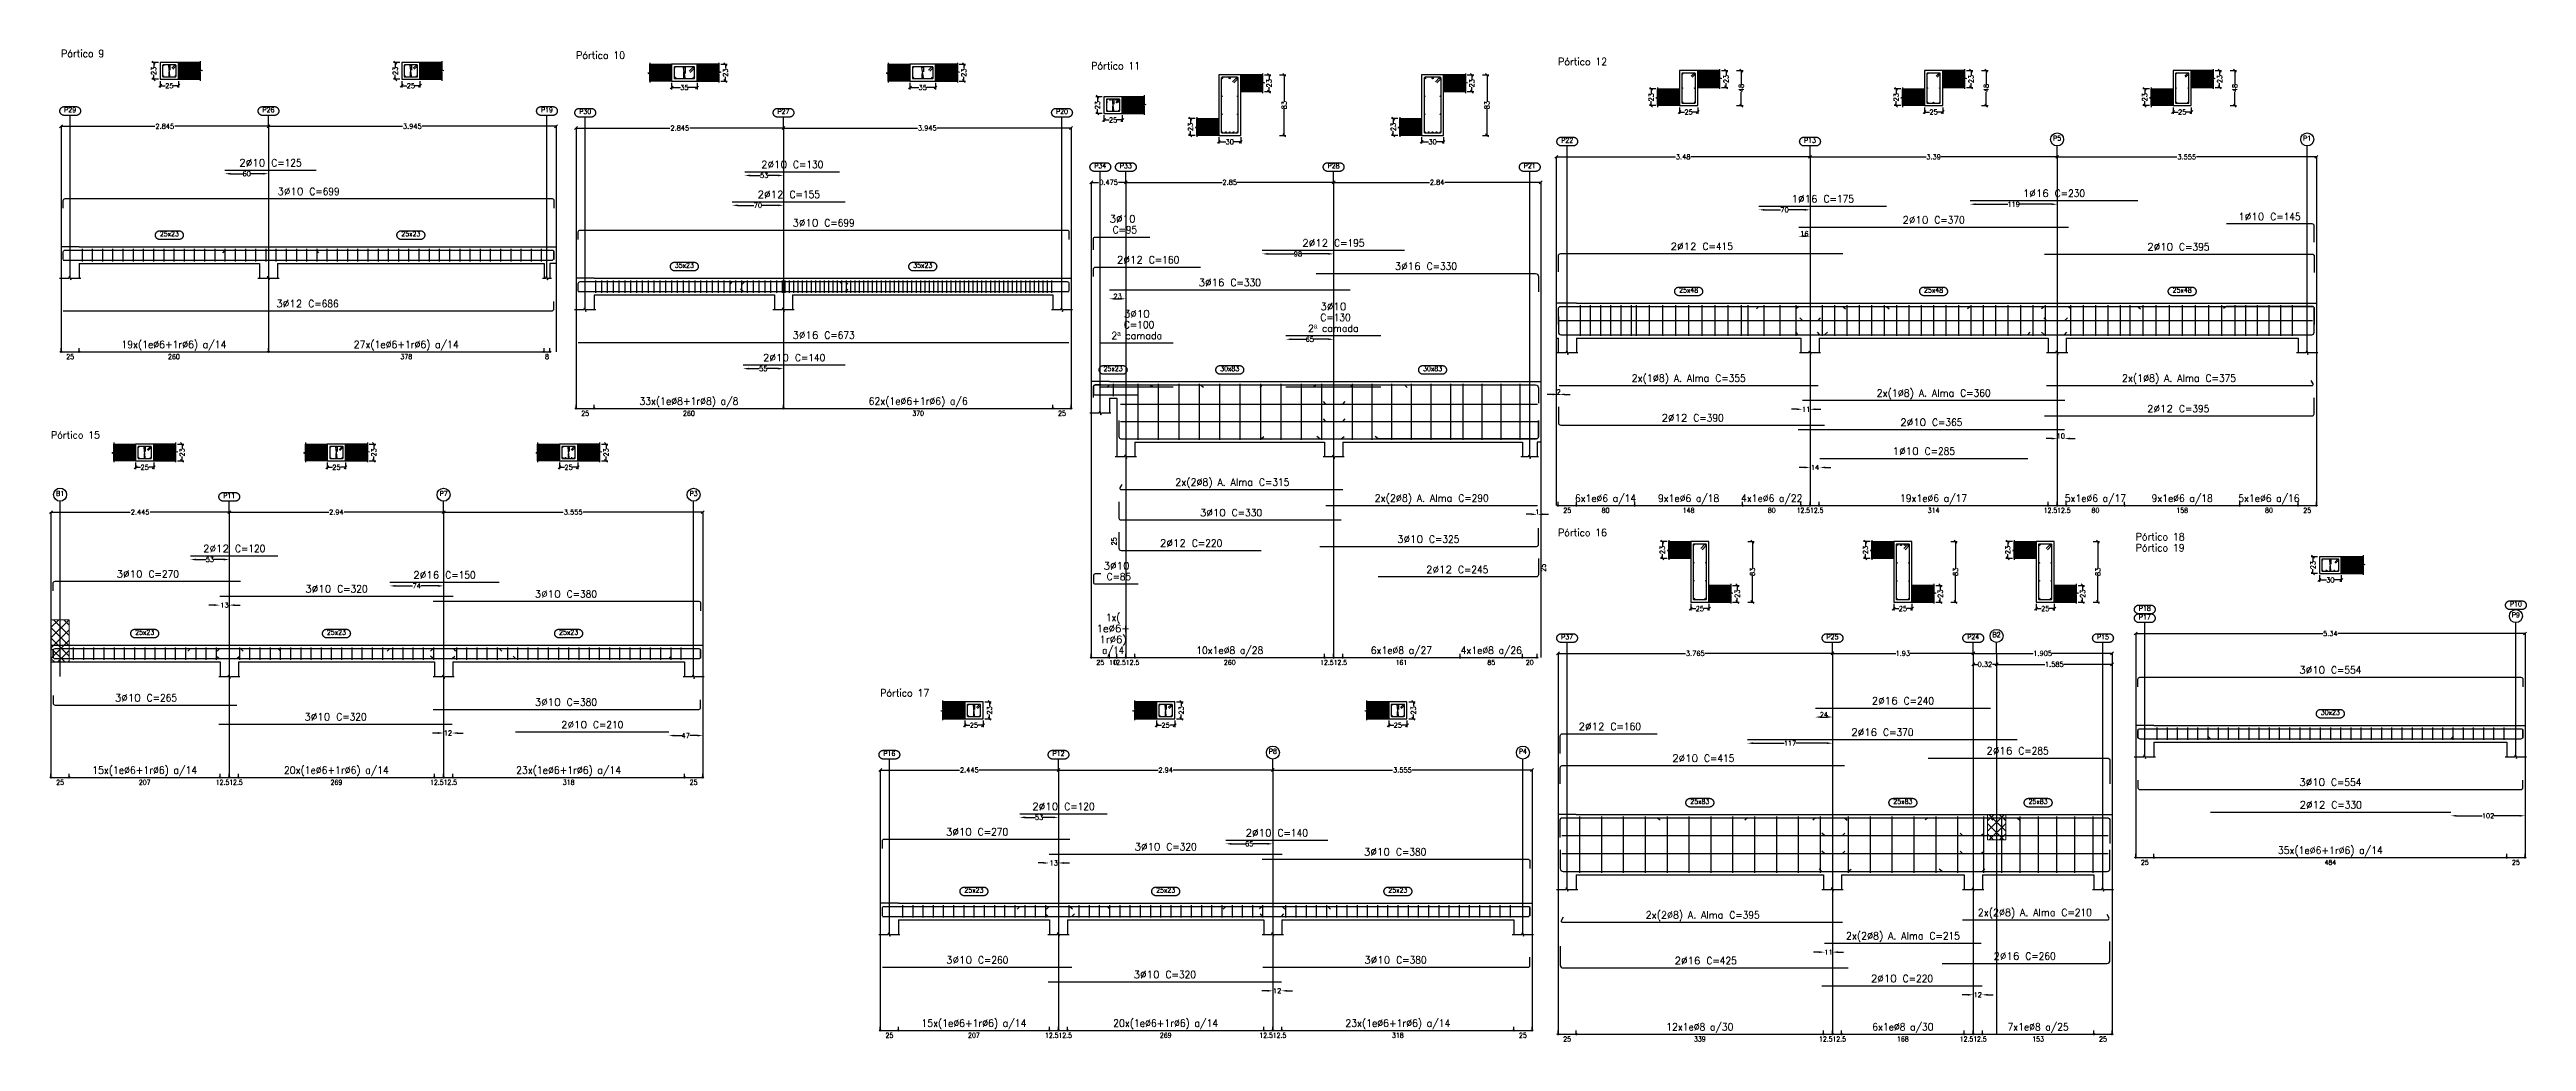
# Model space of a CAD drawing. Header units: millimetres. Extents: x 2071 to 2712, y 1262 to 1380.
# Drawn here: x 2435.5 to 2503.4, y 1261.8 to 1289 of the extents above; entities that cross this region are included whole.
import ezdxf
from ezdxf.enums import TextEntityAlignment as Align

# ---------------------------------------------------------------- set-up
doc = ezdxf.new("R2010")
doc.units = ezdxf.units.MM
doc.layers.add('.pormenores', color=8, linetype='Continuous')
for name, color, linetype, lineweight in [('POR_COT_COMPRIMENTO_PROJECTADO', 122, 'Continuous', 0), ('POR_COT_COT_ARM', 3, 'Continuous', 0), ('SEC_COTAS_SEC_DIM_VIGA', 122, 'Continuous', 0)]:
    doc.layers.add(name, color=color, linetype=linetype, lineweight=lineweight)
doc.styles.add('CYPETXT_0.2_romans', font='ROMANS__.TTF', dxfattribs={"height": 0.133333})
doc.styles.add('CYPETXT_romans', font='ROMANS__.TTF', dxfattribs={"height": 0.2})
doc.dimstyles.new('cype_arrow', dxfattribs={"dimtxt": 0.18, "dimasz": 0.15, "dimexe": 0.05, "dimexo": 0.05, "dimgap": 0, "dimtad": 0, "dimdec": 4, "dimzin": 0, "dimdsep": 46, "dimtxsty": 'CYPETXT_0.2_romans', "dimcen": 0.09, "dimadec": 0, "dimazin": 0, "dimtfac": 1, "dimtdec": 4, "dimtofl": 0, "dimtmove": 2, "dimatfit": 3, "dimfxl": 1, "dimtolj": 1, "dimtzin": 0, "dimarcsym": 0})
doc.dimstyles.new('cype_oblique', dxfattribs={"dimtxt": 0.18, "dimasz": 0.18, "dimexe": 0.05, "dimexo": 0.05, "dimgap": 0, "dimtad": 0, "dimdec": 4, "dimzin": 0, "dimdsep": 46, "dimtxsty": 'CYPETXT_0.2_romans', "dimblk": 'OBLIQUE', "dimtsz": 0.04, "dimcen": 0.09, "dimadec": 0, "dimazin": 0, "dimtfac": 1, "dimtdec": 4, "dimtofl": 0, "dimtmove": 2, "dimatfit": 3, "dimfxl": 1, "dimtolj": 1, "dimtzin": 0, "dimarcsym": 0})

msp = doc.modelspace()

# ---------------------------------------------------------------- texts
at = {"layer": '.pormenores', "style": 'CYPETXT_romans'}
for s, height, width, p, p2 in [('Pórtico 9', 0.2, 0.808977, (2435.76753, 1288.7629), (2436.94953, 1288.7629)), ('Pórtico 10', 0.2, 0.812701, (2449.89598, 1288.71526), (2451.23998, 1288.71526)), ('Pórtico 11', 0.2, 0.812701, (2464.02768, 1288.42586), (2465.37168, 1288.42586)), ('Pórtico 12', 0.2, 0.812701, (2476.83669, 1288.54214), (2478.18069, 1288.54214)), ('P29', 0.133333, 0.837611, (2435.85353, 1287.25224), (2436.18153, 1287.25224)), ('P26', 0.133333, 0.837611, (2441.29353, 1287.25224), (2441.62153, 1287.25224)), ('P19', 0.133333, 0.837611, (2448.93353, 1287.25224), (2449.26153, 1287.25224)), ('P30', 0.133333, 0.837611, (2449.98198, 1287.20459), (2450.30998, 1287.20459)), ('P27', 0.133333, 0.837611, (2455.42198, 1287.20459), (2455.74998, 1287.20459)), ('P20', 0.133333, 0.837611, (2463.06198, 1287.20459), (2463.38998, 1287.20459)), ('P22', 0.133333, 0.837611, (2476.92269, 1286.41469), (2477.25069, 1286.41469)), ('P13', 0.133333, 0.837611, (2483.58269, 1286.41469), (2483.91069, 1286.41469)), ('P5', 0.133333, 0.835985, (2490.41669, 1286.47308), (2490.63669, 1286.47308)), ('P1', 0.133333, 0.835985, (2497.27669, 1286.47308), (2497.49669, 1286.47308)), ('2%%c10', 0.2, 0.945763, (2440.65853, 1285.76557), (2441.36953, 1285.76557)), (' C=125', 0.2, 0.754144, (2441.40953, 1285.76557), (2442.36653, 1285.76557)), ('2%%c10', 0.2, 0.945763, (2454.97144, 1285.71793), (2455.68244, 1285.71793)), (' C=130', 0.2, 0.754144, (2455.72244, 1285.71793), (2456.67944, 1285.71793)), ('P34', 0.133333, 0.837611, (2464.11368, 1285.71519), (2464.44168, 1285.71519)), ('P33', 0.133333, 0.837611, (2464.81368, 1285.71519), (2465.14168, 1285.71519)), ('P28', 0.133333, 0.837611, (2470.51368, 1285.71519), (2470.84168, 1285.71519)), ('P21', 0.133333, 0.837611, (2475.89368, 1285.71519), (2476.22168, 1285.71519)), ('3%%c10', 0.2, 0.945763, (2441.70353, 1284.98092), (2442.41453, 1284.98092)), (' C=699', 0.2, 0.754144, (2442.45453, 1284.98092), (2443.41153, 1284.98092)), ('2%%c12', 0.2, 0.945763, (2454.87676, 1284.89793), (2455.58776, 1284.89793)), (' C=155', 0.2, 0.754144, (2455.62776, 1284.89793), (2456.58476, 1284.89793)), ('1%%c16', 0.2, 0.945763, (2483.24306, 1284.77455), (2483.95406, 1284.77455)), (' C=175', 0.2, 0.754144, (2483.99406, 1284.77455), (2484.95106, 1284.77455)), ('1%%c16', 0.2, 0.945763, (2489.58539, 1284.92802), (2490.29639, 1284.92802)), (' C=230', 0.2, 0.754144, (2490.33639, 1284.92802), (2491.29339, 1284.92802)), ('3%%c10', 0.2, 0.945763, (2455.83198, 1284.11833), (2456.54298, 1284.11833)), (' C=699', 0.2, 0.754144, (2456.58298, 1284.11833), (2457.53998, 1284.11833)), ('3%%c10', 0.2, 0.945763, (2464.53289, 1284.22853), (2465.24389, 1284.22853)), ('2%%c10', 0.2, 0.945763, (2486.28269, 1284.19741), (2486.99369, 1284.19741)), (' C=370', 0.2, 0.754144, (2487.03369, 1284.19741), (2487.99069, 1284.19741)), ('1%%c10', 0.2, 0.945763, (2495.49769, 1284.28834), (2496.20869, 1284.28834)), (' C=145', 0.2, 0.754144, (2496.24869, 1284.28834), (2497.20569, 1284.28834)), ('25x23', 0.133333, 0.840683, (2438.47553, 1283.84759), (2438.99953, 1283.84759)), ('25x23', 0.133333, 0.840683, (2445.10053, 1283.84759), (2445.62453, 1283.84759)), (' C=95', 0.2, 0.738609, (2464.49089, 1283.92853), (2465.28589, 1283.92853)), ('2%%c12', 0.2, 0.945763, (2469.81722, 1283.56579), (2470.52822, 1283.56579)), (' C=195', 0.2, 0.754144, (2470.56822, 1283.56579), (2471.52522, 1283.56579)), ('2%%c12', 0.2, 0.945763, (2479.92269, 1283.473), (2480.63369, 1283.473)), (' C=415', 0.2, 0.754144, (2480.67369, 1283.473), (2481.63069, 1283.473)), ('2%%c10', 0.2, 0.945763, (2492.99769, 1283.45857), (2493.70869, 1283.45857)), (' C=395', 0.2, 0.754144, (2493.74869, 1283.45857), (2494.70569, 1283.45857)), ('35x23', 0.133333, 0.840683, (2452.60398, 1282.98499), (2453.12798, 1282.98499)), ('35x23', 0.133333, 0.840683, (2459.14398, 1282.98499), (2459.66798, 1282.98499)), ('2%%c12', 0.2, 0.945763, (2464.73368, 1283.10509), (2465.44468, 1283.10509)), (' C=160', 0.2, 0.754144, (2465.48468, 1283.10509), (2466.44168, 1283.10509)), ('3%%c16', 0.2, 0.945763, (2472.35368, 1282.92678), (2473.06468, 1282.92678)), (' C=330', 0.2, 0.754144, (2473.10468, 1282.92678), (2474.06168, 1282.92678)), ('3%%c16', 0.2, 0.945763, (2466.97368, 1282.48032), (2467.68468, 1282.48032)), (' C=330', 0.2, 0.754144, (2467.72468, 1282.48032), (2468.68168, 1282.48032)), ('25x48', 0.133333, 0.840683, (2480.15469, 1282.30402), (2480.67869, 1282.30402)), ('25x48', 0.133333, 0.840683, (2486.87469, 1282.30402), (2487.39869, 1282.30402)), ('25x48', 0.133333, 0.840683, (2493.69469, 1282.30402), (2494.21869, 1282.30402)), ('3%%c12', 0.2, 0.945763, (2441.67353, 1281.90092), (2442.38453, 1281.90092)), (' C=686', 0.2, 0.754144, (2442.42453, 1281.90092), (2443.38153, 1281.90092)), ('3%%c10', 0.2, 0.945763, (2464.92218, 1281.6234), (2465.63318, 1281.6234)), (' C=130', 0.2, 0.754144, (2470.19155, 1281.5234), (2471.14855, 1281.5234)), ('3%%c10', 0.2, 0.945763, (2470.31455, 1281.8234), (2471.02555, 1281.8234)), ('19x(1e%%c6+1r%%c6) a/14', 0.2, 0.829428, (2437.42253, 1280.78092), (2440.30253, 1280.78092)), ('27x(1e%%c6+1r%%c6) a/14', 0.2, 0.829428, (2443.79753, 1280.78092), (2446.67753, 1280.78092)), ('3%%c16', 0.2, 0.945763, (2455.83198, 1281.03833), (2456.54298, 1281.03833)), (' C=673', 0.2, 0.754144, (2456.58298, 1281.03833), (2457.53998, 1281.03833)), ('2ª camada', 0.2, 0.811422, (2464.58168, 1281.0234), (2465.97368, 1281.0234)), (' C=100', 0.2, 0.754144, (2464.79918, 1281.3234), (2465.75618, 1281.3234)), ('2ª camada', 0.2, 0.811422, (2469.97405, 1281.2234), (2471.36605, 1281.2234)), ('25', 0.133333, 0.840941, (2435.90953, 1280.48092), (2436.12553, 1280.48092)), ('260', 0.133333, 0.840941, (2438.70053, 1280.48092), (2439.02453, 1280.48092)), ('378', 0.133333, 0.840941, (2445.07553, 1280.48092), (2445.39953, 1280.48092)), ('8', 0.13333, 0.840941, (2449.04353, 1280.48092), (2449.15153, 1280.48092)), ('2%%c10', 0.2, 0.945763, (2455.02458, 1280.41833), (2455.73558, 1280.41833)), (' C=140', 0.2, 0.754144, (2455.77558, 1280.41833), (2456.73258, 1280.41833)), ('25x23', 0.133333, 0.840683, (2464.36568, 1280.15007), (2464.88968, 1280.15007)), ('30x83', 0.133333, 0.840683, (2467.56568, 1280.15007), (2468.08968, 1280.15007)), ('30x83', 0.133333, 0.840683, (2473.13068, 1280.15007), (2473.65468, 1280.15007)), ('2x(1%%c8) A. Alma', 0.2, 0.822807, (2478.85319, 1279.85736), (2480.98319, 1279.85736)), (' C=355', 0.2, 0.754144, (2481.02319, 1279.85736), (2481.98019, 1279.85736)), ('2x(1%%c8) A. Alma', 0.2, 0.822807, (2485.57319, 1279.44861), (2487.70319, 1279.44861)), (' C=360', 0.2, 0.754144, (2487.74319, 1279.44861), (2488.70019, 1279.44861)), ('2x(1%%c8) A. Alma', 0.2, 0.822807, (2492.30319, 1279.85736), (2494.43319, 1279.85736)), (' C=375', 0.2, 0.754144, (2494.47319, 1279.85736), (2495.43019, 1279.85736)), ('25', 0.133333, 0.840941, (2450.03798, 1278.92595), (2450.25398, 1278.92595)), ('33x(1e%%c8+1r%%c8) a/8', 0.2, 0.828752, (2451.63198, 1279.22595), (2454.34998, 1279.22595)), ('260', 0.133333, 0.840941, (2452.82898, 1278.92595), (2453.15298, 1278.92595)), ('62x(1e%%c6+1r%%c6) a/6', 0.2, 0.828752, (2457.92198, 1279.22595), (2460.63998, 1279.22595)), ('370', 0.133333, 0.840941, (2459.11898, 1278.92595), (2459.44298, 1278.92595)), ('25', 0.133333, 0.840941, (2463.11798, 1278.92595), (2463.33398, 1278.92595)), ('2%%c12', 0.2, 0.945763, (2479.67269, 1278.76694), (2480.38369, 1278.76694)), (' C=390', 0.2, 0.754144, (2480.42369, 1278.76694), (2481.38069, 1278.76694)), ('2%%c10', 0.2, 0.945763, (2486.22055, 1278.6454), (2486.93155, 1278.6454)), (' C=365', 0.2, 0.754144, (2486.97155, 1278.6454), (2487.92855, 1278.6454)), ('2%%c12', 0.2, 0.945763, (2492.99269, 1279.01957), (2493.70369, 1279.01957)), (' C=395', 0.2, 0.754144, (2493.74369, 1279.01957), (2494.70069, 1279.01957)), ('Pórtico 15', 0.2, 0.812701, (2435.49109, 1278.29681), (2436.83509, 1278.29681)), ('1%%c10', 0.2, 0.945763, (2486.01539, 1277.85345), (2486.72639, 1277.85345)), (' C=285', 0.2, 0.754144, (2486.76639, 1277.85345), (2487.72339, 1277.85345)), ('B1', 0.133333, 0.770018, (2435.63009, 1276.72686), (2435.85209, 1276.72686)), ('P11', 0.133333, 0.837611, (2440.21709, 1276.66758), (2440.54509, 1276.66758)), ('P7', 0.133333, 0.835985, (2446.15109, 1276.72597), (2446.37109, 1276.72597)), ('P3', 0.133333, 0.835985, (2453.01109, 1276.72597), (2453.23109, 1276.72597)), ('2x(2%%c8) A. Alma', 0.2, 0.822807, (2466.33418, 1277.0034), (2468.46418, 1277.0034)), (' C=315', 0.2, 0.754144, (2468.50418, 1277.0034), (2469.46118, 1277.0034)), ('2x(2%%c8) A. Alma', 0.2, 0.822807, (2471.80418, 1276.56703), (2473.93418, 1276.56703)), ('6x1e%%c6 a/14', 0.2, 0.810704, (2477.29669, 1276.56135), (2478.97669, 1276.56135)), ('9x1e%%c6 a/18', 0.2, 0.810704, (2479.57669, 1276.56135), (2481.25669, 1276.56135)), ('4x1e%%c6 a/22', 0.2, 0.810704, (2481.85669, 1276.56135), (2483.53669, 1276.56135)), ('19x1e%%c6 a/17', 0.2, 0.813276, (2486.21569, 1276.56135), (2488.05769, 1276.56135)), ('5x1e%%c6 a/17', 0.2, 0.810704, (2490.73669, 1276.56135), (2492.41669, 1276.56135)), ('9x1e%%c6 a/18', 0.2, 0.810704, (2493.11669, 1276.56135), (2494.79669, 1276.56135)), ('5x1e%%c6 a/16', 0.2, 0.810704, (2495.49669, 1276.56135), (2497.17669, 1276.56135)), ('3%%c10', 0.2, 0.945763, (2467.00868, 1276.16599), (2467.71968, 1276.16599)), (' C=330', 0.2, 0.754144, (2467.75968, 1276.16599), (2468.71668, 1276.16599)), (' C=290', 0.2, 0.754144, (2473.97418, 1276.56703), (2474.93118, 1276.56703)), ('25', 0.133333, 0.840941, (2476.97869, 1276.26135), (2477.19469, 1276.26135)), ('80', 0.133333, 0.840941, (2478.02869, 1276.26135), (2478.24469, 1276.26135)), ('148', 0.133333, 0.840941, (2480.25469, 1276.26135), (2480.57869, 1276.26135)), ('80', 0.133333, 0.840941, (2482.58869, 1276.26135), (2482.80469, 1276.26135)), ('12.5', 0.133333, 0.815991, (2483.37869, 1276.26135), (2483.74669, 1276.26135)), ('12.5', 0.133333, 0.815991, (2483.74669, 1276.26135), (2484.11469, 1276.26135)), ('314', 0.133333, 0.840941, (2486.97469, 1276.26135), (2487.29869, 1276.26135)), ('12.5', 0.133333, 0.815991, (2490.15869, 1276.26135), (2490.52669, 1276.26135)), ('12.5', 0.133333, 0.815991, (2490.52669, 1276.26135), (2490.89469, 1276.26135)), ('80', 0.133333, 0.840941, (2491.46869, 1276.26135), (2491.68469, 1276.26135)), ('158', 0.133333, 0.840941, (2493.79469, 1276.26135), (2494.11869, 1276.26135)), ('80', 0.133333, 0.840941, (2496.22869, 1276.26135), (2496.44469, 1276.26135)), ('25', 0.133333, 0.840941, (2497.27869, 1276.26135), (2497.49469, 1276.26135)), ('2%%c12', 0.2, 0.945763, (2465.91368, 1275.32987), (2466.62468, 1275.32987)), (' C=220', 0.2, 0.754144, (2466.66468, 1275.32987), (2467.62168, 1275.32987)), ('3%%c10', 0.2, 0.945763, (2472.41868, 1275.44103), (2473.12968, 1275.44103)), (' C=325', 0.2, 0.754144, (2473.16968, 1275.44103), (2474.12668, 1275.44103)), ('Pórtico 16', 0.2, 0.812701, (2476.83405, 1275.62047), (2478.17805, 1275.62047)), ('Pórtico 18', 0.2, 0.812701, (2492.6811, 1275.5046), (2494.0251, 1275.5046)), ('2%%c12', 0.2, 0.945763, (2439.66349, 1275.18091), (2440.37449, 1275.18091)), (' C=120', 0.2, 0.754144, (2440.41449, 1275.18091), (2441.37149, 1275.18091)), ('3%%c10', 0.2, 0.945763, (2464.36918, 1274.70987), (2465.08018, 1274.70987)), ('2%%c12', 0.2, 0.945763, (2473.21368, 1274.6046), (2473.92468, 1274.6046)), (' C=245', 0.2, 0.754144, (2473.96468, 1274.6046), (2474.92168, 1274.6046)), ('Pórtico 19', 0.2, 0.812701, (2492.6811, 1275.2046), (2494.0251, 1275.2046)), ('3%%c10', 0.2, 0.945763, (2437.29209, 1274.48364), (2438.00309, 1274.48364)), (' C=270', 0.2, 0.754144, (2438.04309, 1274.48364), (2439.00009, 1274.48364)), ('3%%c10', 0.2, 0.945763, (2442.46709, 1274.07561), (2443.17809, 1274.07561)), (' C=320', 0.2, 0.754144, (2443.21809, 1274.07561), (2444.17509, 1274.07561)), ('2%%c16', 0.2, 0.945763, (2445.43169, 1274.45696), (2446.14269, 1274.45696)), (' C=150', 0.2, 0.754144, (2446.18269, 1274.45696), (2447.13969, 1274.45696)), ('3%%c10', 0.2, 0.945763, (2448.76209, 1273.93491), (2449.47309, 1273.93491)), (' C=380', 0.2, 0.754144, (2449.51309, 1273.93491), (2450.47009, 1273.93491)), (' C=85', 0.2, 0.738609, (2464.32718, 1274.40987), (2465.12218, 1274.40987)), ('1x(', 0.2, 0.790807, (2464.43268, 1273.28987), (2464.82268, 1273.28987)), ('P18', 0.133333, 0.837611, (2492.7671, 1273.57715), (2493.0951, 1273.57715)), ('P17', 0.133333, 0.837611, (2492.7671, 1273.33715), (2493.0951, 1273.33715)), ('P10', 0.133333, 0.837611, (2502.9471, 1273.69394), (2503.2751, 1273.69394)), ('P9', 0.133333, 0.835985, (2503.0011, 1273.39554), (2503.2211, 1273.39554)), ('25x23', 0.133333, 0.840683, (2437.79909, 1272.91628), (2438.32309, 1272.91628)), ('25x23', 0.133333, 0.840683, (2443.05909, 1272.91628), (2443.58309, 1272.91628)), ('25x23', 0.133333, 0.840683, (2449.42909, 1272.91628), (2449.95309, 1272.91628)), ('1e%%c6+', 0.2, 0.925541, (2464.17318, 1272.98987), (2465.08218, 1272.98987)), ('1r%%c6)', 0.2, 0.905026, (2464.25568, 1272.68987), (2464.99968, 1272.68987)), ('P37', 0.133333, 0.837611, (2476.92005, 1272.79124), (2477.24805, 1272.79124)), ('P25', 0.133333, 0.837611, (2484.20005, 1272.79124), (2484.52805, 1272.79124)), ('P24', 0.133333, 0.837611, (2488.06005, 1272.79124), (2488.38805, 1272.79124)), ('B2', 0.133333, 0.770018, (2488.75305, 1272.85052), (2488.97505, 1272.85052)), ('P15', 0.133333, 0.837611, (2491.62005, 1272.79124), (2491.94805, 1272.79124)), ('25', 0.133333, 0.840941, (2464.16968, 1272.08987), (2464.38568, 1272.08987)), ('a/14', 0.2, 0.761385, (2464.33068, 1272.38987), (2464.92468, 1272.38987)), ('10', 0.133333, 0.840941, (2464.51968, 1272.08987), (2464.73568, 1272.08987)), ('12.5', 0.133333, 0.815991, (2464.60968, 1272.08987), (2464.97768, 1272.08987)), ('12.5', 0.133333, 0.815991, (2464.97768, 1272.08987), (2465.34568, 1272.08987)), ('10x1e%%c8 a/28', 0.2, 0.813276, (2466.90668, 1272.38987), (2468.74868, 1272.38987)), ('260', 0.133333, 0.840941, (2467.66568, 1272.08987), (2467.98968, 1272.08987)), ('12.5', 0.133333, 0.815991, (2470.30968, 1272.08987), (2470.67768, 1272.08987)), ('12.5', 0.133333, 0.815991, (2470.67768, 1272.08987), (2471.04568, 1272.08987)), ('6x1e%%c8 a/27', 0.2, 0.810704, (2471.6984, 1272.38987), (2473.3784, 1272.38987)), ('161', 0.133333, 0.840941, (2472.3764, 1272.08987), (2472.7004, 1272.08987)), ('4x1e%%c8 a/26', 0.2, 0.810704, (2474.1634, 1272.38987), (2475.8434, 1272.38987)), ('85', 0.133333, 0.840941, (2474.8954, 1272.08987), (2475.1114, 1272.08987)), ('20', 0.133333, 0.840941, (2475.94968, 1272.08987), (2476.16568, 1272.08987)), ('3%%c10', 0.2, 0.945763, (2497.1671, 1271.85048), (2497.8781, 1271.85048)), (' C=554', 0.2, 0.754144, (2497.9181, 1271.85048), (2498.8751, 1271.85048)), ('Pórtico 17', 0.2, 0.812701, (2458.24011, 1271.22049), (2459.58411, 1271.22049)), ('3%%c10', 0.2, 0.945763, (2437.24209, 1271.08667), (2437.95309, 1271.08667)), (' C=265', 0.2, 0.754144, (2437.99309, 1271.08667), (2438.95009, 1271.08667)), ('3%%c10', 0.2, 0.945763, (2442.44209, 1270.56695), (2443.15309, 1270.56695)), (' C=320', 0.2, 0.754144, (2443.19309, 1270.56695), (2444.15009, 1270.56695)), ('3%%c10', 0.2, 0.945763, (2448.76209, 1270.96961), (2449.47309, 1270.96961)), (' C=380', 0.2, 0.754144, (2449.51309, 1270.96961), (2450.47009, 1270.96961)), ('2%%c16', 0.2, 0.945763, (2485.44005, 1271.00457), (2486.15105, 1271.00457)), (' C=240', 0.2, 0.754144, (2486.19105, 1271.00457), (2487.14805, 1271.00457)), ('30x23', 0.133333, 0.840683, (2497.7591, 1270.71715), (2498.2831, 1270.71715)), ('2%%c10', 0.2, 0.945763, (2449.48378, 1270.34961), (2450.19478, 1270.34961)), (' C=210', 0.2, 0.754144, (2450.23478, 1270.34961), (2451.19178, 1270.34961)), ('2%%c12', 0.2, 0.945763, (2477.39869, 1270.30055), (2478.10969, 1270.30055)), (' C=160', 0.2, 0.754144, (2478.14969, 1270.30055), (2479.10669, 1270.30055)), ('2%%c16', 0.2, 0.945763, (2484.87735, 1270.14092), (2485.58835, 1270.14092)), (' C=370', 0.2, 0.754144, (2485.62835, 1270.14092), (2486.58535, 1270.14092)), ('15x(1e%%c6+1r%%c6) a/14', 0.2, 0.829428, (2436.62109, 1269.10267), (2439.50109, 1269.10267)), ('20x(1e%%c6+1r%%c6) a/14', 0.2, 0.829428, (2441.88109, 1269.10267), (2444.76109, 1269.10267)), ('23x(1e%%c6+1r%%c6) a/14', 0.2, 0.829428, (2448.25109, 1269.10267), (2451.13109, 1269.10267)), ('P16', 0.133333, 0.837611, (2458.32611, 1269.59304), (2458.65411, 1269.59304)), ('P12', 0.133333, 0.837611, (2462.96611, 1269.59304), (2463.29411, 1269.59304)), ('P8', 0.133333, 0.835985, (2468.90011, 1269.65143), (2469.12011, 1269.65143)), ('P4', 0.133333, 0.835985, (2475.76011, 1269.65143), (2475.98011, 1269.65143)), ('2%%c10', 0.2, 0.945763, (2479.96505, 1269.42803), (2480.67605, 1269.42803)), (' C=415', 0.2, 0.754144, (2480.71605, 1269.42803), (2481.67305, 1269.42803)), ('2%%c16', 0.2, 0.945763, (2488.58559, 1269.63379), (2489.29659, 1269.63379)), (' C=285', 0.2, 0.754144, (2489.33659, 1269.63379), (2490.29359, 1269.63379)), ('25', 0.133333, 0.840941, (2435.63309, 1268.80267), (2435.84909, 1268.80267)), ('207', 0.133333, 0.840941, (2437.89909, 1268.80267), (2438.22309, 1268.80267)), ('12.5', 0.133333, 0.815991, (2440.01309, 1268.80267), (2440.38109, 1268.80267)), ('12.5', 0.133333, 0.815991, (2440.38109, 1268.80267), (2440.74909, 1268.80267)), ('269', 0.133333, 0.840941, (2443.15909, 1268.80267), (2443.48309, 1268.80267)), ('12.5', 0.133333, 0.815991, (2445.89309, 1268.80267), (2446.26109, 1268.80267)), ('12.5', 0.133333, 0.815991, (2446.26109, 1268.80267), (2446.62909, 1268.80267)), ('318', 0.133333, 0.840941, (2449.52909, 1268.80267), (2449.85309, 1268.80267)), ('25', 0.133333, 0.840941, (2453.01309, 1268.80267), (2453.22909, 1268.80267)), ('3%%c10', 0.2, 0.945763, (2497.1671, 1268.77048), (2497.8781, 1268.77048)), (' C=554', 0.2, 0.754144, (2497.9181, 1268.77048), (2498.8751, 1268.77048)), ('2%%c10', 0.2, 0.945763, (2462.41251, 1268.10637), (2463.12351, 1268.10637)), (' C=120', 0.2, 0.754144, (2463.16351, 1268.10637), (2464.12051, 1268.10637)), ('25x83', 0.133333, 0.840683, (2480.46205, 1268.27572), (2480.98605, 1268.27572)), ('25x83', 0.133333, 0.840683, (2486.03205, 1268.27572), (2486.55605, 1268.27572)), ('25x83', 0.133333, 0.840683, (2489.74205, 1268.27572), (2490.26605, 1268.27572)), ('2%%c12', 0.2, 0.945763, (2497.1761, 1268.15048), (2497.8871, 1268.15048)), (' C=330', 0.2, 0.754144, (2497.9271, 1268.15048), (2498.8841, 1268.15048)), ('3%%c10', 0.2, 0.945763, (2460.04111, 1267.4091), (2460.75211, 1267.4091)), (' C=270', 0.2, 0.754144, (2460.79211, 1267.4091), (2461.74911, 1267.4091)), ('2%%c10', 0.2, 0.945763, (2468.26391, 1267.38073), (2468.97491, 1267.38073)), (' C=140', 0.2, 0.754144, (2469.01491, 1267.38073), (2469.97191, 1267.38073)), ('3%%c10', 0.2, 0.945763, (2465.21611, 1267.00107), (2465.92711, 1267.00107)), (' C=320', 0.2, 0.754144, (2465.96711, 1267.00107), (2466.92411, 1267.00107)), ('3%%c10', 0.2, 0.945763, (2471.51111, 1266.86037), (2472.22211, 1266.86037)), (' C=380', 0.2, 0.754144, (2472.26211, 1266.86037), (2473.21911, 1266.86037)), ('25', 0.133333, 0.840941, (2492.8231, 1266.60354), (2493.0391, 1266.60354)), ('35x(1e%%c6+1r%%c6) a/14', 0.2, 0.829428, (2496.5811, 1266.90354), (2499.4611, 1266.90354)), ('484', 0.133333, 0.840941, (2497.8591, 1266.60354), (2498.1831, 1266.60354)), ('25', 0.133333, 0.840941, (2503.0031, 1266.60354), (2503.2191, 1266.60354)), ('25x23', 0.133333, 0.840683, (2460.54811, 1265.84174), (2461.07211, 1265.84174)), ('25x23', 0.133333, 0.840683, (2465.80811, 1265.84174), (2466.33211, 1265.84174)), ('25x23', 0.133333, 0.840683, (2472.17811, 1265.84174), (2472.70211, 1265.84174)), ('2x(2%%c8) A. Alma', 0.2, 0.822807, (2479.24055, 1265.12905), (2481.37055, 1265.12905)), (' C=395', 0.2, 0.754144, (2481.41055, 1265.12905), (2482.36755, 1265.12905)), ('2x(2%%c8) A. Alma', 0.2, 0.822807, (2488.35055, 1265.19927), (2490.48055, 1265.19927)), (' C=210', 0.2, 0.754144, (2490.52055, 1265.19927), (2491.47755, 1265.19927)), ('2x(2%%c8) A. Alma', 0.2, 0.822807, (2484.73055, 1264.55512), (2486.86055, 1264.55512)), (' C=215', 0.2, 0.754144, (2486.90055, 1264.55512), (2487.85755, 1264.55512)), ('3%%c10', 0.2, 0.945763, (2460.04611, 1263.89507), (2460.75711, 1263.89507)), (' C=260', 0.2, 0.754144, (2460.79711, 1263.89507), (2461.75411, 1263.89507)), ('3%%c10', 0.2, 0.945763, (2471.51911, 1263.89507), (2472.23011, 1263.89507)), (' C=380', 0.2, 0.754144, (2472.27011, 1263.89507), (2473.22711, 1263.89507)), ('2%%c16', 0.2, 0.945763, (2480.031, 1263.87582), (2480.742, 1263.87582)), (' C=425', 0.2, 0.754144, (2480.782, 1263.87582), (2481.739, 1263.87582)), ('2%%c16', 0.2, 0.945763, (2488.77911, 1264.0018), (2489.49011, 1264.0018)), (' C=260', 0.2, 0.754144, (2489.53011, 1264.0018), (2490.48711, 1264.0018)), ('3%%c10', 0.2, 0.945763, (2465.19111, 1263.49432), (2465.90211, 1263.49432)), (' C=320', 0.2, 0.754144, (2465.94211, 1263.49432), (2466.89911, 1263.49432)), ('2%%c10', 0.2, 0.945763, (2485.41505, 1263.38461), (2486.12605, 1263.38461)), (' C=220', 0.2, 0.754144, (2486.16605, 1263.38461), (2487.12305, 1263.38461)), ('25', 0.133333, 0.840941, (2458.38211, 1261.86085), (2458.59811, 1261.86085)), ('15x(1e%%c6+1r%%c6) a/14', 0.2, 0.829428, (2459.37011, 1262.16085), (2462.25011, 1262.16085)), ('207', 0.133333, 0.840941, (2460.64811, 1261.86085), (2460.97211, 1261.86085)), ('12.5', 0.133333, 0.815991, (2462.76211, 1261.86085), (2463.13011, 1261.86085)), ('12.5', 0.133333, 0.815991, (2463.13011, 1261.86085), (2463.49811, 1261.86085)), ('20x(1e%%c6+1r%%c6) a/14', 0.2, 0.829428, (2464.63011, 1262.16085), (2467.51011, 1262.16085)), ('269', 0.133333, 0.840941, (2465.90811, 1261.86085), (2466.23211, 1261.86085)), ('12.5', 0.133333, 0.815991, (2468.64211, 1261.86085), (2469.01011, 1261.86085)), ('12.5', 0.133333, 0.815991, (2469.01011, 1261.86085), (2469.37811, 1261.86085)), ('23x(1e%%c6+1r%%c6) a/14', 0.2, 0.829428, (2471.00011, 1262.16085), (2473.88011, 1262.16085)), ('318', 0.133333, 0.840941, (2472.27811, 1261.86085), (2472.60211, 1261.86085)), ('25', 0.133333, 0.840941, (2475.76211, 1261.86085), (2475.97811, 1261.86085)), ('25', 0.133333, 0.840941, (2476.97605, 1261.75836), (2477.19205, 1261.75836)), ('12x1e%%c8 a/30', 0.2, 0.813276, (2479.80305, 1262.05836), (2481.64505, 1262.05836)), ('339', 0.133333, 0.840941, (2480.56205, 1261.75836), (2480.88605, 1261.75836)), ('12.5', 0.133333, 0.815991, (2483.99605, 1261.75836), (2484.36405, 1261.75836)), ('12.5', 0.133333, 0.815991, (2484.36405, 1261.75836), (2484.73205, 1261.75836)), ('6x1e%%c8 a/30', 0.2, 0.810704, (2485.45405, 1262.05836), (2487.13405, 1262.05836)), ('168', 0.133333, 0.840941, (2486.13205, 1261.75836), (2486.45605, 1261.75836)), ('12.5', 0.133333, 0.815991, (2487.85605, 1261.75836), (2488.22405, 1261.75836)), ('12.5', 0.133333, 0.815991, (2488.22405, 1261.75836), (2488.59205, 1261.75836)), ('7x1e%%c8 a/25', 0.2, 0.810704, (2489.16405, 1262.05836), (2490.84405, 1262.05836)), ('153', 0.133333, 0.840941, (2489.84205, 1261.75836), (2490.16605, 1261.75836)), ('25', 0.133333, 0.840941, (2491.67605, 1261.75836), (2491.89205, 1261.75836))]:
    msp.add_text(s, height=height, dxfattribs=dict(at, width=width)).set_placement(p, p2, align=Align.FIT)
at = {"layer": '.pormenores', "style": 'CYPETXT_romans', "width": 0.840941}
for p, p2 in [((2464.72101, 1275.37187), (2464.72101, 1275.58787)), ((2476.49768, 1274.6466), (2476.49768, 1274.8626))]:
    msp.add_text('25', height=0.133333, rotation=90, dxfattribs=at).set_placement(p, p2, align=Align.FIT)

# ---------------------------------------------------------------- blocks, each defined once
blk = doc.blocks.new('*D194')
at = {"layer": 'Defpoints', "color": 0, "transparency": 16777216}
for p in [(2438.488, 1288.155), (2438.988, 1288.155), (2438.988, 1287.978)]:
    blk.add_point(p, dxfattribs=at)
at = {"layer": 'SEC_COTAS_SEC_DIM_VIGA', "color": 0, "lineweight": -2, "transparency": 16777216}
for p, q in [((2438.528, 1288.018), (2438.448, 1287.938)), ((2438.488, 1288.105), (2438.488, 1287.928)), ((2438.488, 1287.978), (2438.627, 1287.978)), ((2438.988, 1287.978), (2438.848, 1287.978)), ((2438.948, 1287.938), (2439.028, 1288.018)), ((2438.988, 1288.105), (2438.988, 1287.928))]:
    blk.add_line(p, q, dxfattribs=at)
at = {"layer": 'SEC_COTAS_SEC_DIM_VIGA', "color": 0, "transparency": 16777216, "insert": (2438.738, 1287.978), "char_height": 0.1333, "attachment_point": 5, "style": 'CYPETXT_0.2_romans'}
blk.add_mtext('\\A1;25', dxfattribs=at)
blk = doc.blocks.new('_OBLIQUE')
at = {"color": 0, "linetype": 'ByBlock'}
blk.add_line((-0.5, -0.5), (0.5, 0.5), dxfattribs=at)
blk = doc.blocks.new('*D195')
at = {"layer": 'Defpoints', "color": 0, "transparency": 16777216}
for p in [(2438.31, 1288.615), (2438.488, 1288.615), (2438.488, 1288.155)]:
    blk.add_point(p, dxfattribs=at)
at = {"layer": 'SEC_COTAS_SEC_DIM_VIGA', "color": 0, "lineweight": -2, "transparency": 16777216}
for p, q in [((2438.438, 1288.615), (2438.26, 1288.615)), ((2438.35, 1288.575), (2438.27, 1288.655)), ((2438.31, 1288.615), (2438.31, 1288.495)), ((2438.438, 1288.155), (2438.26, 1288.155)), ((2438.27, 1288.195), (2438.35, 1288.115)), ((2438.31, 1288.155), (2438.31, 1288.274))]:
    blk.add_line(p, q, dxfattribs=at)
at = {"layer": 'SEC_COTAS_SEC_DIM_VIGA', "color": 0, "transparency": 16777216, "insert": (2438.31, 1288.385), "char_height": 0.1333, "attachment_point": 5, "rotation": 90, "style": 'CYPETXT_0.2_romans'}
blk.add_mtext('\\A1;23', dxfattribs=at)
blk = doc.blocks.new('*D196')
at = {"layer": 'Defpoints', "color": 0, "transparency": 16777216}
for p in [(2445.113, 1288.155), (2445.613, 1288.155), (2445.613, 1287.978)]:
    blk.add_point(p, dxfattribs=at)
at = {"layer": 'SEC_COTAS_SEC_DIM_VIGA', "color": 0, "lineweight": -2, "transparency": 16777216}
for p, q in [((2445.153, 1288.018), (2445.073, 1287.938)), ((2445.113, 1288.105), (2445.113, 1287.928)), ((2445.113, 1287.978), (2445.252, 1287.978)), ((2445.613, 1287.978), (2445.473, 1287.978)), ((2445.573, 1287.938), (2445.653, 1288.018)), ((2445.613, 1288.105), (2445.613, 1287.928))]:
    blk.add_line(p, q, dxfattribs=at)
at = {"layer": 'SEC_COTAS_SEC_DIM_VIGA', "color": 0, "transparency": 16777216, "insert": (2445.363, 1287.978), "char_height": 0.1333, "attachment_point": 5, "style": 'CYPETXT_0.2_romans'}
blk.add_mtext('\\A1;25', dxfattribs=at)
blk = doc.blocks.new('*D197')
at = {"layer": 'Defpoints', "color": 0, "transparency": 16777216}
for p in [(2444.935, 1288.615), (2445.113, 1288.615), (2445.113, 1288.155)]:
    blk.add_point(p, dxfattribs=at)
at = {"layer": 'SEC_COTAS_SEC_DIM_VIGA', "color": 0, "lineweight": -2, "transparency": 16777216}
for p, q in [((2445.063, 1288.615), (2444.885, 1288.615)), ((2444.975, 1288.575), (2444.895, 1288.655)), ((2444.935, 1288.615), (2444.935, 1288.495)), ((2445.063, 1288.155), (2444.885, 1288.155)), ((2444.895, 1288.195), (2444.975, 1288.115)), ((2444.935, 1288.155), (2444.935, 1288.274))]:
    blk.add_line(p, q, dxfattribs=at)
at = {"layer": 'SEC_COTAS_SEC_DIM_VIGA', "color": 0, "transparency": 16777216, "insert": (2444.935, 1288.385), "char_height": 0.1333, "attachment_point": 5, "rotation": 90, "style": 'CYPETXT_0.2_romans'}
blk.add_mtext('\\A1;23', dxfattribs=at)
blk = doc.blocks.new('*D198')
at = {"layer": 'Defpoints', "color": 0, "transparency": 16777216}
for p in [(2435.768, 1286.866), (2435.768, 1286.866), (2441.458, 1286.866)]:
    blk.add_point(p, dxfattribs=at)
at = {"layer": 'POR_COT_COMPRIMENTO_PROJECTADO', "color": 0, "lineweight": -2, "transparency": 16777216}
for p, q in [((2435.808, 1286.906), (2435.728, 1286.826)), ((2435.768, 1286.866), (2435.768, 1286.866)), ((2435.768, 1286.866), (2438.341, 1286.866)), ((2441.458, 1286.866), (2438.884, 1286.866)), ((2441.418, 1286.826), (2441.498, 1286.906)), ((2441.458, 1286.866), (2441.458, 1286.866))]:
    blk.add_line(p, q, dxfattribs=at)
at = {"layer": 'POR_COT_COMPRIMENTO_PROJECTADO', "color": 0, "transparency": 16777216, "insert": (2438.613, 1286.866), "char_height": 0.1333, "attachment_point": 5, "style": 'CYPETXT_0.2_romans'}
blk.add_mtext('\\A1;2.845', dxfattribs=at)
blk = doc.blocks.new('*D199')
at = {"layer": 'Defpoints', "color": 0, "transparency": 16777216}
for p in [(2441.458, 1286.866), (2441.458, 1286.866), (2449.348, 1286.866)]:
    blk.add_point(p, dxfattribs=at)
at = {"layer": 'POR_COT_COMPRIMENTO_PROJECTADO', "color": 0, "lineweight": -2, "transparency": 16777216}
for p, q in [((2441.498, 1286.906), (2441.418, 1286.826)), ((2441.458, 1286.866), (2441.458, 1286.866)), ((2441.458, 1286.866), (2445.132, 1286.866)), ((2449.348, 1286.866), (2445.673, 1286.866)), ((2449.308, 1286.826), (2449.388, 1286.906)), ((2449.348, 1286.866), (2449.348, 1286.866))]:
    blk.add_line(p, q, dxfattribs=at)
at = {"layer": 'POR_COT_COMPRIMENTO_PROJECTADO', "color": 0, "transparency": 16777216, "insert": (2445.403, 1286.866), "char_height": 0.1333, "attachment_point": 5, "style": 'CYPETXT_0.2_romans'}
blk.add_mtext('\\A1;3.945', dxfattribs=at)
blk = doc.blocks.new('*D200')
at = {"layer": 'Defpoints', "color": 0, "transparency": 16777216}
for p in [(2440.263, 1285.566), (2441.458, 1285.566), (2441.458, 1285.566)]:
    blk.add_point(p, dxfattribs=at)
at = {"layer": 'POR_COT_COT_ARM', "color": 0, "lineweight": -2, "transparency": 16777216}
for p, q in [((2440.263, 1285.566), (2440.263, 1285.566)), ((2440.413, 1285.566), (2440.754, 1285.566)), ((2441.308, 1285.566), (2440.966, 1285.566)), ((2441.458, 1285.566), (2441.458, 1285.566))]:
    blk.add_line(p, q, dxfattribs=at)
at = {"layer": 'POR_COT_COT_ARM', "color": 0, "transparency": 16777216}
for points in [[(2440.413, 1285.591), (2440.413, 1285.541), (2440.263, 1285.566)], [(2441.308, 1285.541), (2441.308, 1285.591), (2441.458, 1285.566)]]:
    blk.add_solid(points, dxfattribs=at)
at = {"layer": 'POR_COT_COT_ARM', "color": 0, "transparency": 16777216, "insert": (2440.86, 1285.566), "char_height": 0.1333, "attachment_point": 5, "style": 'CYPETXT_0.2_romans'}
blk.add_mtext('\\A1;60', dxfattribs=at)
blk = doc.blocks.new('*D201')
at = {"layer": 'Defpoints', "color": 0, "transparency": 16777216}
for p in [(2452.516, 1288.107), (2453.216, 1288.107), (2453.216, 1287.93)]:
    blk.add_point(p, dxfattribs=at)
at = {"layer": 'SEC_COTAS_SEC_DIM_VIGA', "color": 0, "lineweight": -2, "transparency": 16777216}
for p, q in [((2452.556, 1287.97), (2452.476, 1287.89)), ((2452.516, 1288.057), (2452.516, 1287.88)), ((2452.516, 1287.93), (2452.756, 1287.93)), ((2453.216, 1287.93), (2452.975, 1287.93)), ((2453.176, 1287.89), (2453.256, 1287.97)), ((2453.216, 1288.057), (2453.216, 1287.88))]:
    blk.add_line(p, q, dxfattribs=at)
at = {"layer": 'SEC_COTAS_SEC_DIM_VIGA', "color": 0, "transparency": 16777216, "insert": (2452.866, 1287.93), "char_height": 0.1333, "attachment_point": 5, "style": 'CYPETXT_0.2_romans'}
blk.add_mtext('\\A1;35', dxfattribs=at)
blk = doc.blocks.new('*D202')
at = {"layer": 'Defpoints', "color": 0, "transparency": 16777216}
for p in [(2453.816, 1288.567), (2453.993, 1288.567), (2453.816, 1288.107)]:
    blk.add_point(p, dxfattribs=at)
at = {"layer": 'SEC_COTAS_SEC_DIM_VIGA', "color": 0, "lineweight": -2, "transparency": 16777216}
for p, q in [((2453.866, 1288.567), (2454.043, 1288.567)), ((2454.033, 1288.527), (2453.953, 1288.607)), ((2453.993, 1288.567), (2453.993, 1288.448)), ((2453.866, 1288.107), (2454.043, 1288.107)), ((2453.953, 1288.147), (2454.033, 1288.067)), ((2453.993, 1288.107), (2453.993, 1288.227))]:
    blk.add_line(p, q, dxfattribs=at)
at = {"layer": 'SEC_COTAS_SEC_DIM_VIGA', "color": 0, "transparency": 16777216, "insert": (2453.993, 1288.337), "char_height": 0.1333, "attachment_point": 5, "rotation": 90, "style": 'CYPETXT_0.2_romans'}
blk.add_mtext('\\A1;23', dxfattribs=at)
blk = doc.blocks.new('*D203')
at = {"layer": 'Defpoints', "color": 0, "transparency": 16777216}
for p in [(2459.056, 1288.107), (2459.756, 1288.107), (2459.756, 1287.93)]:
    blk.add_point(p, dxfattribs=at)
at = {"layer": 'SEC_COTAS_SEC_DIM_VIGA', "color": 0, "lineweight": -2, "transparency": 16777216}
for p, q in [((2459.096, 1287.97), (2459.016, 1287.89)), ((2459.056, 1288.057), (2459.056, 1287.88)), ((2459.056, 1287.93), (2459.296, 1287.93)), ((2459.756, 1287.93), (2459.515, 1287.93)), ((2459.716, 1287.89), (2459.796, 1287.97)), ((2459.756, 1288.057), (2459.756, 1287.88))]:
    blk.add_line(p, q, dxfattribs=at)
at = {"layer": 'SEC_COTAS_SEC_DIM_VIGA', "color": 0, "transparency": 16777216, "insert": (2459.406, 1287.93), "char_height": 0.1333, "attachment_point": 5, "style": 'CYPETXT_0.2_romans'}
blk.add_mtext('\\A1;35', dxfattribs=at)
blk = doc.blocks.new('*D204')
at = {"layer": 'Defpoints', "color": 0, "transparency": 16777216}
for p in [(2460.356, 1288.567), (2460.533, 1288.567), (2460.356, 1288.107)]:
    blk.add_point(p, dxfattribs=at)
at = {"layer": 'SEC_COTAS_SEC_DIM_VIGA', "color": 0, "lineweight": -2, "transparency": 16777216}
for p, q in [((2460.406, 1288.567), (2460.583, 1288.567)), ((2460.573, 1288.527), (2460.493, 1288.607)), ((2460.533, 1288.567), (2460.533, 1288.448)), ((2460.406, 1288.107), (2460.583, 1288.107)), ((2460.493, 1288.147), (2460.573, 1288.067)), ((2460.533, 1288.107), (2460.533, 1288.227))]:
    blk.add_line(p, q, dxfattribs=at)
at = {"layer": 'SEC_COTAS_SEC_DIM_VIGA', "color": 0, "transparency": 16777216, "insert": (2460.533, 1288.337), "char_height": 0.1333, "attachment_point": 5, "rotation": 90, "style": 'CYPETXT_0.2_romans'}
blk.add_mtext('\\A1;23', dxfattribs=at)
blk = doc.blocks.new('*D205')
at = {"layer": 'Defpoints', "color": 0, "transparency": 16777216}
for p in [(2449.896, 1286.818), (2449.896, 1286.818), (2455.586, 1286.818)]:
    blk.add_point(p, dxfattribs=at)
at = {"layer": 'POR_COT_COMPRIMENTO_PROJECTADO', "color": 0, "lineweight": -2, "transparency": 16777216}
for p, q in [((2449.936, 1286.858), (2449.856, 1286.778)), ((2449.896, 1286.818), (2449.896, 1286.818)), ((2449.896, 1286.818), (2452.469, 1286.818)), ((2455.586, 1286.818), (2453.013, 1286.818)), ((2455.546, 1286.778), (2455.626, 1286.858)), ((2455.586, 1286.818), (2455.586, 1286.818))]:
    blk.add_line(p, q, dxfattribs=at)
at = {"layer": 'POR_COT_COMPRIMENTO_PROJECTADO', "color": 0, "transparency": 16777216, "insert": (2452.741, 1286.818), "char_height": 0.1333, "attachment_point": 5, "style": 'CYPETXT_0.2_romans'}
blk.add_mtext('\\A1;2.845', dxfattribs=at)
blk = doc.blocks.new('*D206')
at = {"layer": 'Defpoints', "color": 0, "transparency": 16777216}
for p in [(2455.586, 1286.818), (2455.586, 1286.818), (2463.476, 1286.818)]:
    blk.add_point(p, dxfattribs=at)
at = {"layer": 'POR_COT_COMPRIMENTO_PROJECTADO', "color": 0, "lineweight": -2, "transparency": 16777216}
for p, q in [((2455.626, 1286.858), (2455.546, 1286.778)), ((2455.586, 1286.818), (2455.586, 1286.818)), ((2455.586, 1286.818), (2459.26, 1286.818)), ((2463.476, 1286.818), (2459.802, 1286.818)), ((2463.436, 1286.778), (2463.516, 1286.858)), ((2463.476, 1286.818), (2463.476, 1286.818))]:
    blk.add_line(p, q, dxfattribs=at)
at = {"layer": 'POR_COT_COMPRIMENTO_PROJECTADO', "color": 0, "transparency": 16777216, "insert": (2459.531, 1286.818), "char_height": 0.1333, "attachment_point": 5, "style": 'CYPETXT_0.2_romans'}
blk.add_mtext('\\A1;3.945', dxfattribs=at)
blk = doc.blocks.new('*D207')
at = {"layer": 'Defpoints', "color": 0, "transparency": 16777216}
for p in [(2454.181, 1284.698), (2455.586, 1284.698), (2455.586, 1284.698)]:
    blk.add_point(p, dxfattribs=at)
at = {"layer": 'POR_COT_COT_ARM', "color": 0, "lineweight": -2, "transparency": 16777216}
for p, q in [((2454.181, 1284.698), (2454.181, 1284.698)), ((2454.331, 1284.698), (2454.774, 1284.698)), ((2455.436, 1284.698), (2454.992, 1284.698)), ((2455.586, 1284.698), (2455.586, 1284.698))]:
    blk.add_line(p, q, dxfattribs=at)
at = {"layer": 'POR_COT_COT_ARM', "color": 0, "transparency": 16777216}
for points in [[(2454.331, 1284.723), (2454.331, 1284.673), (2454.181, 1284.698)], [(2455.436, 1284.673), (2455.436, 1284.723), (2455.586, 1284.698)]]:
    blk.add_solid(points, dxfattribs=at)
at = {"layer": 'POR_COT_COT_ARM', "color": 0, "transparency": 16777216, "insert": (2454.883, 1284.698), "char_height": 0.1333, "attachment_point": 5, "style": 'CYPETXT_0.2_romans'}
blk.add_mtext('\\A1;70', dxfattribs=at)
blk = doc.blocks.new('*D208')
at = {"layer": 'Defpoints', "color": 0, "transparency": 16777216}
for p in [(2454.525, 1285.518), (2455.586, 1285.518), (2455.586, 1285.518)]:
    blk.add_point(p, dxfattribs=at)
at = {"layer": 'POR_COT_COT_ARM', "color": 0, "lineweight": -2, "transparency": 16777216}
for p, q in [((2454.525, 1285.518), (2454.525, 1285.518)), ((2454.675, 1285.518), (2454.946, 1285.518)), ((2455.436, 1285.518), (2455.165, 1285.518)), ((2455.586, 1285.518), (2455.586, 1285.518))]:
    blk.add_line(p, q, dxfattribs=at)
at = {"layer": 'POR_COT_COT_ARM', "color": 0, "transparency": 16777216}
for points in [[(2454.675, 1285.543), (2454.675, 1285.493), (2454.525, 1285.518)], [(2455.436, 1285.493), (2455.436, 1285.543), (2455.586, 1285.518)]]:
    blk.add_solid(points, dxfattribs=at)
at = {"layer": 'POR_COT_COT_ARM', "color": 0, "transparency": 16777216, "insert": (2455.056, 1285.518), "char_height": 0.1333, "attachment_point": 5, "style": 'CYPETXT_0.2_romans'}
blk.add_mtext('\\A1;53', dxfattribs=at)
blk = doc.blocks.new('*D209')
at = {"layer": 'Defpoints', "color": 0, "transparency": 16777216}
for p in [(2454.479, 1280.218), (2455.586, 1280.218), (2455.586, 1280.218)]:
    blk.add_point(p, dxfattribs=at)
at = {"layer": 'POR_COT_COT_ARM', "color": 0, "lineweight": -2, "transparency": 16777216}
for p, q in [((2454.479, 1280.218), (2454.479, 1280.218)), ((2454.629, 1280.218), (2454.923, 1280.218)), ((2455.436, 1280.218), (2455.142, 1280.218)), ((2455.586, 1280.218), (2455.586, 1280.218))]:
    blk.add_line(p, q, dxfattribs=at)
at = {"layer": 'POR_COT_COT_ARM', "color": 0, "transparency": 16777216}
for points in [[(2454.629, 1280.243), (2454.629, 1280.193), (2454.479, 1280.218)], [(2455.436, 1280.193), (2455.436, 1280.243), (2455.586, 1280.218)]]:
    blk.add_solid(points, dxfattribs=at)
at = {"layer": 'POR_COT_COT_ARM', "color": 0, "transparency": 16777216, "insert": (2455.032, 1280.218), "char_height": 0.1333, "attachment_point": 5, "style": 'CYPETXT_0.2_romans'}
blk.add_mtext('\\A1;55', dxfattribs=at)
blk = doc.blocks.new('*D210')
at = {"layer": 'Defpoints', "color": 0, "transparency": 16777216}
for p in [(2464.378, 1287.218), (2464.878, 1287.218), (2464.878, 1287.041)]:
    blk.add_point(p, dxfattribs=at)
at = {"layer": 'SEC_COTAS_SEC_DIM_VIGA', "color": 0, "lineweight": -2, "transparency": 16777216}
for p, q in [((2464.418, 1287.081), (2464.338, 1287.001)), ((2464.378, 1287.168), (2464.378, 1286.991)), ((2464.378, 1287.041), (2464.517, 1287.041)), ((2464.878, 1287.041), (2464.738, 1287.041)), ((2464.838, 1287.001), (2464.918, 1287.081)), ((2464.878, 1287.168), (2464.878, 1286.991))]:
    blk.add_line(p, q, dxfattribs=at)
at = {"layer": 'SEC_COTAS_SEC_DIM_VIGA', "color": 0, "transparency": 16777216, "insert": (2464.628, 1287.041), "char_height": 0.1333, "attachment_point": 5, "style": 'CYPETXT_0.2_romans'}
blk.add_mtext('\\A1;25', dxfattribs=at)
blk = doc.blocks.new('*D211')
at = {"layer": 'Defpoints', "color": 0, "transparency": 16777216}
for p in [(2464.2, 1287.678), (2464.378, 1287.678), (2464.378, 1287.218)]:
    blk.add_point(p, dxfattribs=at)
at = {"layer": 'SEC_COTAS_SEC_DIM_VIGA', "color": 0, "lineweight": -2, "transparency": 16777216}
for p, q in [((2464.328, 1287.678), (2464.15, 1287.678)), ((2464.24, 1287.638), (2464.16, 1287.718)), ((2464.2, 1287.678), (2464.2, 1287.558)), ((2464.328, 1287.218), (2464.15, 1287.218)), ((2464.16, 1287.258), (2464.24, 1287.178)), ((2464.2, 1287.218), (2464.2, 1287.337))]:
    blk.add_line(p, q, dxfattribs=at)
at = {"layer": 'SEC_COTAS_SEC_DIM_VIGA', "color": 0, "transparency": 16777216, "insert": (2464.2, 1287.448), "char_height": 0.1333, "attachment_point": 5, "rotation": 90, "style": 'CYPETXT_0.2_romans'}
blk.add_mtext('\\A1;23', dxfattribs=at)
blk = doc.blocks.new('*D212')
at = {"layer": 'Defpoints', "color": 0, "transparency": 16777216}
for p in [(2467.528, 1286.618), (2468.128, 1286.618), (2468.128, 1286.441)]:
    blk.add_point(p, dxfattribs=at)
at = {"layer": 'SEC_COTAS_SEC_DIM_VIGA', "color": 0, "lineweight": -2, "transparency": 16777216}
for p, q in [((2467.568, 1286.481), (2467.488, 1286.401)), ((2467.528, 1286.568), (2467.528, 1286.391)), ((2467.528, 1286.441), (2467.718, 1286.441)), ((2468.128, 1286.441), (2467.937, 1286.441)), ((2468.088, 1286.401), (2468.168, 1286.481)), ((2468.128, 1286.568), (2468.128, 1286.391))]:
    blk.add_line(p, q, dxfattribs=at)
at = {"layer": 'SEC_COTAS_SEC_DIM_VIGA', "color": 0, "transparency": 16777216, "insert": (2467.828, 1286.441), "char_height": 0.1333, "attachment_point": 5, "style": 'CYPETXT_0.2_romans'}
blk.add_mtext('\\A1;30', dxfattribs=at)
blk = doc.blocks.new('*D213')
at = {"layer": 'Defpoints', "color": 0, "transparency": 16777216}
for p in [(2466.75, 1287.078), (2466.928, 1287.078), (2466.928, 1286.618)]:
    blk.add_point(p, dxfattribs=at)
at = {"layer": 'SEC_COTAS_SEC_DIM_VIGA', "color": 0, "lineweight": -2, "transparency": 16777216}
for p, q in [((2466.878, 1287.078), (2466.7, 1287.078)), ((2466.79, 1287.038), (2466.71, 1287.118)), ((2466.75, 1287.078), (2466.75, 1286.958)), ((2466.878, 1286.618), (2466.7, 1286.618)), ((2466.71, 1286.658), (2466.79, 1286.578)), ((2466.75, 1286.618), (2466.75, 1286.737))]:
    blk.add_line(p, q, dxfattribs=at)
at = {"layer": 'SEC_COTAS_SEC_DIM_VIGA', "color": 0, "transparency": 16777216, "insert": (2466.75, 1286.848), "char_height": 0.1333, "attachment_point": 5, "rotation": 90, "style": 'CYPETXT_0.2_romans'}
blk.add_mtext('\\A1;23', dxfattribs=at)
blk = doc.blocks.new('*D214')
at = {"layer": 'Defpoints', "color": 0, "transparency": 16777216}
for p in [(2468.728, 1288.278), (2468.728, 1287.818), (2468.905, 1288.278)]:
    blk.add_point(p, dxfattribs=at)
at = {"layer": 'SEC_COTAS_SEC_DIM_VIGA', "color": 0, "lineweight": -2, "transparency": 16777216}
for p, q in [((2468.778, 1288.278), (2468.955, 1288.278)), ((2468.778, 1287.818), (2468.955, 1287.818)), ((2468.945, 1288.238), (2468.865, 1288.318)), ((2468.865, 1287.858), (2468.945, 1287.778)), ((2468.905, 1288.278), (2468.905, 1288.158)), ((2468.905, 1287.818), (2468.905, 1287.937))]:
    blk.add_line(p, q, dxfattribs=at)
at = {"layer": 'SEC_COTAS_SEC_DIM_VIGA', "color": 0, "transparency": 16777216, "insert": (2468.905, 1288.048), "char_height": 0.1333, "attachment_point": 5, "rotation": 90, "style": 'CYPETXT_0.2_romans'}
blk.add_mtext('\\A1;23', dxfattribs=at)
blk = doc.blocks.new('*D215')
at = {"layer": 'Defpoints', "color": 0, "transparency": 16777216}
for p in [(2469.144, 1288.278), (2469.321, 1288.278), (2469.144, 1286.618)]:
    blk.add_point(p, dxfattribs=at)
at = {"layer": 'SEC_COTAS_SEC_DIM_VIGA', "color": 0, "lineweight": -2, "transparency": 16777216}
for p, q in [((2469.194, 1288.278), (2469.371, 1288.278)), ((2469.361, 1288.238), (2469.281, 1288.318)), ((2469.321, 1288.278), (2469.321, 1287.557)), ((2469.321, 1286.618), (2469.321, 1287.338)), ((2469.194, 1286.618), (2469.371, 1286.618)), ((2469.281, 1286.658), (2469.361, 1286.578))]:
    blk.add_line(p, q, dxfattribs=at)
at = {"layer": 'SEC_COTAS_SEC_DIM_VIGA', "color": 0, "transparency": 16777216, "insert": (2469.321, 1287.448), "char_height": 0.1333, "attachment_point": 5, "rotation": 90, "style": 'CYPETXT_0.2_romans'}
blk.add_mtext('\\A1;83', dxfattribs=at)
blk = doc.blocks.new('*D216')
at = {"layer": 'Defpoints', "color": 0, "transparency": 16777216}
for p in [(2473.093, 1286.618), (2473.693, 1286.618), (2473.693, 1286.441)]:
    blk.add_point(p, dxfattribs=at)
at = {"layer": 'SEC_COTAS_SEC_DIM_VIGA', "color": 0, "lineweight": -2, "transparency": 16777216}
for p, q in [((2473.133, 1286.481), (2473.053, 1286.401)), ((2473.093, 1286.568), (2473.093, 1286.391)), ((2473.093, 1286.441), (2473.283, 1286.441)), ((2473.693, 1286.441), (2473.502, 1286.441)), ((2473.653, 1286.401), (2473.733, 1286.481)), ((2473.693, 1286.568), (2473.693, 1286.391))]:
    blk.add_line(p, q, dxfattribs=at)
at = {"layer": 'SEC_COTAS_SEC_DIM_VIGA', "color": 0, "transparency": 16777216, "insert": (2473.393, 1286.441), "char_height": 0.1333, "attachment_point": 5, "style": 'CYPETXT_0.2_romans'}
blk.add_mtext('\\A1;30', dxfattribs=at)
blk = doc.blocks.new('*D217')
at = {"layer": 'Defpoints', "color": 0, "transparency": 16777216}
for p in [(2472.315, 1287.078), (2472.493, 1287.078), (2472.493, 1286.618)]:
    blk.add_point(p, dxfattribs=at)
at = {"layer": 'SEC_COTAS_SEC_DIM_VIGA', "color": 0, "lineweight": -2, "transparency": 16777216}
for p, q in [((2472.443, 1287.078), (2472.265, 1287.078)), ((2472.355, 1287.038), (2472.275, 1287.118)), ((2472.315, 1287.078), (2472.315, 1286.958)), ((2472.443, 1286.618), (2472.265, 1286.618)), ((2472.275, 1286.658), (2472.355, 1286.578)), ((2472.315, 1286.618), (2472.315, 1286.737))]:
    blk.add_line(p, q, dxfattribs=at)
at = {"layer": 'SEC_COTAS_SEC_DIM_VIGA', "color": 0, "transparency": 16777216, "insert": (2472.315, 1286.848), "char_height": 0.1333, "attachment_point": 5, "rotation": 90, "style": 'CYPETXT_0.2_romans'}
blk.add_mtext('\\A1;23', dxfattribs=at)
blk = doc.blocks.new('*D218')
at = {"layer": 'Defpoints', "color": 0, "transparency": 16777216}
for p in [(2474.293, 1288.278), (2474.293, 1287.818), (2474.47, 1288.278)]:
    blk.add_point(p, dxfattribs=at)
at = {"layer": 'SEC_COTAS_SEC_DIM_VIGA', "color": 0, "lineweight": -2, "transparency": 16777216}
for p, q in [((2474.343, 1288.278), (2474.52, 1288.278)), ((2474.343, 1287.818), (2474.52, 1287.818)), ((2474.51, 1288.238), (2474.43, 1288.318)), ((2474.43, 1287.858), (2474.51, 1287.778)), ((2474.47, 1288.278), (2474.47, 1288.158)), ((2474.47, 1287.818), (2474.47, 1287.937))]:
    blk.add_line(p, q, dxfattribs=at)
at = {"layer": 'SEC_COTAS_SEC_DIM_VIGA', "color": 0, "transparency": 16777216, "insert": (2474.47, 1288.048), "char_height": 0.1333, "attachment_point": 5, "rotation": 90, "style": 'CYPETXT_0.2_romans'}
blk.add_mtext('\\A1;23', dxfattribs=at)
blk = doc.blocks.new('*D219')
at = {"layer": 'Defpoints', "color": 0, "transparency": 16777216}
for p in [(2474.709, 1288.278), (2474.886, 1288.278), (2474.709, 1286.618)]:
    blk.add_point(p, dxfattribs=at)
at = {"layer": 'SEC_COTAS_SEC_DIM_VIGA', "color": 0, "lineweight": -2, "transparency": 16777216}
for p, q in [((2474.759, 1288.278), (2474.936, 1288.278)), ((2474.926, 1288.238), (2474.846, 1288.318)), ((2474.886, 1288.278), (2474.886, 1287.557)), ((2474.886, 1286.618), (2474.886, 1287.338)), ((2474.759, 1286.618), (2474.936, 1286.618)), ((2474.846, 1286.658), (2474.926, 1286.578))]:
    blk.add_line(p, q, dxfattribs=at)
at = {"layer": 'SEC_COTAS_SEC_DIM_VIGA', "color": 0, "transparency": 16777216, "insert": (2474.886, 1287.448), "char_height": 0.1333, "attachment_point": 5, "rotation": 90, "style": 'CYPETXT_0.2_romans'}
blk.add_mtext('\\A1;83', dxfattribs=at)
blk = doc.blocks.new('*D220')
at = {"layer": 'Defpoints', "color": 0, "transparency": 16777216}
for p in [(2464.028, 1285.329), (2464.028, 1285.329), (2464.978, 1285.329)]:
    blk.add_point(p, dxfattribs=at)
at = {"layer": 'POR_COT_COMPRIMENTO_PROJECTADO', "color": 0, "lineweight": -2, "transparency": 16777216}
for p, q in [((2464.068, 1285.369), (2463.988, 1285.289)), ((2464.028, 1285.329), (2464.028, 1285.329)), ((2464.028, 1285.329), (2464.232, 1285.329)), ((2464.978, 1285.329), (2464.774, 1285.329)), ((2464.938, 1285.289), (2465.018, 1285.369)), ((2464.978, 1285.329), (2464.978, 1285.329))]:
    blk.add_line(p, q, dxfattribs=at)
at = {"layer": 'POR_COT_COMPRIMENTO_PROJECTADO', "color": 0, "transparency": 16777216, "insert": (2464.503, 1285.329), "char_height": 0.1333, "attachment_point": 5, "style": 'CYPETXT_0.2_romans'}
blk.add_mtext('\\A1;0.475', dxfattribs=at)
blk = doc.blocks.new('*D221')
at = {"layer": 'Defpoints', "color": 0, "transparency": 16777216}
for p in [(2464.978, 1285.329), (2464.978, 1285.329), (2470.678, 1285.329)]:
    blk.add_point(p, dxfattribs=at)
at = {"layer": 'POR_COT_COMPRIMENTO_PROJECTADO', "color": 0, "lineweight": -2, "transparency": 16777216}
for p, q in [((2465.018, 1285.369), (2464.938, 1285.289)), ((2464.978, 1285.329), (2464.978, 1285.329)), ((2464.978, 1285.329), (2467.62, 1285.329)), ((2470.678, 1285.329), (2468.035, 1285.329)), ((2470.638, 1285.289), (2470.718, 1285.369)), ((2470.678, 1285.329), (2470.678, 1285.329))]:
    blk.add_line(p, q, dxfattribs=at)
at = {"layer": 'POR_COT_COMPRIMENTO_PROJECTADO', "color": 0, "transparency": 16777216, "insert": (2467.828, 1285.329), "char_height": 0.1333, "attachment_point": 5, "style": 'CYPETXT_0.2_romans'}
blk.add_mtext('\\A1;2.85', dxfattribs=at)
blk = doc.blocks.new('*D222')
at = {"layer": 'Defpoints', "color": 0, "transparency": 16777216}
for p in [(2470.678, 1285.329), (2470.678, 1285.329), (2476.358, 1285.329)]:
    blk.add_point(p, dxfattribs=at)
at = {"layer": 'POR_COT_COMPRIMENTO_PROJECTADO', "color": 0, "lineweight": -2, "transparency": 16777216}
for p, q in [((2470.718, 1285.369), (2470.638, 1285.289)), ((2470.678, 1285.329), (2470.678, 1285.329)), ((2470.678, 1285.329), (2473.308, 1285.329)), ((2476.358, 1285.329), (2473.728, 1285.329)), ((2476.318, 1285.289), (2476.398, 1285.369)), ((2476.358, 1285.329), (2476.358, 1285.329))]:
    blk.add_line(p, q, dxfattribs=at)
at = {"layer": 'POR_COT_COMPRIMENTO_PROJECTADO', "color": 0, "transparency": 16777216, "insert": (2473.518, 1285.329), "char_height": 0.1333, "attachment_point": 5, "style": 'CYPETXT_0.2_romans'}
blk.add_mtext('\\A1;2.84', dxfattribs=at)
blk = doc.blocks.new('*D223')
at = {"layer": 'Defpoints', "color": 0, "transparency": 16777216}
for p in [(2464.528, 1282.134), (2464.978, 1282.134), (2464.978, 1282.134)]:
    blk.add_point(p, dxfattribs=at)
at = {"layer": 'POR_COT_COT_ARM', "color": 0, "lineweight": -2, "transparency": 16777216}
for p, q in [((2464.528, 1282.134), (2464.528, 1282.134)), ((2464.678, 1282.134), (2464.828, 1282.134)), ((2464.978, 1282.134), (2464.978, 1282.134))]:
    blk.add_line(p, q, dxfattribs=at)
at = {"layer": 'POR_COT_COT_ARM', "color": 0, "transparency": 16777216}
for points in [[(2464.678, 1282.159), (2464.678, 1282.109), (2464.528, 1282.134)], [(2464.828, 1282.109), (2464.828, 1282.159), (2464.978, 1282.134)]]:
    blk.add_solid(points, dxfattribs=at)
at = {"layer": 'POR_COT_COT_ARM', "color": 0, "transparency": 16777216, "insert": (2464.753, 1282.202), "char_height": 0.1333, "attachment_point": 5, "style": 'CYPETXT_0.2_romans'}
blk.add_mtext('\\A1;23', dxfattribs=at)
blk = doc.blocks.new('*D224')
at = {"layer": 'Defpoints', "color": 0, "transparency": 16777216}
for p in [(2476.258, 1276.221), (2476.268, 1276.221), (2476.268, 1276.221)]:
    blk.add_point(p, dxfattribs=at)
at = {"layer": 'POR_COT_COT_ARM', "color": 0, "lineweight": -2, "transparency": 16777216}
for p, q in [((2476.108, 1276.221), (2475.958, 1276.221)), ((2476.258, 1276.221), (2476.258, 1276.221)), ((2476.268, 1276.221), (2476.268, 1276.221)), ((2476.418, 1276.221), (2476.568, 1276.221))]:
    blk.add_line(p, q, dxfattribs=at)
at = {"layer": 'POR_COT_COT_ARM', "color": 0, "transparency": 16777216}
for points in [[(2476.108, 1276.196), (2476.108, 1276.246), (2476.258, 1276.221)], [(2476.418, 1276.246), (2476.418, 1276.196), (2476.268, 1276.221)]]:
    blk.add_solid(points, dxfattribs=at)
at = {"layer": 'POR_COT_COT_ARM', "color": 0, "transparency": 16777216, "insert": (2476.263, 1276.288), "char_height": 0.1333, "attachment_point": 5, "style": 'CYPETXT_0.2_romans'}
blk.add_mtext('\\A1;1', dxfattribs=at)
blk = doc.blocks.new('*D225')
at = {"layer": 'Defpoints', "color": 0, "transparency": 16777216}
for p in [(2468.721, 1283.366), (2470.678, 1283.366), (2470.678, 1283.366)]:
    blk.add_point(p, dxfattribs=at)
at = {"layer": 'POR_COT_COT_ARM', "color": 0, "lineweight": -2, "transparency": 16777216}
for p, q in [((2468.721, 1283.366), (2468.721, 1283.366)), ((2468.871, 1283.366), (2469.593, 1283.366)), ((2470.528, 1283.366), (2469.806, 1283.366)), ((2470.678, 1283.366), (2470.678, 1283.366))]:
    blk.add_line(p, q, dxfattribs=at)
at = {"layer": 'POR_COT_COT_ARM', "color": 0, "transparency": 16777216}
for points in [[(2468.871, 1283.391), (2468.871, 1283.341), (2468.721, 1283.366)], [(2470.528, 1283.341), (2470.528, 1283.391), (2470.678, 1283.366)]]:
    blk.add_solid(points, dxfattribs=at)
at = {"layer": 'POR_COT_COT_ARM', "color": 0, "transparency": 16777216, "insert": (2469.699, 1283.366), "char_height": 0.1333, "attachment_point": 5, "style": 'CYPETXT_0.2_romans'}
blk.add_mtext('\\A1;98', dxfattribs=at)
blk = doc.blocks.new('*D226')
at = {"layer": 'Defpoints', "color": 0, "transparency": 16777216}
for p in [(2469.37, 1281.023), (2470.678, 1281.023), (2470.678, 1281.023)]:
    blk.add_point(p, dxfattribs=at)
at = {"layer": 'POR_COT_COT_ARM', "color": 0, "lineweight": -2, "transparency": 16777216}
for p, q in [((2469.37, 1281.023), (2469.37, 1281.023)), ((2469.52, 1281.023), (2469.917, 1281.023)), ((2470.528, 1281.023), (2470.13, 1281.023)), ((2470.678, 1281.023), (2470.678, 1281.023))]:
    blk.add_line(p, q, dxfattribs=at)
at = {"layer": 'POR_COT_COT_ARM', "color": 0, "transparency": 16777216}
for points in [[(2469.52, 1281.048), (2469.52, 1280.998), (2469.37, 1281.023)], [(2470.528, 1280.998), (2470.528, 1281.048), (2470.678, 1281.023)]]:
    blk.add_solid(points, dxfattribs=at)
at = {"layer": 'POR_COT_COT_ARM', "color": 0, "transparency": 16777216, "insert": (2470.024, 1281.023), "char_height": 0.1333, "attachment_point": 5, "style": 'CYPETXT_0.2_romans'}
blk.add_mtext('\\A1;65', dxfattribs=at)
blk = doc.blocks.new('*D227')
at = {"layer": 'Defpoints', "color": 0, "transparency": 16777216}
for p in [(2480.167, 1287.434), (2480.667, 1287.434), (2480.667, 1287.257)]:
    blk.add_point(p, dxfattribs=at)
at = {"layer": 'SEC_COTAS_SEC_DIM_VIGA', "color": 0, "lineweight": -2, "transparency": 16777216}
for p, q in [((2480.207, 1287.297), (2480.127, 1287.217)), ((2480.167, 1287.384), (2480.167, 1287.207)), ((2480.167, 1287.257), (2480.306, 1287.257)), ((2480.667, 1287.257), (2480.527, 1287.257)), ((2480.627, 1287.217), (2480.707, 1287.297)), ((2480.667, 1287.384), (2480.667, 1287.207))]:
    blk.add_line(p, q, dxfattribs=at)
at = {"layer": 'SEC_COTAS_SEC_DIM_VIGA', "color": 0, "transparency": 16777216, "insert": (2480.417, 1287.257), "char_height": 0.1333, "attachment_point": 5, "style": 'CYPETXT_0.2_romans'}
blk.add_mtext('\\A1;25', dxfattribs=at)
blk = doc.blocks.new('*D228')
at = {"layer": 'Defpoints', "color": 0, "transparency": 16777216}
for p in [(2479.389, 1287.894), (2479.567, 1287.894), (2479.567, 1287.434)]:
    blk.add_point(p, dxfattribs=at)
at = {"layer": 'SEC_COTAS_SEC_DIM_VIGA', "color": 0, "lineweight": -2, "transparency": 16777216}
for p, q in [((2479.517, 1287.894), (2479.339, 1287.894)), ((2479.429, 1287.854), (2479.349, 1287.934)), ((2479.389, 1287.894), (2479.389, 1287.775)), ((2479.517, 1287.434), (2479.339, 1287.434)), ((2479.349, 1287.474), (2479.429, 1287.394)), ((2479.389, 1287.434), (2479.389, 1287.554))]:
    blk.add_line(p, q, dxfattribs=at)
at = {"layer": 'SEC_COTAS_SEC_DIM_VIGA', "color": 0, "transparency": 16777216, "insert": (2479.389, 1287.664), "char_height": 0.1333, "attachment_point": 5, "rotation": 90, "style": 'CYPETXT_0.2_romans'}
blk.add_mtext('\\A1;23', dxfattribs=at)
blk = doc.blocks.new('*D229')
at = {"layer": 'Defpoints', "color": 0, "transparency": 16777216}
for p in [(2481.267, 1288.394), (2481.444, 1288.394), (2481.267, 1287.934)]:
    blk.add_point(p, dxfattribs=at)
at = {"layer": 'SEC_COTAS_SEC_DIM_VIGA', "color": 0, "lineweight": -2, "transparency": 16777216}
for p, q in [((2481.317, 1288.394), (2481.494, 1288.394)), ((2481.484, 1288.354), (2481.404, 1288.434)), ((2481.444, 1288.394), (2481.444, 1288.275)), ((2481.317, 1287.934), (2481.494, 1287.934)), ((2481.404, 1287.974), (2481.484, 1287.894)), ((2481.444, 1287.934), (2481.444, 1288.054))]:
    blk.add_line(p, q, dxfattribs=at)
at = {"layer": 'SEC_COTAS_SEC_DIM_VIGA', "color": 0, "transparency": 16777216, "insert": (2481.444, 1288.164), "char_height": 0.1333, "attachment_point": 5, "rotation": 90, "style": 'CYPETXT_0.2_romans'}
blk.add_mtext('\\A1;23', dxfattribs=at)
blk = doc.blocks.new('*D230')
at = {"layer": 'Defpoints', "color": 0, "transparency": 16777216}
for p in [(2481.683, 1288.394), (2481.86, 1288.394), (2481.683, 1287.434)]:
    blk.add_point(p, dxfattribs=at)
at = {"layer": 'SEC_COTAS_SEC_DIM_VIGA', "color": 0, "lineweight": -2, "transparency": 16777216}
for p, q in [((2481.733, 1288.394), (2481.91, 1288.394)), ((2481.9, 1288.354), (2481.82, 1288.434)), ((2481.86, 1288.394), (2481.86, 1288.024)), ((2481.86, 1287.434), (2481.86, 1287.804)), ((2481.733, 1287.434), (2481.91, 1287.434)), ((2481.82, 1287.474), (2481.9, 1287.394))]:
    blk.add_line(p, q, dxfattribs=at)
at = {"layer": 'SEC_COTAS_SEC_DIM_VIGA', "color": 0, "transparency": 16777216, "insert": (2481.86, 1287.914), "char_height": 0.1333, "attachment_point": 5, "rotation": 90, "style": 'CYPETXT_0.2_romans'}
blk.add_mtext('\\A1;48', dxfattribs=at)
blk = doc.blocks.new('*D231')
at = {"layer": 'Defpoints', "color": 0, "transparency": 16777216}
for p in [(2486.887, 1287.434), (2487.387, 1287.434), (2487.387, 1287.257)]:
    blk.add_point(p, dxfattribs=at)
at = {"layer": 'SEC_COTAS_SEC_DIM_VIGA', "color": 0, "lineweight": -2, "transparency": 16777216}
for p, q in [((2486.927, 1287.297), (2486.847, 1287.217)), ((2486.887, 1287.384), (2486.887, 1287.207)), ((2486.887, 1287.257), (2487.026, 1287.257)), ((2487.387, 1287.257), (2487.247, 1287.257)), ((2487.347, 1287.217), (2487.427, 1287.297)), ((2487.387, 1287.384), (2487.387, 1287.207))]:
    blk.add_line(p, q, dxfattribs=at)
at = {"layer": 'SEC_COTAS_SEC_DIM_VIGA', "color": 0, "transparency": 16777216, "insert": (2487.137, 1287.257), "char_height": 0.1333, "attachment_point": 5, "style": 'CYPETXT_0.2_romans'}
blk.add_mtext('\\A1;25', dxfattribs=at)
blk = doc.blocks.new('*D232')
at = {"layer": 'Defpoints', "color": 0, "transparency": 16777216}
for p in [(2486.109, 1287.894), (2486.287, 1287.894), (2486.287, 1287.434)]:
    blk.add_point(p, dxfattribs=at)
at = {"layer": 'SEC_COTAS_SEC_DIM_VIGA', "color": 0, "lineweight": -2, "transparency": 16777216}
for p, q in [((2486.237, 1287.894), (2486.059, 1287.894)), ((2486.149, 1287.854), (2486.069, 1287.934)), ((2486.109, 1287.894), (2486.109, 1287.775)), ((2486.237, 1287.434), (2486.059, 1287.434)), ((2486.069, 1287.474), (2486.149, 1287.394)), ((2486.109, 1287.434), (2486.109, 1287.554))]:
    blk.add_line(p, q, dxfattribs=at)
at = {"layer": 'SEC_COTAS_SEC_DIM_VIGA', "color": 0, "transparency": 16777216, "insert": (2486.109, 1287.664), "char_height": 0.1333, "attachment_point": 5, "rotation": 90, "style": 'CYPETXT_0.2_romans'}
blk.add_mtext('\\A1;23', dxfattribs=at)
blk = doc.blocks.new('*D233')
at = {"layer": 'Defpoints', "color": 0, "transparency": 16777216}
for p in [(2487.987, 1288.394), (2488.164, 1288.394), (2487.987, 1287.934)]:
    blk.add_point(p, dxfattribs=at)
at = {"layer": 'SEC_COTAS_SEC_DIM_VIGA', "color": 0, "lineweight": -2, "transparency": 16777216}
for p, q in [((2488.037, 1288.394), (2488.214, 1288.394)), ((2488.204, 1288.354), (2488.124, 1288.434)), ((2488.164, 1288.394), (2488.164, 1288.275)), ((2488.037, 1287.934), (2488.214, 1287.934)), ((2488.124, 1287.974), (2488.204, 1287.894)), ((2488.164, 1287.934), (2488.164, 1288.054))]:
    blk.add_line(p, q, dxfattribs=at)
at = {"layer": 'SEC_COTAS_SEC_DIM_VIGA', "color": 0, "transparency": 16777216, "insert": (2488.164, 1288.164), "char_height": 0.1333, "attachment_point": 5, "rotation": 90, "style": 'CYPETXT_0.2_romans'}
blk.add_mtext('\\A1;23', dxfattribs=at)
blk = doc.blocks.new('*D234')
at = {"layer": 'Defpoints', "color": 0, "transparency": 16777216}
for p in [(2488.403, 1288.394), (2488.58, 1288.394), (2488.403, 1287.434)]:
    blk.add_point(p, dxfattribs=at)
at = {"layer": 'SEC_COTAS_SEC_DIM_VIGA', "color": 0, "lineweight": -2, "transparency": 16777216}
for p, q in [((2488.453, 1288.394), (2488.63, 1288.394)), ((2488.62, 1288.354), (2488.54, 1288.434)), ((2488.58, 1288.394), (2488.58, 1288.024)), ((2488.58, 1287.434), (2488.58, 1287.804)), ((2488.453, 1287.434), (2488.63, 1287.434)), ((2488.54, 1287.474), (2488.62, 1287.394))]:
    blk.add_line(p, q, dxfattribs=at)
at = {"layer": 'SEC_COTAS_SEC_DIM_VIGA', "color": 0, "transparency": 16777216, "insert": (2488.58, 1287.914), "char_height": 0.1333, "attachment_point": 5, "rotation": 90, "style": 'CYPETXT_0.2_romans'}
blk.add_mtext('\\A1;48', dxfattribs=at)
blk = doc.blocks.new('*D235')
at = {"layer": 'Defpoints', "color": 0, "transparency": 16777216}
for p in [(2493.707, 1287.434), (2494.207, 1287.434), (2494.207, 1287.257)]:
    blk.add_point(p, dxfattribs=at)
at = {"layer": 'SEC_COTAS_SEC_DIM_VIGA', "color": 0, "lineweight": -2, "transparency": 16777216}
for p, q in [((2493.747, 1287.297), (2493.667, 1287.217)), ((2493.707, 1287.384), (2493.707, 1287.207)), ((2493.707, 1287.257), (2493.846, 1287.257)), ((2494.207, 1287.257), (2494.067, 1287.257)), ((2494.167, 1287.217), (2494.247, 1287.297)), ((2494.207, 1287.384), (2494.207, 1287.207))]:
    blk.add_line(p, q, dxfattribs=at)
at = {"layer": 'SEC_COTAS_SEC_DIM_VIGA', "color": 0, "transparency": 16777216, "insert": (2493.957, 1287.257), "char_height": 0.1333, "attachment_point": 5, "style": 'CYPETXT_0.2_romans'}
blk.add_mtext('\\A1;25', dxfattribs=at)
blk = doc.blocks.new('*D236')
at = {"layer": 'Defpoints', "color": 0, "transparency": 16777216}
for p in [(2492.929, 1287.894), (2493.107, 1287.894), (2493.107, 1287.434)]:
    blk.add_point(p, dxfattribs=at)
at = {"layer": 'SEC_COTAS_SEC_DIM_VIGA', "color": 0, "lineweight": -2, "transparency": 16777216}
for p, q in [((2493.057, 1287.894), (2492.879, 1287.894)), ((2492.969, 1287.854), (2492.889, 1287.934)), ((2492.929, 1287.894), (2492.929, 1287.775)), ((2493.057, 1287.434), (2492.879, 1287.434)), ((2492.889, 1287.474), (2492.969, 1287.394)), ((2492.929, 1287.434), (2492.929, 1287.554))]:
    blk.add_line(p, q, dxfattribs=at)
at = {"layer": 'SEC_COTAS_SEC_DIM_VIGA', "color": 0, "transparency": 16777216, "insert": (2492.929, 1287.664), "char_height": 0.1333, "attachment_point": 5, "rotation": 90, "style": 'CYPETXT_0.2_romans'}
blk.add_mtext('\\A1;23', dxfattribs=at)
blk = doc.blocks.new('*D237')
at = {"layer": 'Defpoints', "color": 0, "transparency": 16777216}
for p in [(2494.807, 1288.394), (2494.984, 1288.394), (2494.807, 1287.934)]:
    blk.add_point(p, dxfattribs=at)
at = {"layer": 'SEC_COTAS_SEC_DIM_VIGA', "color": 0, "lineweight": -2, "transparency": 16777216}
for p, q in [((2494.857, 1288.394), (2495.034, 1288.394)), ((2495.024, 1288.354), (2494.944, 1288.434)), ((2494.984, 1288.394), (2494.984, 1288.275)), ((2494.857, 1287.934), (2495.034, 1287.934)), ((2494.944, 1287.974), (2495.024, 1287.894)), ((2494.984, 1287.934), (2494.984, 1288.054))]:
    blk.add_line(p, q, dxfattribs=at)
at = {"layer": 'SEC_COTAS_SEC_DIM_VIGA', "color": 0, "transparency": 16777216, "insert": (2494.984, 1288.164), "char_height": 0.1333, "attachment_point": 5, "rotation": 90, "style": 'CYPETXT_0.2_romans'}
blk.add_mtext('\\A1;23', dxfattribs=at)
blk = doc.blocks.new('*D238')
at = {"layer": 'Defpoints', "color": 0, "transparency": 16777216}
for p in [(2495.223, 1288.394), (2495.4, 1288.394), (2495.223, 1287.434)]:
    blk.add_point(p, dxfattribs=at)
at = {"layer": 'SEC_COTAS_SEC_DIM_VIGA', "color": 0, "lineweight": -2, "transparency": 16777216}
for p, q in [((2495.273, 1288.394), (2495.45, 1288.394)), ((2495.44, 1288.354), (2495.36, 1288.434)), ((2495.4, 1288.394), (2495.4, 1288.024)), ((2495.4, 1287.434), (2495.4, 1287.804)), ((2495.273, 1287.434), (2495.45, 1287.434)), ((2495.36, 1287.474), (2495.44, 1287.394))]:
    blk.add_line(p, q, dxfattribs=at)
at = {"layer": 'SEC_COTAS_SEC_DIM_VIGA', "color": 0, "transparency": 16777216, "insert": (2495.4, 1287.914), "char_height": 0.1333, "attachment_point": 5, "rotation": 90, "style": 'CYPETXT_0.2_romans'}
blk.add_mtext('\\A1;48', dxfattribs=at)
blk = doc.blocks.new('*D239')
at = {"layer": 'Defpoints', "color": 0, "transparency": 16777216}
for p in [(2476.787, 1286.028), (2476.787, 1286.028), (2483.747, 1286.028)]:
    blk.add_point(p, dxfattribs=at)
at = {"layer": 'POR_COT_COMPRIMENTO_PROJECTADO', "color": 0, "lineweight": -2, "transparency": 16777216}
for p, q in [((2476.827, 1286.068), (2476.747, 1285.988)), ((2476.787, 1286.028), (2476.787, 1286.028)), ((2476.787, 1286.028), (2480.06, 1286.028)), ((2483.747, 1286.028), (2480.473, 1286.028)), ((2483.707, 1285.988), (2483.787, 1286.068)), ((2483.747, 1286.028), (2483.747, 1286.028))]:
    blk.add_line(p, q, dxfattribs=at)
at = {"layer": 'POR_COT_COMPRIMENTO_PROJECTADO', "color": 0, "transparency": 16777216, "insert": (2480.267, 1286.028), "char_height": 0.1333, "attachment_point": 5, "style": 'CYPETXT_0.2_romans'}
blk.add_mtext('\\A1;3.48', dxfattribs=at)
blk = doc.blocks.new('*D240')
at = {"layer": 'Defpoints', "color": 0, "transparency": 16777216}
for p in [(2483.747, 1286.028), (2483.747, 1286.028), (2490.527, 1286.028)]:
    blk.add_point(p, dxfattribs=at)
at = {"layer": 'POR_COT_COMPRIMENTO_PROJECTADO', "color": 0, "lineweight": -2, "transparency": 16777216}
for p, q in [((2483.787, 1286.068), (2483.707, 1285.988)), ((2483.747, 1286.028), (2483.747, 1286.028)), ((2483.747, 1286.028), (2486.93, 1286.028)), ((2490.527, 1286.028), (2487.343, 1286.028)), ((2490.487, 1285.988), (2490.567, 1286.068)), ((2490.527, 1286.028), (2490.527, 1286.028))]:
    blk.add_line(p, q, dxfattribs=at)
at = {"layer": 'POR_COT_COMPRIMENTO_PROJECTADO', "color": 0, "transparency": 16777216, "insert": (2487.137, 1286.028), "char_height": 0.1333, "attachment_point": 5, "style": 'CYPETXT_0.2_romans'}
blk.add_mtext('\\A1;3.39', dxfattribs=at)
blk = doc.blocks.new('*D241')
at = {"layer": 'Defpoints', "color": 0, "transparency": 16777216}
for p in [(2490.527, 1286.028), (2490.527, 1286.028), (2497.637, 1286.028)]:
    blk.add_point(p, dxfattribs=at)
at = {"layer": 'POR_COT_COMPRIMENTO_PROJECTADO', "color": 0, "lineweight": -2, "transparency": 16777216}
for p, q in [((2490.567, 1286.068), (2490.487, 1285.988)), ((2490.527, 1286.028), (2490.527, 1286.028)), ((2490.527, 1286.028), (2493.811, 1286.028)), ((2497.637, 1286.028), (2494.352, 1286.028)), ((2497.597, 1285.988), (2497.677, 1286.068)), ((2497.637, 1286.028), (2497.637, 1286.028))]:
    blk.add_line(p, q, dxfattribs=at)
at = {"layer": 'POR_COT_COMPRIMENTO_PROJECTADO', "color": 0, "transparency": 16777216, "insert": (2494.082, 1286.028), "char_height": 0.1333, "attachment_point": 5, "style": 'CYPETXT_0.2_romans'}
blk.add_mtext('\\A1;3.555', dxfattribs=at)
blk = doc.blocks.new('*D242')
at = {"layer": 'Defpoints', "color": 0, "transparency": 16777216}
for p in [(2483.437, 1283.851), (2483.747, 1283.851), (2483.747, 1283.851)]:
    blk.add_point(p, dxfattribs=at)
at = {"layer": 'POR_COT_COT_ARM', "color": 0, "lineweight": -2, "transparency": 16777216}
for p, q in [((2483.437, 1283.851), (2483.437, 1283.851)), ((2483.587, 1283.851), (2483.597, 1283.851)), ((2483.747, 1283.851), (2483.747, 1283.851))]:
    blk.add_line(p, q, dxfattribs=at)
at = {"layer": 'POR_COT_COT_ARM', "color": 0, "transparency": 16777216}
for points in [[(2483.587, 1283.876), (2483.587, 1283.826), (2483.437, 1283.851)], [(2483.597, 1283.826), (2483.597, 1283.876), (2483.747, 1283.851)]]:
    blk.add_solid(points, dxfattribs=at)
at = {"layer": 'POR_COT_COT_ARM', "color": 0, "transparency": 16777216, "insert": (2483.592, 1283.919), "char_height": 0.1333, "attachment_point": 5, "style": 'CYPETXT_0.2_romans'}
blk.add_mtext('\\A1;16', dxfattribs=at)
blk = doc.blocks.new('*D243')
at = {"layer": 'Defpoints', "color": 0, "transparency": 16777216}
for p in [(2490.527, 1278.299), (2490.725, 1278.299), (2490.725, 1278.299)]:
    blk.add_point(p, dxfattribs=at)
at = {"layer": 'POR_COT_COT_ARM', "color": 0, "lineweight": -2, "transparency": 16777216}
for p, q in [((2490.377, 1278.299), (2490.227, 1278.299)), ((2490.527, 1278.299), (2490.527, 1278.299)), ((2490.725, 1278.299), (2490.725, 1278.299)), ((2490.875, 1278.299), (2491.025, 1278.299))]:
    blk.add_line(p, q, dxfattribs=at)
at = {"layer": 'POR_COT_COT_ARM', "color": 0, "transparency": 16777216}
for points in [[(2490.377, 1278.274), (2490.377, 1278.324), (2490.527, 1278.299)], [(2490.875, 1278.324), (2490.875, 1278.274), (2490.725, 1278.299)]]:
    blk.add_solid(points, dxfattribs=at)
at = {"layer": 'POR_COT_COT_ARM', "color": 0, "transparency": 16777216, "insert": (2490.626, 1278.367), "char_height": 0.1333, "attachment_point": 5, "style": 'CYPETXT_0.2_romans'}
blk.add_mtext('\\A1;10', dxfattribs=at)
blk = doc.blocks.new('*D244')
at = {"layer": 'Defpoints', "color": 0, "transparency": 16777216}
for p in [(2476.837, 1279.511), (2476.867, 1279.511), (2476.867, 1279.511)]:
    blk.add_point(p, dxfattribs=at)
at = {"layer": 'POR_COT_COT_ARM', "color": 0, "lineweight": -2, "transparency": 16777216}
for p, q in [((2476.687, 1279.511), (2476.537, 1279.511)), ((2476.837, 1279.511), (2476.837, 1279.511)), ((2476.867, 1279.511), (2476.867, 1279.511)), ((2477.017, 1279.511), (2477.167, 1279.511))]:
    blk.add_line(p, q, dxfattribs=at)
at = {"layer": 'POR_COT_COT_ARM', "color": 0, "transparency": 16777216}
for points in [[(2476.687, 1279.486), (2476.687, 1279.536), (2476.837, 1279.511)], [(2477.017, 1279.536), (2477.017, 1279.486), (2476.867, 1279.511)]]:
    blk.add_solid(points, dxfattribs=at)
at = {"layer": 'POR_COT_COT_ARM', "color": 0, "transparency": 16777216, "insert": (2476.852, 1279.579), "char_height": 0.1333, "attachment_point": 5, "style": 'CYPETXT_0.2_romans'}
blk.add_mtext('\\A1;2', dxfattribs=at)
blk = doc.blocks.new('*D245')
at = {"layer": 'Defpoints', "color": 0, "transparency": 16777216}
for p in [(2483.537, 1279.103), (2483.747, 1279.103), (2483.747, 1279.103)]:
    blk.add_point(p, dxfattribs=at)
at = {"layer": 'POR_COT_COT_ARM', "color": 0, "lineweight": -2, "transparency": 16777216}
for p, q in [((2483.387, 1279.103), (2483.237, 1279.103)), ((2483.537, 1279.103), (2483.537, 1279.103)), ((2483.747, 1279.103), (2483.747, 1279.103)), ((2483.897, 1279.103), (2484.047, 1279.103))]:
    blk.add_line(p, q, dxfattribs=at)
at = {"layer": 'POR_COT_COT_ARM', "color": 0, "transparency": 16777216}
for points in [[(2483.387, 1279.078), (2483.387, 1279.128), (2483.537, 1279.103)], [(2483.897, 1279.128), (2483.897, 1279.078), (2483.747, 1279.103)]]:
    blk.add_solid(points, dxfattribs=at)
at = {"layer": 'POR_COT_COT_ARM', "color": 0, "transparency": 16777216, "insert": (2483.642, 1279.103), "char_height": 0.1333, "attachment_point": 5, "style": 'CYPETXT_0.2_romans'}
blk.add_mtext('\\A1;11', dxfattribs=at)
blk = doc.blocks.new('*D246')
at = {"layer": 'Defpoints', "color": 0, "transparency": 16777216}
for p in [(2482.347, 1284.575), (2483.747, 1284.575), (2483.747, 1284.575)]:
    blk.add_point(p, dxfattribs=at)
at = {"layer": 'POR_COT_COT_ARM', "color": 0, "lineweight": -2, "transparency": 16777216}
for p, q in [((2482.347, 1284.575), (2482.347, 1284.575)), ((2482.497, 1284.575), (2482.938, 1284.575)), ((2483.597, 1284.575), (2483.156, 1284.575)), ((2483.747, 1284.575), (2483.747, 1284.575))]:
    blk.add_line(p, q, dxfattribs=at)
at = {"layer": 'POR_COT_COT_ARM', "color": 0, "transparency": 16777216}
for points in [[(2482.497, 1284.6), (2482.497, 1284.55), (2482.347, 1284.575)], [(2483.597, 1284.55), (2483.597, 1284.6), (2483.747, 1284.575)]]:
    blk.add_solid(points, dxfattribs=at)
at = {"layer": 'POR_COT_COT_ARM', "color": 0, "transparency": 16777216, "insert": (2483.047, 1284.575), "char_height": 0.1333, "attachment_point": 5, "style": 'CYPETXT_0.2_romans'}
blk.add_mtext('\\A1;70', dxfattribs=at)
blk = doc.blocks.new('*D247')
at = {"layer": 'Defpoints', "color": 0, "transparency": 16777216}
for p in [(2488.139, 1284.728), (2490.527, 1284.728), (2490.527, 1284.728)]:
    blk.add_point(p, dxfattribs=at)
at = {"layer": 'POR_COT_COT_ARM', "color": 0, "lineweight": -2, "transparency": 16777216}
for p, q in [((2488.139, 1284.728), (2488.139, 1284.728)), ((2488.289, 1284.728), (2489.169, 1284.728)), ((2490.377, 1284.728), (2489.497, 1284.728)), ((2490.527, 1284.728), (2490.527, 1284.728))]:
    blk.add_line(p, q, dxfattribs=at)
at = {"layer": 'POR_COT_COT_ARM', "color": 0, "transparency": 16777216}
for points in [[(2488.289, 1284.753), (2488.289, 1284.703), (2488.139, 1284.728)], [(2490.377, 1284.703), (2490.377, 1284.753), (2490.527, 1284.728)]]:
    blk.add_solid(points, dxfattribs=at)
at = {"layer": 'POR_COT_COT_ARM', "color": 0, "transparency": 16777216, "insert": (2489.333, 1284.728), "char_height": 0.1333, "attachment_point": 5, "style": 'CYPETXT_0.2_romans'}
blk.add_mtext('\\A1;119', dxfattribs=at)
blk = doc.blocks.new('*D248')
at = {"layer": 'Defpoints', "color": 0, "transparency": 16777216}
for p in [(2483.747, 1277.507), (2484.019, 1277.507), (2484.019, 1277.507)]:
    blk.add_point(p, dxfattribs=at)
at = {"layer": 'POR_COT_COT_ARM', "color": 0, "lineweight": -2, "transparency": 16777216}
for p, q in [((2483.597, 1277.507), (2483.447, 1277.507)), ((2483.747, 1277.507), (2483.747, 1277.507)), ((2484.019, 1277.507), (2484.019, 1277.507)), ((2484.169, 1277.507), (2484.319, 1277.507))]:
    blk.add_line(p, q, dxfattribs=at)
at = {"layer": 'POR_COT_COT_ARM', "color": 0, "transparency": 16777216}
for points in [[(2483.597, 1277.482), (2483.597, 1277.532), (2483.747, 1277.507)], [(2484.169, 1277.532), (2484.169, 1277.482), (2484.019, 1277.507)]]:
    blk.add_solid(points, dxfattribs=at)
at = {"layer": 'POR_COT_COT_ARM', "color": 0, "transparency": 16777216, "insert": (2483.883, 1277.507), "char_height": 0.1333, "attachment_point": 5, "style": 'CYPETXT_0.2_romans'}
blk.add_mtext('\\A1;14', dxfattribs=at)
blk = doc.blocks.new('*D249')
at = {"layer": 'Defpoints', "color": 0, "transparency": 16777216}
for p in [(2437.811, 1277.689), (2438.311, 1277.689), (2438.311, 1277.511)]:
    blk.add_point(p, dxfattribs=at)
at = {"layer": 'SEC_COTAS_SEC_DIM_VIGA', "color": 0, "lineweight": -2, "transparency": 16777216}
for p, q in [((2437.851, 1277.551), (2437.771, 1277.471)), ((2437.811, 1277.639), (2437.811, 1277.461)), ((2437.811, 1277.511), (2437.951, 1277.511)), ((2438.311, 1277.511), (2438.172, 1277.511)), ((2438.271, 1277.471), (2438.351, 1277.551)), ((2438.311, 1277.639), (2438.311, 1277.461))]:
    blk.add_line(p, q, dxfattribs=at)
at = {"layer": 'SEC_COTAS_SEC_DIM_VIGA', "color": 0, "transparency": 16777216, "insert": (2438.061, 1277.511), "char_height": 0.1333, "attachment_point": 5, "style": 'CYPETXT_0.2_romans'}
blk.add_mtext('\\A1;25', dxfattribs=at)
blk = doc.blocks.new('*D250')
at = {"layer": 'Defpoints', "color": 0, "transparency": 16777216}
for p in [(2438.911, 1278.149), (2439.088, 1278.149), (2438.911, 1277.689)]:
    blk.add_point(p, dxfattribs=at)
at = {"layer": 'SEC_COTAS_SEC_DIM_VIGA', "color": 0, "lineweight": -2, "transparency": 16777216}
for p, q in [((2438.961, 1278.149), (2439.138, 1278.149)), ((2439.128, 1278.109), (2439.048, 1278.189)), ((2439.088, 1278.149), (2439.088, 1278.029)), ((2438.961, 1277.689), (2439.138, 1277.689)), ((2439.048, 1277.729), (2439.128, 1277.649)), ((2439.088, 1277.689), (2439.088, 1277.808))]:
    blk.add_line(p, q, dxfattribs=at)
at = {"layer": 'SEC_COTAS_SEC_DIM_VIGA', "color": 0, "transparency": 16777216, "insert": (2439.088, 1277.919), "char_height": 0.1333, "attachment_point": 5, "rotation": 90, "style": 'CYPETXT_0.2_romans'}
blk.add_mtext('\\A1;23', dxfattribs=at)
blk = doc.blocks.new('*D251')
at = {"layer": 'Defpoints', "color": 0, "transparency": 16777216}
for p in [(2443.071, 1277.689), (2443.571, 1277.689), (2443.571, 1277.511)]:
    blk.add_point(p, dxfattribs=at)
at = {"layer": 'SEC_COTAS_SEC_DIM_VIGA', "color": 0, "lineweight": -2, "transparency": 16777216}
for p, q in [((2443.111, 1277.551), (2443.031, 1277.471)), ((2443.071, 1277.639), (2443.071, 1277.461)), ((2443.071, 1277.511), (2443.211, 1277.511)), ((2443.571, 1277.511), (2443.432, 1277.511)), ((2443.531, 1277.471), (2443.611, 1277.551)), ((2443.571, 1277.639), (2443.571, 1277.461))]:
    blk.add_line(p, q, dxfattribs=at)
at = {"layer": 'SEC_COTAS_SEC_DIM_VIGA', "color": 0, "transparency": 16777216, "insert": (2443.321, 1277.511), "char_height": 0.1333, "attachment_point": 5, "style": 'CYPETXT_0.2_romans'}
blk.add_mtext('\\A1;25', dxfattribs=at)
blk = doc.blocks.new('*D252')
at = {"layer": 'Defpoints', "color": 0, "transparency": 16777216}
for p in [(2444.171, 1278.149), (2444.348, 1278.149), (2444.171, 1277.689)]:
    blk.add_point(p, dxfattribs=at)
at = {"layer": 'SEC_COTAS_SEC_DIM_VIGA', "color": 0, "lineweight": -2, "transparency": 16777216}
for p, q in [((2444.221, 1278.149), (2444.398, 1278.149)), ((2444.388, 1278.109), (2444.308, 1278.189)), ((2444.348, 1278.149), (2444.348, 1278.029)), ((2444.221, 1277.689), (2444.398, 1277.689)), ((2444.308, 1277.729), (2444.388, 1277.649)), ((2444.348, 1277.689), (2444.348, 1277.808))]:
    blk.add_line(p, q, dxfattribs=at)
at = {"layer": 'SEC_COTAS_SEC_DIM_VIGA', "color": 0, "transparency": 16777216, "insert": (2444.348, 1277.919), "char_height": 0.1333, "attachment_point": 5, "rotation": 90, "style": 'CYPETXT_0.2_romans'}
blk.add_mtext('\\A1;23', dxfattribs=at)
blk = doc.blocks.new('*D253')
at = {"layer": 'Defpoints', "color": 0, "transparency": 16777216}
for p in [(2449.441, 1277.689), (2449.941, 1277.689), (2449.941, 1277.511)]:
    blk.add_point(p, dxfattribs=at)
at = {"layer": 'SEC_COTAS_SEC_DIM_VIGA', "color": 0, "lineweight": -2, "transparency": 16777216}
for p, q in [((2449.481, 1277.551), (2449.401, 1277.471)), ((2449.441, 1277.639), (2449.441, 1277.461)), ((2449.441, 1277.511), (2449.581, 1277.511)), ((2449.941, 1277.511), (2449.802, 1277.511)), ((2449.901, 1277.471), (2449.981, 1277.551)), ((2449.941, 1277.639), (2449.941, 1277.461))]:
    blk.add_line(p, q, dxfattribs=at)
at = {"layer": 'SEC_COTAS_SEC_DIM_VIGA', "color": 0, "transparency": 16777216, "insert": (2449.691, 1277.511), "char_height": 0.1333, "attachment_point": 5, "style": 'CYPETXT_0.2_romans'}
blk.add_mtext('\\A1;25', dxfattribs=at)
blk = doc.blocks.new('*D254')
at = {"layer": 'Defpoints', "color": 0, "transparency": 16777216}
for p in [(2450.541, 1278.149), (2450.718, 1278.149), (2450.541, 1277.689)]:
    blk.add_point(p, dxfattribs=at)
at = {"layer": 'SEC_COTAS_SEC_DIM_VIGA', "color": 0, "lineweight": -2, "transparency": 16777216}
for p, q in [((2450.591, 1278.149), (2450.768, 1278.149)), ((2450.758, 1278.109), (2450.678, 1278.189)), ((2450.718, 1278.149), (2450.718, 1278.029)), ((2450.591, 1277.689), (2450.768, 1277.689)), ((2450.678, 1277.729), (2450.758, 1277.649)), ((2450.718, 1277.689), (2450.718, 1277.808))]:
    blk.add_line(p, q, dxfattribs=at)
at = {"layer": 'SEC_COTAS_SEC_DIM_VIGA', "color": 0, "transparency": 16777216, "insert": (2450.718, 1277.919), "char_height": 0.1333, "attachment_point": 5, "rotation": 90, "style": 'CYPETXT_0.2_romans'}
blk.add_mtext('\\A1;23', dxfattribs=at)
blk = doc.blocks.new('*D255')
at = {"layer": 'Defpoints', "color": 0, "transparency": 16777216}
for p in [(2435.491, 1276.281), (2435.491, 1276.281), (2440.381, 1276.281)]:
    blk.add_point(p, dxfattribs=at)
at = {"layer": 'POR_COT_COMPRIMENTO_PROJECTADO', "color": 0, "lineweight": -2, "transparency": 16777216}
for p, q in [((2435.531, 1276.321), (2435.451, 1276.241)), ((2435.491, 1276.281), (2435.491, 1276.281)), ((2435.491, 1276.281), (2437.664, 1276.281)), ((2440.381, 1276.281), (2438.208, 1276.281)), ((2440.341, 1276.241), (2440.421, 1276.321)), ((2440.381, 1276.281), (2440.381, 1276.281))]:
    blk.add_line(p, q, dxfattribs=at)
at = {"layer": 'POR_COT_COMPRIMENTO_PROJECTADO', "color": 0, "transparency": 16777216, "insert": (2437.936, 1276.281), "char_height": 0.1333, "attachment_point": 5, "style": 'CYPETXT_0.2_romans'}
blk.add_mtext('\\A1;2.445', dxfattribs=at)
blk = doc.blocks.new('*D256')
at = {"layer": 'Defpoints', "color": 0, "transparency": 16777216}
for p in [(2440.381, 1276.281), (2440.381, 1276.281), (2446.261, 1276.281)]:
    blk.add_point(p, dxfattribs=at)
at = {"layer": 'POR_COT_COMPRIMENTO_PROJECTADO', "color": 0, "lineweight": -2, "transparency": 16777216}
for p, q in [((2440.421, 1276.321), (2440.341, 1276.241)), ((2440.381, 1276.281), (2440.381, 1276.281)), ((2440.381, 1276.281), (2443.111, 1276.281)), ((2446.261, 1276.281), (2443.531, 1276.281)), ((2446.221, 1276.241), (2446.301, 1276.321)), ((2446.261, 1276.281), (2446.261, 1276.281))]:
    blk.add_line(p, q, dxfattribs=at)
at = {"layer": 'POR_COT_COMPRIMENTO_PROJECTADO', "color": 0, "transparency": 16777216, "insert": (2443.321, 1276.281), "char_height": 0.1333, "attachment_point": 5, "style": 'CYPETXT_0.2_romans'}
blk.add_mtext('\\A1;2.94', dxfattribs=at)
blk = doc.blocks.new('*D257')
at = {"layer": 'Defpoints', "color": 0, "transparency": 16777216}
for p in [(2446.261, 1276.281), (2446.261, 1276.281), (2453.371, 1276.281)]:
    blk.add_point(p, dxfattribs=at)
at = {"layer": 'POR_COT_COMPRIMENTO_PROJECTADO', "color": 0, "lineweight": -2, "transparency": 16777216}
for p, q in [((2446.301, 1276.321), (2446.221, 1276.241)), ((2446.261, 1276.281), (2446.261, 1276.281)), ((2446.261, 1276.281), (2449.545, 1276.281)), ((2453.371, 1276.281), (2450.087, 1276.281)), ((2453.331, 1276.241), (2453.411, 1276.321)), ((2453.371, 1276.281), (2453.371, 1276.281))]:
    blk.add_line(p, q, dxfattribs=at)
at = {"layer": 'POR_COT_COMPRIMENTO_PROJECTADO', "color": 0, "transparency": 16777216, "insert": (2449.816, 1276.281), "char_height": 0.1333, "attachment_point": 5, "style": 'CYPETXT_0.2_romans'}
blk.add_mtext('\\A1;3.555', dxfattribs=at)
blk = doc.blocks.new('*D258')
at = {"layer": 'Defpoints', "color": 0, "transparency": 16777216}
for p in [(2440.121, 1273.73), (2440.381, 1273.73), (2440.381, 1273.73)]:
    blk.add_point(p, dxfattribs=at)
at = {"layer": 'POR_COT_COT_ARM', "color": 0, "lineweight": -2, "transparency": 16777216}
for p, q in [((2439.971, 1273.73), (2439.821, 1273.73)), ((2440.121, 1273.73), (2440.121, 1273.73)), ((2440.381, 1273.73), (2440.381, 1273.73)), ((2440.531, 1273.73), (2440.681, 1273.73))]:
    blk.add_line(p, q, dxfattribs=at)
at = {"layer": 'POR_COT_COT_ARM', "color": 0, "transparency": 16777216}
for points in [[(2439.971, 1273.705), (2439.971, 1273.755), (2440.121, 1273.73)], [(2440.531, 1273.755), (2440.531, 1273.705), (2440.381, 1273.73)]]:
    blk.add_solid(points, dxfattribs=at)
at = {"layer": 'POR_COT_COT_ARM', "color": 0, "transparency": 16777216, "insert": (2440.251, 1273.73), "char_height": 0.1333, "attachment_point": 5, "style": 'CYPETXT_0.2_romans'}
blk.add_mtext('\\A1;13', dxfattribs=at)
blk = doc.blocks.new('*D259')
at = {"layer": 'Defpoints', "color": 0, "transparency": 16777216}
for p in [(2446.261, 1270.221), (2446.496, 1270.221), (2446.496, 1270.221)]:
    blk.add_point(p, dxfattribs=at)
at = {"layer": 'POR_COT_COT_ARM', "color": 0, "lineweight": -2, "transparency": 16777216}
for p, q in [((2446.111, 1270.221), (2445.961, 1270.221)), ((2446.261, 1270.221), (2446.261, 1270.221)), ((2446.496, 1270.221), (2446.496, 1270.221)), ((2446.646, 1270.221), (2446.796, 1270.221))]:
    blk.add_line(p, q, dxfattribs=at)
at = {"layer": 'POR_COT_COT_ARM', "color": 0, "transparency": 16777216}
for points in [[(2446.111, 1270.196), (2446.111, 1270.246), (2446.261, 1270.221)], [(2446.646, 1270.246), (2446.646, 1270.196), (2446.496, 1270.221)]]:
    blk.add_solid(points, dxfattribs=at)
at = {"layer": 'POR_COT_COT_ARM', "color": 0, "transparency": 16777216, "insert": (2446.379, 1270.221), "char_height": 0.1333, "attachment_point": 5, "style": 'CYPETXT_0.2_romans'}
blk.add_mtext('\\A1;12', dxfattribs=at)
blk = doc.blocks.new('*D260')
at = {"layer": 'Defpoints', "color": 0, "transparency": 16777216}
for p in [(2439.317, 1274.981), (2440.381, 1274.981), (2440.381, 1274.981)]:
    blk.add_point(p, dxfattribs=at)
at = {"layer": 'POR_COT_COT_ARM', "color": 0, "lineweight": -2, "transparency": 16777216}
for p, q in [((2439.317, 1274.981), (2439.317, 1274.981)), ((2439.467, 1274.981), (2439.74, 1274.981)), ((2440.231, 1274.981), (2439.959, 1274.981)), ((2440.381, 1274.981), (2440.381, 1274.981))]:
    blk.add_line(p, q, dxfattribs=at)
at = {"layer": 'POR_COT_COT_ARM', "color": 0, "transparency": 16777216}
for points in [[(2439.467, 1275.006), (2439.467, 1274.956), (2439.317, 1274.981)], [(2440.231, 1274.956), (2440.231, 1275.006), (2440.381, 1274.981)]]:
    blk.add_solid(points, dxfattribs=at)
at = {"layer": 'POR_COT_COT_ARM', "color": 0, "transparency": 16777216, "insert": (2439.849, 1274.981), "char_height": 0.1333, "attachment_point": 5, "style": 'CYPETXT_0.2_romans'}
blk.add_mtext('\\A1;53', dxfattribs=at)
blk = doc.blocks.new('*D261')
at = {"layer": 'Defpoints', "color": 0, "transparency": 16777216}
for p in [(2444.786, 1274.257), (2446.261, 1274.257), (2446.261, 1274.257)]:
    blk.add_point(p, dxfattribs=at)
at = {"layer": 'POR_COT_COT_ARM', "color": 0, "lineweight": -2, "transparency": 16777216}
for p, q in [((2444.786, 1274.257), (2444.786, 1274.257)), ((2444.936, 1274.257), (2445.412, 1274.257)), ((2446.111, 1274.257), (2445.635, 1274.257)), ((2446.261, 1274.257), (2446.261, 1274.257))]:
    blk.add_line(p, q, dxfattribs=at)
at = {"layer": 'POR_COT_COT_ARM', "color": 0, "transparency": 16777216}
for points in [[(2444.936, 1274.282), (2444.936, 1274.232), (2444.786, 1274.257)], [(2446.111, 1274.232), (2446.111, 1274.282), (2446.261, 1274.257)]]:
    blk.add_solid(points, dxfattribs=at)
at = {"layer": 'POR_COT_COT_ARM', "color": 0, "transparency": 16777216, "insert": (2445.523, 1274.257), "char_height": 0.1333, "attachment_point": 5, "style": 'CYPETXT_0.2_romans'}
blk.add_mtext('\\A1;74', dxfattribs=at)
blk = doc.blocks.new('*D262')
at = {"layer": 'Defpoints', "color": 0, "transparency": 16777216}
for p in [(2452.438, 1270.15), (2453.371, 1270.15), (2453.371, 1270.15)]:
    blk.add_point(p, dxfattribs=at)
at = {"layer": 'POR_COT_COT_ARM', "color": 0, "lineweight": -2, "transparency": 16777216}
for p, q in [((2452.438, 1270.15), (2452.438, 1270.15)), ((2452.588, 1270.15), (2452.794, 1270.15)), ((2453.221, 1270.15), (2453.015, 1270.15)), ((2453.371, 1270.15), (2453.371, 1270.15))]:
    blk.add_line(p, q, dxfattribs=at)
at = {"layer": 'POR_COT_COT_ARM', "color": 0, "transparency": 16777216}
for points in [[(2452.588, 1270.175), (2452.588, 1270.125), (2452.438, 1270.15)], [(2453.221, 1270.125), (2453.221, 1270.175), (2453.371, 1270.15)]]:
    blk.add_solid(points, dxfattribs=at)
at = {"layer": 'POR_COT_COT_ARM', "color": 0, "transparency": 16777216, "insert": (2452.904, 1270.15), "char_height": 0.1333, "attachment_point": 5, "style": 'CYPETXT_0.2_romans'}
blk.add_mtext('\\A1;47', dxfattribs=at)
blk = doc.blocks.new('*D263')
at = {"layer": 'Defpoints', "color": 0, "transparency": 16777216}
for p in [(2480.474, 1273.812), (2480.974, 1273.812), (2480.974, 1273.635)]:
    blk.add_point(p, dxfattribs=at)
at = {"layer": 'SEC_COTAS_SEC_DIM_VIGA', "color": 0, "lineweight": -2, "transparency": 16777216}
for p, q in [((2480.514, 1273.675), (2480.434, 1273.595)), ((2480.474, 1273.762), (2480.474, 1273.585)), ((2480.474, 1273.635), (2480.613, 1273.635)), ((2480.974, 1273.635), (2480.835, 1273.635)), ((2480.934, 1273.595), (2481.014, 1273.675)), ((2480.974, 1273.762), (2480.974, 1273.585))]:
    blk.add_line(p, q, dxfattribs=at)
at = {"layer": 'SEC_COTAS_SEC_DIM_VIGA', "color": 0, "transparency": 16777216, "insert": (2480.724, 1273.635), "char_height": 0.1333, "attachment_point": 5, "style": 'CYPETXT_0.2_romans'}
blk.add_mtext('\\A1;25', dxfattribs=at)
blk = doc.blocks.new('*D264')
at = {"layer": 'Defpoints', "color": 0, "transparency": 16777216}
for p in [(2479.697, 1275.472), (2479.874, 1275.472), (2479.874, 1275.012)]:
    blk.add_point(p, dxfattribs=at)
at = {"layer": 'SEC_COTAS_SEC_DIM_VIGA', "color": 0, "lineweight": -2, "transparency": 16777216}
for p, q in [((2479.824, 1275.472), (2479.647, 1275.472)), ((2479.737, 1275.432), (2479.657, 1275.512)), ((2479.697, 1275.472), (2479.697, 1275.353)), ((2479.824, 1275.012), (2479.647, 1275.012)), ((2479.657, 1275.052), (2479.737, 1274.972)), ((2479.697, 1275.012), (2479.697, 1275.132))]:
    blk.add_line(p, q, dxfattribs=at)
at = {"layer": 'SEC_COTAS_SEC_DIM_VIGA', "color": 0, "transparency": 16777216, "insert": (2479.697, 1275.242), "char_height": 0.1333, "attachment_point": 5, "rotation": 90, "style": 'CYPETXT_0.2_romans'}
blk.add_mtext('\\A1;23', dxfattribs=at)
blk = doc.blocks.new('*D265')
at = {"layer": 'Defpoints', "color": 0, "transparency": 16777216}
for p in [(2481.574, 1274.272), (2481.751, 1274.272), (2481.574, 1273.812)]:
    blk.add_point(p, dxfattribs=at)
at = {"layer": 'SEC_COTAS_SEC_DIM_VIGA', "color": 0, "lineweight": -2, "transparency": 16777216}
for p, q in [((2481.624, 1274.272), (2481.801, 1274.272)), ((2481.791, 1274.232), (2481.711, 1274.312)), ((2481.751, 1274.272), (2481.751, 1274.153)), ((2481.624, 1273.812), (2481.801, 1273.812)), ((2481.711, 1273.852), (2481.791, 1273.772)), ((2481.751, 1273.812), (2481.751, 1273.932))]:
    blk.add_line(p, q, dxfattribs=at)
at = {"layer": 'SEC_COTAS_SEC_DIM_VIGA', "color": 0, "transparency": 16777216, "insert": (2481.751, 1274.042), "char_height": 0.1333, "attachment_point": 5, "rotation": 90, "style": 'CYPETXT_0.2_romans'}
blk.add_mtext('\\A1;23', dxfattribs=at)
blk = doc.blocks.new('*D266')
at = {"layer": 'Defpoints', "color": 0, "transparency": 16777216}
for p in [(2481.99, 1275.472), (2482.167, 1275.472), (2481.99, 1273.812)]:
    blk.add_point(p, dxfattribs=at)
at = {"layer": 'SEC_COTAS_SEC_DIM_VIGA', "color": 0, "lineweight": -2, "transparency": 16777216}
for p, q in [((2482.04, 1275.472), (2482.217, 1275.472)), ((2482.207, 1275.432), (2482.127, 1275.512)), ((2482.167, 1275.472), (2482.167, 1274.752)), ((2482.167, 1273.812), (2482.167, 1274.533)), ((2482.04, 1273.812), (2482.217, 1273.812)), ((2482.127, 1273.852), (2482.207, 1273.772))]:
    blk.add_line(p, q, dxfattribs=at)
at = {"layer": 'SEC_COTAS_SEC_DIM_VIGA', "color": 0, "transparency": 16777216, "insert": (2482.167, 1274.642), "char_height": 0.1333, "attachment_point": 5, "rotation": 90, "style": 'CYPETXT_0.2_romans'}
blk.add_mtext('\\A1;83', dxfattribs=at)
blk = doc.blocks.new('*D267')
at = {"layer": 'Defpoints', "color": 0, "transparency": 16777216}
for p in [(2486.044, 1273.812), (2486.544, 1273.812), (2486.544, 1273.635)]:
    blk.add_point(p, dxfattribs=at)
at = {"layer": 'SEC_COTAS_SEC_DIM_VIGA', "color": 0, "lineweight": -2, "transparency": 16777216}
for p, q in [((2486.084, 1273.675), (2486.004, 1273.595)), ((2486.044, 1273.762), (2486.044, 1273.585)), ((2486.044, 1273.635), (2486.183, 1273.635)), ((2486.544, 1273.635), (2486.405, 1273.635)), ((2486.504, 1273.595), (2486.584, 1273.675)), ((2486.544, 1273.762), (2486.544, 1273.585))]:
    blk.add_line(p, q, dxfattribs=at)
at = {"layer": 'SEC_COTAS_SEC_DIM_VIGA', "color": 0, "transparency": 16777216, "insert": (2486.294, 1273.635), "char_height": 0.1333, "attachment_point": 5, "style": 'CYPETXT_0.2_romans'}
blk.add_mtext('\\A1;25', dxfattribs=at)
blk = doc.blocks.new('*D268')
at = {"layer": 'Defpoints', "color": 0, "transparency": 16777216}
for p in [(2485.267, 1275.472), (2485.444, 1275.472), (2485.444, 1275.012)]:
    blk.add_point(p, dxfattribs=at)
at = {"layer": 'SEC_COTAS_SEC_DIM_VIGA', "color": 0, "lineweight": -2, "transparency": 16777216}
for p, q in [((2485.394, 1275.472), (2485.217, 1275.472)), ((2485.307, 1275.432), (2485.227, 1275.512)), ((2485.267, 1275.472), (2485.267, 1275.353)), ((2485.394, 1275.012), (2485.217, 1275.012)), ((2485.227, 1275.052), (2485.307, 1274.972)), ((2485.267, 1275.012), (2485.267, 1275.132))]:
    blk.add_line(p, q, dxfattribs=at)
at = {"layer": 'SEC_COTAS_SEC_DIM_VIGA', "color": 0, "transparency": 16777216, "insert": (2485.267, 1275.242), "char_height": 0.1333, "attachment_point": 5, "rotation": 90, "style": 'CYPETXT_0.2_romans'}
blk.add_mtext('\\A1;23', dxfattribs=at)
blk = doc.blocks.new('*D269')
at = {"layer": 'Defpoints', "color": 0, "transparency": 16777216}
for p in [(2487.144, 1274.272), (2487.321, 1274.272), (2487.144, 1273.812)]:
    blk.add_point(p, dxfattribs=at)
at = {"layer": 'SEC_COTAS_SEC_DIM_VIGA', "color": 0, "lineweight": -2, "transparency": 16777216}
for p, q in [((2487.194, 1274.272), (2487.371, 1274.272)), ((2487.361, 1274.232), (2487.281, 1274.312)), ((2487.321, 1274.272), (2487.321, 1274.153)), ((2487.194, 1273.812), (2487.371, 1273.812)), ((2487.281, 1273.852), (2487.361, 1273.772)), ((2487.321, 1273.812), (2487.321, 1273.932))]:
    blk.add_line(p, q, dxfattribs=at)
at = {"layer": 'SEC_COTAS_SEC_DIM_VIGA', "color": 0, "transparency": 16777216, "insert": (2487.321, 1274.042), "char_height": 0.1333, "attachment_point": 5, "rotation": 90, "style": 'CYPETXT_0.2_romans'}
blk.add_mtext('\\A1;23', dxfattribs=at)
blk = doc.blocks.new('*D270')
at = {"layer": 'Defpoints', "color": 0, "transparency": 16777216}
for p in [(2487.56, 1275.472), (2487.737, 1275.472), (2487.56, 1273.812)]:
    blk.add_point(p, dxfattribs=at)
at = {"layer": 'SEC_COTAS_SEC_DIM_VIGA', "color": 0, "lineweight": -2, "transparency": 16777216}
for p, q in [((2487.61, 1275.472), (2487.787, 1275.472)), ((2487.777, 1275.432), (2487.697, 1275.512)), ((2487.737, 1275.472), (2487.737, 1274.752)), ((2487.737, 1273.812), (2487.737, 1274.533)), ((2487.61, 1273.812), (2487.787, 1273.812)), ((2487.697, 1273.852), (2487.777, 1273.772))]:
    blk.add_line(p, q, dxfattribs=at)
at = {"layer": 'SEC_COTAS_SEC_DIM_VIGA', "color": 0, "transparency": 16777216, "insert": (2487.737, 1274.642), "char_height": 0.1333, "attachment_point": 5, "rotation": 90, "style": 'CYPETXT_0.2_romans'}
blk.add_mtext('\\A1;83', dxfattribs=at)
blk = doc.blocks.new('*D271')
at = {"layer": 'Defpoints', "color": 0, "transparency": 16777216}
for p in [(2489.949, 1273.812), (2490.449, 1273.812), (2490.449, 1273.635)]:
    blk.add_point(p, dxfattribs=at)
at = {"layer": 'SEC_COTAS_SEC_DIM_VIGA', "color": 0, "lineweight": -2, "transparency": 16777216}
for p, q in [((2489.989, 1273.675), (2489.909, 1273.595)), ((2489.949, 1273.762), (2489.949, 1273.585)), ((2489.949, 1273.635), (2490.088, 1273.635)), ((2490.449, 1273.635), (2490.31, 1273.635)), ((2490.409, 1273.595), (2490.489, 1273.675)), ((2490.449, 1273.762), (2490.449, 1273.585))]:
    blk.add_line(p, q, dxfattribs=at)
at = {"layer": 'SEC_COTAS_SEC_DIM_VIGA', "color": 0, "transparency": 16777216, "insert": (2490.199, 1273.635), "char_height": 0.1333, "attachment_point": 5, "style": 'CYPETXT_0.2_romans'}
blk.add_mtext('\\A1;25', dxfattribs=at)
blk = doc.blocks.new('*D272')
at = {"layer": 'Defpoints', "color": 0, "transparency": 16777216}
for p in [(2489.172, 1275.472), (2489.349, 1275.472), (2489.349, 1275.012)]:
    blk.add_point(p, dxfattribs=at)
at = {"layer": 'SEC_COTAS_SEC_DIM_VIGA', "color": 0, "lineweight": -2, "transparency": 16777216}
for p, q in [((2489.299, 1275.472), (2489.122, 1275.472)), ((2489.212, 1275.432), (2489.132, 1275.512)), ((2489.172, 1275.472), (2489.172, 1275.353)), ((2489.299, 1275.012), (2489.122, 1275.012)), ((2489.132, 1275.052), (2489.212, 1274.972)), ((2489.172, 1275.012), (2489.172, 1275.132))]:
    blk.add_line(p, q, dxfattribs=at)
at = {"layer": 'SEC_COTAS_SEC_DIM_VIGA', "color": 0, "transparency": 16777216, "insert": (2489.172, 1275.242), "char_height": 0.1333, "attachment_point": 5, "rotation": 90, "style": 'CYPETXT_0.2_romans'}
blk.add_mtext('\\A1;23', dxfattribs=at)
blk = doc.blocks.new('*D273')
at = {"layer": 'Defpoints', "color": 0, "transparency": 16777216}
for p in [(2491.049, 1274.272), (2491.226, 1274.272), (2491.049, 1273.812)]:
    blk.add_point(p, dxfattribs=at)
at = {"layer": 'SEC_COTAS_SEC_DIM_VIGA', "color": 0, "lineweight": -2, "transparency": 16777216}
for p, q in [((2491.099, 1274.272), (2491.276, 1274.272)), ((2491.266, 1274.232), (2491.186, 1274.312)), ((2491.226, 1274.272), (2491.226, 1274.153)), ((2491.099, 1273.812), (2491.276, 1273.812)), ((2491.186, 1273.852), (2491.266, 1273.772)), ((2491.226, 1273.812), (2491.226, 1273.932))]:
    blk.add_line(p, q, dxfattribs=at)
at = {"layer": 'SEC_COTAS_SEC_DIM_VIGA', "color": 0, "transparency": 16777216, "insert": (2491.226, 1274.042), "char_height": 0.1333, "attachment_point": 5, "rotation": 90, "style": 'CYPETXT_0.2_romans'}
blk.add_mtext('\\A1;23', dxfattribs=at)
blk = doc.blocks.new('*D274')
at = {"layer": 'Defpoints', "color": 0, "transparency": 16777216}
for p in [(2491.465, 1275.472), (2491.642, 1275.472), (2491.465, 1273.812)]:
    blk.add_point(p, dxfattribs=at)
at = {"layer": 'SEC_COTAS_SEC_DIM_VIGA', "color": 0, "lineweight": -2, "transparency": 16777216}
for p, q in [((2491.515, 1275.472), (2491.692, 1275.472)), ((2491.682, 1275.432), (2491.602, 1275.512)), ((2491.642, 1275.472), (2491.642, 1274.752)), ((2491.642, 1273.812), (2491.642, 1274.533)), ((2491.515, 1273.812), (2491.692, 1273.812)), ((2491.602, 1273.852), (2491.682, 1273.772))]:
    blk.add_line(p, q, dxfattribs=at)
at = {"layer": 'SEC_COTAS_SEC_DIM_VIGA', "color": 0, "transparency": 16777216, "insert": (2491.642, 1274.642), "char_height": 0.1333, "attachment_point": 5, "rotation": 90, "style": 'CYPETXT_0.2_romans'}
blk.add_mtext('\\A1;83', dxfattribs=at)
blk = doc.blocks.new('*D275')
at = {"layer": 'Defpoints', "color": 0, "transparency": 16777216}
for p in [(2488.224, 1272.105), (2488.224, 1272.105), (2488.864, 1272.105)]:
    blk.add_point(p, dxfattribs=at)
at = {"layer": 'POR_COT_COMPRIMENTO_PROJECTADO', "color": 0, "lineweight": -2, "transparency": 16777216}
for p, q in [((2488.264, 1272.145), (2488.184, 1272.065)), ((2488.224, 1272.105), (2488.224, 1272.105)), ((2488.224, 1272.105), (2488.338, 1272.105)), ((2488.864, 1272.105), (2488.75, 1272.105)), ((2488.824, 1272.065), (2488.904, 1272.145)), ((2488.864, 1272.105), (2488.864, 1272.105))]:
    blk.add_line(p, q, dxfattribs=at)
at = {"layer": 'POR_COT_COMPRIMENTO_PROJECTADO', "color": 0, "transparency": 16777216, "insert": (2488.544, 1272.105), "char_height": 0.1333, "attachment_point": 5, "style": 'CYPETXT_0.2_romans'}
blk.add_mtext('\\A1;0.32', dxfattribs=at)
blk = doc.blocks.new('*D276')
at = {"layer": 'Defpoints', "color": 0, "transparency": 16777216}
for p in [(2488.864, 1272.105), (2488.864, 1272.105), (2492.034, 1272.105)]:
    blk.add_point(p, dxfattribs=at)
at = {"layer": 'POR_COT_COMPRIMENTO_PROJECTADO', "color": 0, "lineweight": -2, "transparency": 16777216}
for p, q in [((2488.904, 1272.145), (2488.824, 1272.065)), ((2488.864, 1272.105), (2488.864, 1272.105)), ((2488.864, 1272.105), (2490.188, 1272.105)), ((2492.034, 1272.105), (2490.71, 1272.105)), ((2491.994, 1272.065), (2492.074, 1272.145)), ((2492.034, 1272.105), (2492.034, 1272.105))]:
    blk.add_line(p, q, dxfattribs=at)
at = {"layer": 'POR_COT_COMPRIMENTO_PROJECTADO', "color": 0, "transparency": 16777216, "insert": (2490.449, 1272.105), "char_height": 0.1333, "attachment_point": 5, "style": 'CYPETXT_0.2_romans'}
blk.add_mtext('\\A1;1.585', dxfattribs=at)
blk = doc.blocks.new('*D277')
at = {"layer": 'Defpoints', "color": 0, "transparency": 16777216}
for p in [(2476.834, 1272.405), (2476.834, 1272.405), (2484.364, 1272.405)]:
    blk.add_point(p, dxfattribs=at)
at = {"layer": 'POR_COT_COMPRIMENTO_PROJECTADO', "color": 0, "lineweight": -2, "transparency": 16777216}
for p, q in [((2476.874, 1272.445), (2476.794, 1272.365)), ((2476.834, 1272.405), (2476.834, 1272.405)), ((2476.834, 1272.405), (2480.328, 1272.405)), ((2484.364, 1272.405), (2480.87, 1272.405)), ((2484.324, 1272.365), (2484.404, 1272.445)), ((2484.364, 1272.405), (2484.364, 1272.405))]:
    blk.add_line(p, q, dxfattribs=at)
at = {"layer": 'POR_COT_COMPRIMENTO_PROJECTADO', "color": 0, "transparency": 16777216, "insert": (2480.599, 1272.405), "char_height": 0.1333, "attachment_point": 5, "style": 'CYPETXT_0.2_romans'}
blk.add_mtext('\\A1;3.765', dxfattribs=at)
blk = doc.blocks.new('*D278')
at = {"layer": 'Defpoints', "color": 0, "transparency": 16777216}
for p in [(2484.364, 1272.405), (2484.364, 1272.405), (2488.224, 1272.405)]:
    blk.add_point(p, dxfattribs=at)
at = {"layer": 'POR_COT_COMPRIMENTO_PROJECTADO', "color": 0, "lineweight": -2, "transparency": 16777216}
for p, q in [((2484.404, 1272.445), (2484.324, 1272.365)), ((2484.364, 1272.405), (2484.364, 1272.405)), ((2484.364, 1272.405), (2486.097, 1272.405)), ((2488.224, 1272.405), (2486.491, 1272.405)), ((2488.184, 1272.365), (2488.264, 1272.445)), ((2488.224, 1272.405), (2488.224, 1272.405))]:
    blk.add_line(p, q, dxfattribs=at)
at = {"layer": 'POR_COT_COMPRIMENTO_PROJECTADO', "color": 0, "transparency": 16777216, "insert": (2486.294, 1272.405), "char_height": 0.1333, "attachment_point": 5, "style": 'CYPETXT_0.2_romans'}
blk.add_mtext('\\A1;1.93', dxfattribs=at)
blk = doc.blocks.new('*D279')
at = {"layer": 'Defpoints', "color": 0, "transparency": 16777216}
for p in [(2488.224, 1272.405), (2488.224, 1272.405), (2492.034, 1272.405)]:
    blk.add_point(p, dxfattribs=at)
at = {"layer": 'POR_COT_COMPRIMENTO_PROJECTADO', "color": 0, "lineweight": -2, "transparency": 16777216}
for p, q in [((2488.264, 1272.445), (2488.184, 1272.365)), ((2488.224, 1272.405), (2488.224, 1272.405)), ((2488.224, 1272.405), (2489.868, 1272.405)), ((2492.034, 1272.405), (2490.39, 1272.405)), ((2491.994, 1272.365), (2492.074, 1272.445)), ((2492.034, 1272.405), (2492.034, 1272.405))]:
    blk.add_line(p, q, dxfattribs=at)
at = {"layer": 'POR_COT_COMPRIMENTO_PROJECTADO', "color": 0, "transparency": 16777216, "insert": (2490.129, 1272.405), "char_height": 0.1333, "attachment_point": 5, "style": 'CYPETXT_0.2_romans'}
blk.add_mtext('\\A1;1.905', dxfattribs=at)
blk = doc.blocks.new('*D280')
at = {"layer": 'Defpoints', "color": 0, "transparency": 16777216}
for p in [(2483.894, 1270.659), (2484.364, 1270.659), (2484.364, 1270.659)]:
    blk.add_point(p, dxfattribs=at)
at = {"layer": 'POR_COT_COT_ARM', "color": 0, "lineweight": -2, "transparency": 16777216}
for p, q in [((2483.894, 1270.659), (2483.894, 1270.659)), ((2484.044, 1270.659), (2484.214, 1270.659)), ((2484.364, 1270.659), (2484.364, 1270.659))]:
    blk.add_line(p, q, dxfattribs=at)
at = {"layer": 'POR_COT_COT_ARM', "color": 0, "transparency": 16777216}
for points in [[(2484.044, 1270.684), (2484.044, 1270.634), (2483.894, 1270.659)], [(2484.214, 1270.634), (2484.214, 1270.684), (2484.364, 1270.659)]]:
    blk.add_solid(points, dxfattribs=at)
at = {"layer": 'POR_COT_COT_ARM', "color": 0, "transparency": 16777216, "insert": (2484.129, 1270.726), "char_height": 0.1333, "attachment_point": 5, "style": 'CYPETXT_0.2_romans'}
blk.add_mtext('\\A1;24', dxfattribs=at)
blk = doc.blocks.new('*D281')
at = {"layer": 'Defpoints', "color": 0, "transparency": 16777216}
for p in [(2488.224, 1263.039), (2488.469, 1263.039), (2488.469, 1263.039)]:
    blk.add_point(p, dxfattribs=at)
at = {"layer": 'POR_COT_COT_ARM', "color": 0, "lineweight": -2, "transparency": 16777216}
for p, q in [((2488.074, 1263.039), (2487.924, 1263.039)), ((2488.224, 1263.039), (2488.224, 1263.039)), ((2488.469, 1263.039), (2488.469, 1263.039)), ((2488.619, 1263.039), (2488.769, 1263.039))]:
    blk.add_line(p, q, dxfattribs=at)
at = {"layer": 'POR_COT_COT_ARM', "color": 0, "transparency": 16777216}
for points in [[(2488.074, 1263.014), (2488.074, 1263.064), (2488.224, 1263.039)], [(2488.619, 1263.064), (2488.619, 1263.014), (2488.469, 1263.039)]]:
    blk.add_solid(points, dxfattribs=at)
at = {"layer": 'POR_COT_COT_ARM', "color": 0, "transparency": 16777216, "insert": (2488.347, 1263.039), "char_height": 0.1333, "attachment_point": 5, "style": 'CYPETXT_0.2_romans'}
blk.add_mtext('\\A1;12', dxfattribs=at)
blk = doc.blocks.new('*D282')
at = {"layer": 'Defpoints', "color": 0, "transparency": 16777216}
for p in [(2484.144, 1264.209), (2484.364, 1264.209), (2484.364, 1264.209)]:
    blk.add_point(p, dxfattribs=at)
at = {"layer": 'POR_COT_COT_ARM', "color": 0, "lineweight": -2, "transparency": 16777216}
for p, q in [((2483.994, 1264.209), (2483.844, 1264.209)), ((2484.144, 1264.209), (2484.144, 1264.209)), ((2484.364, 1264.209), (2484.364, 1264.209)), ((2484.514, 1264.209), (2484.664, 1264.209))]:
    blk.add_line(p, q, dxfattribs=at)
at = {"layer": 'POR_COT_COT_ARM', "color": 0, "transparency": 16777216}
for points in [[(2483.994, 1264.184), (2483.994, 1264.234), (2484.144, 1264.209)], [(2484.514, 1264.234), (2484.514, 1264.184), (2484.364, 1264.209)]]:
    blk.add_solid(points, dxfattribs=at)
at = {"layer": 'POR_COT_COT_ARM', "color": 0, "transparency": 16777216, "insert": (2484.254, 1264.209), "char_height": 0.1333, "attachment_point": 5, "style": 'CYPETXT_0.2_romans'}
blk.add_mtext('\\A1;11', dxfattribs=at)
blk = doc.blocks.new('*D283')
at = {"layer": 'Defpoints', "color": 0, "transparency": 16777216}
for p in [(2482.031, 1269.941), (2484.364, 1269.941), (2484.364, 1269.941)]:
    blk.add_point(p, dxfattribs=at)
at = {"layer": 'POR_COT_COT_ARM', "color": 0, "lineweight": -2, "transparency": 16777216}
for p, q in [((2482.031, 1269.941), (2482.031, 1269.941)), ((2482.181, 1269.941), (2483.033, 1269.941)), ((2484.214, 1269.941), (2483.362, 1269.941)), ((2484.364, 1269.941), (2484.364, 1269.941))]:
    blk.add_line(p, q, dxfattribs=at)
at = {"layer": 'POR_COT_COT_ARM', "color": 0, "transparency": 16777216}
for points in [[(2482.181, 1269.966), (2482.181, 1269.916), (2482.031, 1269.941)], [(2484.214, 1269.916), (2484.214, 1269.966), (2484.364, 1269.941)]]:
    blk.add_solid(points, dxfattribs=at)
at = {"layer": 'POR_COT_COT_ARM', "color": 0, "transparency": 16777216, "insert": (2483.198, 1269.941), "char_height": 0.1333, "attachment_point": 5, "style": 'CYPETXT_0.2_romans'}
blk.add_mtext('\\A1;117', dxfattribs=at)
blk = doc.blocks.new('*D284')
at = {"layer": 'Defpoints', "color": 0, "transparency": 16777216}
for p in [(2460.56, 1270.612), (2461.06, 1270.612), (2461.06, 1270.435)]:
    blk.add_point(p, dxfattribs=at)
at = {"layer": 'SEC_COTAS_SEC_DIM_VIGA', "color": 0, "lineweight": -2, "transparency": 16777216}
for p, q in [((2460.6, 1270.475), (2460.52, 1270.395)), ((2460.56, 1270.562), (2460.56, 1270.385)), ((2460.56, 1270.435), (2460.7, 1270.435)), ((2461.06, 1270.435), (2460.921, 1270.435)), ((2461.02, 1270.395), (2461.1, 1270.475)), ((2461.06, 1270.562), (2461.06, 1270.385))]:
    blk.add_line(p, q, dxfattribs=at)
at = {"layer": 'SEC_COTAS_SEC_DIM_VIGA', "color": 0, "transparency": 16777216, "insert": (2460.81, 1270.435), "char_height": 0.1333, "attachment_point": 5, "style": 'CYPETXT_0.2_romans'}
blk.add_mtext('\\A1;25', dxfattribs=at)
blk = doc.blocks.new('*D285')
at = {"layer": 'Defpoints', "color": 0, "transparency": 16777216}
for p in [(2461.06, 1271.072), (2461.237, 1271.072), (2461.06, 1270.612)]:
    blk.add_point(p, dxfattribs=at)
at = {"layer": 'SEC_COTAS_SEC_DIM_VIGA', "color": 0, "lineweight": -2, "transparency": 16777216}
for p, q in [((2461.11, 1271.072), (2461.287, 1271.072)), ((2461.277, 1271.032), (2461.197, 1271.112)), ((2461.237, 1271.072), (2461.237, 1270.953)), ((2461.237, 1270.612), (2461.237, 1270.732)), ((2461.11, 1270.612), (2461.287, 1270.612)), ((2461.197, 1270.652), (2461.277, 1270.572))]:
    blk.add_line(p, q, dxfattribs=at)
at = {"layer": 'SEC_COTAS_SEC_DIM_VIGA', "color": 0, "transparency": 16777216, "insert": (2461.237, 1270.842), "char_height": 0.1333, "attachment_point": 5, "rotation": 90, "style": 'CYPETXT_0.2_romans'}
blk.add_mtext('\\A1;23', dxfattribs=at)
blk = doc.blocks.new('*D286')
at = {"layer": 'Defpoints', "color": 0, "transparency": 16777216}
for p in [(2465.82, 1270.612), (2466.32, 1270.612), (2466.32, 1270.435)]:
    blk.add_point(p, dxfattribs=at)
at = {"layer": 'SEC_COTAS_SEC_DIM_VIGA', "color": 0, "lineweight": -2, "transparency": 16777216}
for p, q in [((2465.86, 1270.475), (2465.78, 1270.395)), ((2465.82, 1270.562), (2465.82, 1270.385)), ((2465.82, 1270.435), (2465.96, 1270.435)), ((2466.32, 1270.435), (2466.181, 1270.435)), ((2466.28, 1270.395), (2466.36, 1270.475)), ((2466.32, 1270.562), (2466.32, 1270.385))]:
    blk.add_line(p, q, dxfattribs=at)
at = {"layer": 'SEC_COTAS_SEC_DIM_VIGA', "color": 0, "transparency": 16777216, "insert": (2466.07, 1270.435), "char_height": 0.1333, "attachment_point": 5, "style": 'CYPETXT_0.2_romans'}
blk.add_mtext('\\A1;25', dxfattribs=at)
blk = doc.blocks.new('*D287')
at = {"layer": 'Defpoints', "color": 0, "transparency": 16777216}
for p in [(2466.32, 1271.072), (2466.497, 1271.072), (2466.32, 1270.612)]:
    blk.add_point(p, dxfattribs=at)
at = {"layer": 'SEC_COTAS_SEC_DIM_VIGA', "color": 0, "lineweight": -2, "transparency": 16777216}
for p, q in [((2466.37, 1271.072), (2466.547, 1271.072)), ((2466.537, 1271.032), (2466.457, 1271.112)), ((2466.497, 1271.072), (2466.497, 1270.953)), ((2466.497, 1270.612), (2466.497, 1270.732)), ((2466.37, 1270.612), (2466.547, 1270.612)), ((2466.457, 1270.652), (2466.537, 1270.572))]:
    blk.add_line(p, q, dxfattribs=at)
at = {"layer": 'SEC_COTAS_SEC_DIM_VIGA', "color": 0, "transparency": 16777216, "insert": (2466.497, 1270.842), "char_height": 0.1333, "attachment_point": 5, "rotation": 90, "style": 'CYPETXT_0.2_romans'}
blk.add_mtext('\\A1;23', dxfattribs=at)
blk = doc.blocks.new('*D288')
at = {"layer": 'Defpoints', "color": 0, "transparency": 16777216}
for p in [(2472.19, 1270.612), (2472.69, 1270.612), (2472.69, 1270.435)]:
    blk.add_point(p, dxfattribs=at)
at = {"layer": 'SEC_COTAS_SEC_DIM_VIGA', "color": 0, "lineweight": -2, "transparency": 16777216}
for p, q in [((2472.23, 1270.475), (2472.15, 1270.395)), ((2472.19, 1270.562), (2472.19, 1270.385)), ((2472.19, 1270.435), (2472.33, 1270.435)), ((2472.69, 1270.435), (2472.551, 1270.435)), ((2472.65, 1270.395), (2472.73, 1270.475)), ((2472.69, 1270.562), (2472.69, 1270.385))]:
    blk.add_line(p, q, dxfattribs=at)
at = {"layer": 'SEC_COTAS_SEC_DIM_VIGA', "color": 0, "transparency": 16777216, "insert": (2472.44, 1270.435), "char_height": 0.1333, "attachment_point": 5, "style": 'CYPETXT_0.2_romans'}
blk.add_mtext('\\A1;25', dxfattribs=at)
blk = doc.blocks.new('*D289')
at = {"layer": 'Defpoints', "color": 0, "transparency": 16777216}
for p in [(2472.69, 1271.072), (2472.867, 1271.072), (2472.69, 1270.612)]:
    blk.add_point(p, dxfattribs=at)
at = {"layer": 'SEC_COTAS_SEC_DIM_VIGA', "color": 0, "lineweight": -2, "transparency": 16777216}
for p, q in [((2472.74, 1271.072), (2472.917, 1271.072)), ((2472.907, 1271.032), (2472.827, 1271.112)), ((2472.867, 1271.072), (2472.867, 1270.953)), ((2472.867, 1270.612), (2472.867, 1270.732)), ((2472.74, 1270.612), (2472.917, 1270.612)), ((2472.827, 1270.652), (2472.907, 1270.572))]:
    blk.add_line(p, q, dxfattribs=at)
at = {"layer": 'SEC_COTAS_SEC_DIM_VIGA', "color": 0, "transparency": 16777216, "insert": (2472.867, 1270.842), "char_height": 0.1333, "attachment_point": 5, "rotation": 90, "style": 'CYPETXT_0.2_romans'}
blk.add_mtext('\\A1;23', dxfattribs=at)
blk = doc.blocks.new('*D290')
at = {"layer": 'Defpoints', "color": 0, "transparency": 16777216}
for p in [(2458.24, 1269.206), (2458.24, 1269.206), (2463.13, 1269.206)]:
    blk.add_point(p, dxfattribs=at)
at = {"layer": 'POR_COT_COMPRIMENTO_PROJECTADO', "color": 0, "lineweight": -2, "transparency": 16777216}
for p, q in [((2458.28, 1269.246), (2458.2, 1269.166)), ((2458.24, 1269.206), (2458.24, 1269.206)), ((2458.24, 1269.206), (2460.413, 1269.206)), ((2463.13, 1269.206), (2460.957, 1269.206)), ((2463.09, 1269.166), (2463.17, 1269.246)), ((2463.13, 1269.206), (2463.13, 1269.206))]:
    blk.add_line(p, q, dxfattribs=at)
at = {"layer": 'POR_COT_COMPRIMENTO_PROJECTADO', "color": 0, "transparency": 16777216, "insert": (2460.685, 1269.206), "char_height": 0.1333, "attachment_point": 5, "style": 'CYPETXT_0.2_romans'}
blk.add_mtext('\\A1;2.445', dxfattribs=at)
blk = doc.blocks.new('*D291')
at = {"layer": 'Defpoints', "color": 0, "transparency": 16777216}
for p in [(2463.13, 1269.206), (2463.13, 1269.206), (2469.01, 1269.206)]:
    blk.add_point(p, dxfattribs=at)
at = {"layer": 'POR_COT_COMPRIMENTO_PROJECTADO', "color": 0, "lineweight": -2, "transparency": 16777216}
for p, q in [((2463.17, 1269.246), (2463.09, 1269.166)), ((2463.13, 1269.206), (2463.13, 1269.206)), ((2463.13, 1269.206), (2465.86, 1269.206)), ((2469.01, 1269.206), (2466.28, 1269.206)), ((2468.97, 1269.166), (2469.05, 1269.246)), ((2469.01, 1269.206), (2469.01, 1269.206))]:
    blk.add_line(p, q, dxfattribs=at)
at = {"layer": 'POR_COT_COMPRIMENTO_PROJECTADO', "color": 0, "transparency": 16777216, "insert": (2466.07, 1269.206), "char_height": 0.1333, "attachment_point": 5, "style": 'CYPETXT_0.2_romans'}
blk.add_mtext('\\A1;2.94', dxfattribs=at)
blk = doc.blocks.new('*D292')
at = {"layer": 'Defpoints', "color": 0, "transparency": 16777216}
for p in [(2469.01, 1269.206), (2469.01, 1269.206), (2476.12, 1269.206)]:
    blk.add_point(p, dxfattribs=at)
at = {"layer": 'POR_COT_COMPRIMENTO_PROJECTADO', "color": 0, "lineweight": -2, "transparency": 16777216}
for p, q in [((2469.05, 1269.246), (2468.97, 1269.166)), ((2469.01, 1269.206), (2469.01, 1269.206)), ((2469.01, 1269.206), (2472.294, 1269.206)), ((2476.12, 1269.206), (2472.836, 1269.206)), ((2476.08, 1269.166), (2476.16, 1269.246)), ((2476.12, 1269.206), (2476.12, 1269.206))]:
    blk.add_line(p, q, dxfattribs=at)
at = {"layer": 'POR_COT_COMPRIMENTO_PROJECTADO', "color": 0, "transparency": 16777216, "insert": (2472.565, 1269.206), "char_height": 0.1333, "attachment_point": 5, "style": 'CYPETXT_0.2_romans'}
blk.add_mtext('\\A1;3.555', dxfattribs=at)
blk = doc.blocks.new('*D293')
at = {"layer": 'Defpoints', "color": 0, "transparency": 16777216}
for p in [(2462.87, 1266.655), (2463.13, 1266.655), (2463.13, 1266.655)]:
    blk.add_point(p, dxfattribs=at)
at = {"layer": 'POR_COT_COT_ARM', "color": 0, "lineweight": -2, "transparency": 16777216}
for p, q in [((2462.72, 1266.655), (2462.57, 1266.655)), ((2462.87, 1266.655), (2462.87, 1266.655)), ((2463.13, 1266.655), (2463.13, 1266.655)), ((2463.28, 1266.655), (2463.43, 1266.655))]:
    blk.add_line(p, q, dxfattribs=at)
at = {"layer": 'POR_COT_COT_ARM', "color": 0, "transparency": 16777216}
for points in [[(2462.72, 1266.63), (2462.72, 1266.68), (2462.87, 1266.655)], [(2463.28, 1266.68), (2463.28, 1266.63), (2463.13, 1266.655)]]:
    blk.add_solid(points, dxfattribs=at)
at = {"layer": 'POR_COT_COT_ARM', "color": 0, "transparency": 16777216, "insert": (2463, 1266.655), "char_height": 0.1333, "attachment_point": 5, "style": 'CYPETXT_0.2_romans'}
blk.add_mtext('\\A1;13', dxfattribs=at)
blk = doc.blocks.new('*D294')
at = {"layer": 'Defpoints', "color": 0, "transparency": 16777216}
for p in [(2469.01, 1263.148), (2469.245, 1263.148), (2469.245, 1263.148)]:
    blk.add_point(p, dxfattribs=at)
at = {"layer": 'POR_COT_COT_ARM', "color": 0, "lineweight": -2, "transparency": 16777216}
for p, q in [((2468.86, 1263.148), (2468.71, 1263.148)), ((2469.01, 1263.148), (2469.01, 1263.148)), ((2469.245, 1263.148), (2469.245, 1263.148)), ((2469.395, 1263.148), (2469.545, 1263.148))]:
    blk.add_line(p, q, dxfattribs=at)
at = {"layer": 'POR_COT_COT_ARM', "color": 0, "transparency": 16777216}
for points in [[(2468.86, 1263.123), (2468.86, 1263.173), (2469.01, 1263.148)], [(2469.395, 1263.173), (2469.395, 1263.123), (2469.245, 1263.148)]]:
    blk.add_solid(points, dxfattribs=at)
at = {"layer": 'POR_COT_COT_ARM', "color": 0, "transparency": 16777216, "insert": (2469.128, 1263.148), "char_height": 0.1333, "attachment_point": 5, "style": 'CYPETXT_0.2_romans'}
blk.add_mtext('\\A1;12', dxfattribs=at)
blk = doc.blocks.new('*D295')
at = {"layer": 'Defpoints', "color": 0, "transparency": 16777216}
for p in [(2462.067, 1267.906), (2463.13, 1267.906), (2463.13, 1267.906)]:
    blk.add_point(p, dxfattribs=at)
at = {"layer": 'POR_COT_COT_ARM', "color": 0, "lineweight": -2, "transparency": 16777216}
for p, q in [((2462.067, 1267.906), (2462.067, 1267.906)), ((2462.217, 1267.906), (2462.489, 1267.906)), ((2462.98, 1267.906), (2462.708, 1267.906)), ((2463.13, 1267.906), (2463.13, 1267.906))]:
    blk.add_line(p, q, dxfattribs=at)
at = {"layer": 'POR_COT_COT_ARM', "color": 0, "transparency": 16777216}
for points in [[(2462.217, 1267.931), (2462.217, 1267.881), (2462.067, 1267.906)], [(2462.98, 1267.881), (2462.98, 1267.931), (2463.13, 1267.906)]]:
    blk.add_solid(points, dxfattribs=at)
at = {"layer": 'POR_COT_COT_ARM', "color": 0, "transparency": 16777216, "insert": (2462.598, 1267.906), "char_height": 0.1333, "attachment_point": 5, "style": 'CYPETXT_0.2_romans'}
blk.add_mtext('\\A1;53', dxfattribs=at)
blk = doc.blocks.new('*D296')
at = {"layer": 'Defpoints', "color": 0, "transparency": 16777216}
for p in [(2467.718, 1267.181), (2469.01, 1267.181), (2469.01, 1267.181)]:
    blk.add_point(p, dxfattribs=at)
at = {"layer": 'POR_COT_COT_ARM', "color": 0, "lineweight": -2, "transparency": 16777216}
for p, q in [((2467.718, 1267.181), (2467.718, 1267.181)), ((2467.868, 1267.181), (2468.258, 1267.181)), ((2468.86, 1267.181), (2468.47, 1267.181)), ((2469.01, 1267.181), (2469.01, 1267.181))]:
    blk.add_line(p, q, dxfattribs=at)
at = {"layer": 'POR_COT_COT_ARM', "color": 0, "transparency": 16777216}
for points in [[(2467.868, 1267.206), (2467.868, 1267.156), (2467.718, 1267.181)], [(2468.86, 1267.156), (2468.86, 1267.206), (2469.01, 1267.181)]]:
    blk.add_solid(points, dxfattribs=at)
at = {"layer": 'POR_COT_COT_ARM', "color": 0, "transparency": 16777216, "insert": (2468.364, 1267.181), "char_height": 0.1333, "attachment_point": 5, "style": 'CYPETXT_0.2_romans'}
blk.add_mtext('\\A1;65', dxfattribs=at)
blk = doc.blocks.new('*D297')
at = {"layer": 'Defpoints', "color": 0, "transparency": 16777216}
for p in [(2497.721, 1274.597), (2498.321, 1274.597), (2498.321, 1274.419)]:
    blk.add_point(p, dxfattribs=at)
at = {"layer": 'SEC_COTAS_SEC_DIM_VIGA', "color": 0, "lineweight": -2, "transparency": 16777216}
for p, q in [((2497.761, 1274.459), (2497.681, 1274.379)), ((2497.721, 1274.547), (2497.721, 1274.369)), ((2497.721, 1274.419), (2497.912, 1274.419)), ((2498.321, 1274.419), (2498.131, 1274.419)), ((2498.281, 1274.379), (2498.361, 1274.459)), ((2498.321, 1274.547), (2498.321, 1274.369))]:
    blk.add_line(p, q, dxfattribs=at)
at = {"layer": 'SEC_COTAS_SEC_DIM_VIGA', "color": 0, "transparency": 16777216, "insert": (2498.021, 1274.419), "char_height": 0.1333, "attachment_point": 5, "style": 'CYPETXT_0.2_romans'}
blk.add_mtext('\\A1;30', dxfattribs=at)
blk = doc.blocks.new('*D298')
at = {"layer": 'Defpoints', "color": 0, "transparency": 16777216}
for p in [(2497.544, 1275.057), (2497.721, 1275.057), (2497.721, 1274.597)]:
    blk.add_point(p, dxfattribs=at)
at = {"layer": 'SEC_COTAS_SEC_DIM_VIGA', "color": 0, "lineweight": -2, "transparency": 16777216}
for p, q in [((2497.671, 1275.057), (2497.494, 1275.057)), ((2497.584, 1275.017), (2497.504, 1275.097)), ((2497.544, 1275.057), (2497.544, 1274.937)), ((2497.671, 1274.597), (2497.494, 1274.597)), ((2497.504, 1274.637), (2497.584, 1274.557)), ((2497.544, 1274.597), (2497.544, 1274.716))]:
    blk.add_line(p, q, dxfattribs=at)
at = {"layer": 'SEC_COTAS_SEC_DIM_VIGA', "color": 0, "transparency": 16777216, "insert": (2497.544, 1274.827), "char_height": 0.1333, "attachment_point": 5, "rotation": 90, "style": 'CYPETXT_0.2_romans'}
blk.add_mtext('\\A1;23', dxfattribs=at)
blk = doc.blocks.new('*D299')
at = {"layer": 'Defpoints', "color": 0, "transparency": 16777216}
for p in [(2492.681, 1272.95), (2492.681, 1272.95), (2503.361, 1272.95)]:
    blk.add_point(p, dxfattribs=at)
at = {"layer": 'POR_COT_COMPRIMENTO_PROJECTADO', "color": 0, "lineweight": -2, "transparency": 16777216}
for p, q in [((2492.721, 1272.99), (2492.641, 1272.91)), ((2492.681, 1272.95), (2492.681, 1272.95)), ((2492.681, 1272.95), (2497.812, 1272.95)), ((2503.361, 1272.95), (2498.23, 1272.95)), ((2503.321, 1272.91), (2503.401, 1272.99)), ((2503.361, 1272.95), (2503.361, 1272.95))]:
    blk.add_line(p, q, dxfattribs=at)
at = {"layer": 'POR_COT_COMPRIMENTO_PROJECTADO', "color": 0, "transparency": 16777216, "insert": (2498.021, 1272.95), "char_height": 0.1333, "attachment_point": 5, "style": 'CYPETXT_0.2_romans'}
blk.add_mtext('\\A1;5.34', dxfattribs=at)
blk = doc.blocks.new('*D300')
at = {"layer": 'Defpoints', "color": 0, "transparency": 16777216}
for p in [(2501.33, 1267.95), (2503.361, 1267.95), (2503.361, 1267.95)]:
    blk.add_point(p, dxfattribs=at)
at = {"layer": 'POR_COT_COT_ARM', "color": 0, "lineweight": -2, "transparency": 16777216}
for p, q in [((2501.33, 1267.95), (2501.33, 1267.95)), ((2501.48, 1267.95), (2502.182, 1267.95)), ((2503.211, 1267.95), (2502.509, 1267.95)), ((2503.361, 1267.95), (2503.361, 1267.95))]:
    blk.add_line(p, q, dxfattribs=at)
at = {"layer": 'POR_COT_COT_ARM', "color": 0, "transparency": 16777216}
for points in [[(2501.48, 1267.975), (2501.48, 1267.925), (2501.33, 1267.95)], [(2503.211, 1267.925), (2503.211, 1267.975), (2503.361, 1267.95)]]:
    blk.add_solid(points, dxfattribs=at)
at = {"layer": 'POR_COT_COT_ARM', "color": 0, "transparency": 16777216, "insert": (2502.346, 1267.95), "char_height": 0.1333, "attachment_point": 5, "style": 'CYPETXT_0.2_romans'}
blk.add_mtext('\\A1;102', dxfattribs=at)

# ---------------------------------------------------------------- dimensions: what is measured, and where the dimension line sits
at = {"layer": '.pormenores'}
for p1, p2, distance, text, picture, middle in [((2438.48753, 1288.1549), (2438.48753, 1288.6149), 0.17733, '23', '*D195', (2438.3102, 1288.3849)), ((2445.11253, 1288.1549), (2445.11253, 1288.6149), 0.17733, '23', '*D197', (2444.9352, 1288.3849)), ((2453.81598, 1288.10726), (2453.81598, 1288.56726), -0.17733, '23', '*D202', (2453.99331, 1288.33726)), ((2460.35598, 1288.10726), (2460.35598, 1288.56726), -0.17733, '23', '*D204', (2460.53331, 1288.33726)), ((2481.26669, 1287.93414), (2481.26669, 1288.39414), -0.17733, '23', '*D229', (2481.44403, 1288.16414)), ((2481.68269, 1287.43414), (2481.68269, 1288.39414), -0.17733, '48', '*D230', (2481.86003, 1287.91414)), ((2487.98669, 1287.93414), (2487.98669, 1288.39414), -0.17733, '23', '*D233', (2488.16403, 1288.16414)), ((2488.40269, 1287.43414), (2488.40269, 1288.39414), -0.17733, '48', '*D234', (2488.58003, 1287.91414)), ((2494.80669, 1287.93414), (2494.80669, 1288.39414), -0.17733, '23', '*D237', (2494.98403, 1288.16414)), ((2495.22269, 1287.43414), (2495.22269, 1288.39414), -0.17733, '48', '*D238', (2495.40003, 1287.91414)), ((2438.48753, 1288.1549), (2438.98753, 1288.1549), -0.17733, '25', '*D194', (2438.73753, 1287.97757)), ((2445.11253, 1288.1549), (2445.61253, 1288.1549), -0.17733, '25', '*D196', (2445.36253, 1287.97757)), ((2452.51598, 1288.10726), (2453.21598, 1288.10726), -0.17733, '35', '*D201', (2452.86598, 1287.92993)), ((2459.05598, 1288.10726), (2459.75598, 1288.10726), -0.17733, '35', '*D203', (2459.40598, 1287.92993)), ((2464.37768, 1287.21786), (2464.37768, 1287.67786), 0.17733, '23', '*D211', (2464.20034, 1287.44786)), ((2468.72768, 1287.81786), (2468.72768, 1288.27786), -0.17733, '23', '*D214', (2468.90501, 1288.04786)), ((2469.14368, 1286.61786), (2469.14368, 1288.27786), -0.17733, '83', '*D215', (2469.32101, 1287.44786)), ((2474.29268, 1287.81786), (2474.29268, 1288.27786), -0.17733, '23', '*D218', (2474.47001, 1288.04786)), ((2474.70868, 1286.61786), (2474.70868, 1288.27786), -0.17733, '83', '*D219', (2474.88601, 1287.44786)), ((2479.56669, 1287.43414), (2479.56669, 1287.89414), 0.17733, '23', '*D228', (2479.38936, 1287.66414)), ((2486.28669, 1287.43414), (2486.28669, 1287.89414), 0.17733, '23', '*D232', (2486.10936, 1287.66414)), ((2493.10669, 1287.43414), (2493.10669, 1287.89414), 0.17733, '23', '*D236', (2492.92936, 1287.66414)), ((2464.37768, 1287.21786), (2464.87768, 1287.21786), -0.17733, '25', '*D210', (2464.62768, 1287.04053)), ((2466.92768, 1286.61786), (2466.92768, 1287.07786), 0.17733, '23', '*D213', (2466.75034, 1286.84786)), ((2472.49268, 1286.61786), (2472.49268, 1287.07786), 0.17733, '23', '*D217', (2472.31534, 1286.84786)), ((2480.16669, 1287.43414), (2480.66669, 1287.43414), -0.17733, '25', '*D227', (2480.41669, 1287.25681)), ((2486.88669, 1287.43414), (2487.38669, 1287.43414), -0.17733, '25', '*D231', (2487.13669, 1287.25681)), ((2493.70669, 1287.43414), (2494.20669, 1287.43414), -0.17733, '25', '*D235', (2493.95669, 1287.25681)), ((2467.52768, 1286.61786), (2468.12768, 1286.61786), -0.17733, '30', '*D212', (2467.82768, 1286.44053)), ((2473.09268, 1286.61786), (2473.69268, 1286.61786), -0.17733, '30', '*D216', (2473.39268, 1286.44053)), ((2438.91109, 1277.68881), (2438.91109, 1278.14881), -0.17733, '23', '*D250', (2439.08842, 1277.91881)), ((2444.17109, 1277.68881), (2444.17109, 1278.14881), -0.17733, '23', '*D252', (2444.34842, 1277.91881)), ((2450.54109, 1277.68881), (2450.54109, 1278.14881), -0.17733, '23', '*D254', (2450.71842, 1277.91881)), ((2437.81109, 1277.68881), (2438.31109, 1277.68881), -0.17733, '25', '*D249', (2438.06109, 1277.51148)), ((2443.07109, 1277.68881), (2443.57109, 1277.68881), -0.17733, '25', '*D251', (2443.32109, 1277.51148)), ((2449.44109, 1277.68881), (2449.94109, 1277.68881), -0.17733, '25', '*D253', (2449.69109, 1277.51148)), ((2479.87405, 1275.01247), (2479.87405, 1275.47247), 0.17733, '23', '*D264', (2479.69672, 1275.24247)), ((2481.99005, 1273.81247), (2481.99005, 1275.47247), -0.17733, '83', '*D266', (2482.16738, 1274.64247)), ((2485.44405, 1275.01247), (2485.44405, 1275.47247), 0.17733, '23', '*D268', (2485.26672, 1275.24247)), ((2487.56005, 1273.81247), (2487.56005, 1275.47247), -0.17733, '83', '*D270', (2487.73738, 1274.64247)), ((2489.34905, 1275.01247), (2489.34905, 1275.47247), 0.17733, '23', '*D272', (2489.17172, 1275.24247)), ((2491.46505, 1273.81247), (2491.46505, 1275.47247), -0.17733, '83', '*D274', (2491.64238, 1274.64247)), ((2497.7211, 1274.5966), (2497.7211, 1275.0566), 0.17733, '23', '*D298', (2497.54377, 1274.8266)), ((2481.57405, 1273.81247), (2481.57405, 1274.27247), -0.17733, '23', '*D265', (2481.75138, 1274.04247)), ((2487.14405, 1273.81247), (2487.14405, 1274.27247), -0.17733, '23', '*D269', (2487.32138, 1274.04247)), ((2491.04905, 1273.81247), (2491.04905, 1274.27247), -0.17733, '23', '*D273', (2491.22638, 1274.04247)), ((2497.7211, 1274.5966), (2498.3211, 1274.5966), -0.17733, '30', '*D297', (2498.0211, 1274.41927)), ((2480.47405, 1273.81247), (2480.97405, 1273.81247), -0.17733, '25', '*D263', (2480.72405, 1273.63514)), ((2486.04405, 1273.81247), (2486.54405, 1273.81247), -0.17733, '25', '*D267', (2486.29405, 1273.63514)), ((2489.94905, 1273.81247), (2490.44905, 1273.81247), -0.17733, '25', '*D271', (2490.19905, 1273.63514)), ((2461.06011, 1270.61249), (2461.06011, 1271.07249), -0.17733, '23', '*D285', (2461.23744, 1270.84249)), ((2466.32011, 1270.61249), (2466.32011, 1271.07249), -0.17733, '23', '*D287', (2466.49744, 1270.84249)), ((2472.69011, 1270.61249), (2472.69011, 1271.07249), -0.17733, '23', '*D289', (2472.86744, 1270.84249)), ((2460.56011, 1270.61249), (2461.06011, 1270.61249), -0.17733, '25', '*D284', (2460.81011, 1270.43516)), ((2465.82011, 1270.61249), (2466.32011, 1270.61249), -0.17733, '25', '*D286', (2466.07011, 1270.43516)), ((2472.19011, 1270.61249), (2472.69011, 1270.61249), -0.17733, '25', '*D288', (2472.44011, 1270.43516))]:
    dim = msp.add_aligned_dim(p1=p1, p2=p2, distance=distance, text=text, dimstyle='cype_oblique', dxfattribs=at)
    dim.commit()
    dim.dimension.update_dxf_attribs({"geometry": picture, "text_midpoint": middle})
for p1, p2, text, dimstyle, picture, middle in [((2441.45753, 1286.86557), (2435.76753, 1286.86557), '2.845', 'cype_oblique', '*D198', (2438.61253, 1286.86557)), ((2449.34753, 1286.86557), (2441.45753, 1286.86557), '3.945', 'cype_oblique', '*D199', (2445.40253, 1286.86557)), ((2455.58598, 1286.81793), (2449.89598, 1286.81793), '2.845', 'cype_oblique', '*D205', (2452.74098, 1286.81793)), ((2463.47598, 1286.81793), (2455.58598, 1286.81793), '3.945', 'cype_oblique', '*D206', (2459.53098, 1286.81793)), ((2440.26253, 1285.56557), (2441.45753, 1285.56557), '60', 'cype_arrow', '*D200', (2440.86003, 1285.56557)), ((2483.74669, 1286.02802), (2476.78669, 1286.02802), '3.48', 'cype_oblique', '*D239', (2480.26669, 1286.02802)), ((2490.52669, 1286.02802), (2483.74669, 1286.02802), '3.39', 'cype_oblique', '*D240', (2487.13669, 1286.02802)), ((2497.63669, 1286.02802), (2490.52669, 1286.02802), '3.555', 'cype_oblique', '*D241', (2494.08169, 1286.02802)), ((2454.52544, 1285.51793), (2455.58598, 1285.51793), '53', 'cype_arrow', '*D208', (2455.05571, 1285.51793)), ((2464.97768, 1285.32853), (2464.02768, 1285.32853), '0.475', 'cype_oblique', '*D220', (2464.50268, 1285.32853)), ((2470.67768, 1285.32853), (2464.97768, 1285.32853), '2.85', 'cype_oblique', '*D221', (2467.82768, 1285.32853)), ((2476.35768, 1285.32853), (2470.67768, 1285.32853), '2.84', 'cype_oblique', '*D222', (2473.51768, 1285.32853)), ((2454.18076, 1284.69793), (2455.58598, 1284.69793), '70', 'cype_arrow', '*D207', (2454.88337, 1284.69793)), ((2482.34706, 1284.57455), (2483.74669, 1284.57455), '70', 'cype_arrow', '*D246', (2483.04688, 1284.57455)), ((2488.13939, 1284.72802), (2490.52669, 1284.72802), '119', 'cype_arrow', '*D247', (2489.33304, 1284.72802)), ((2483.43669, 1283.85141), (2483.74669, 1283.85141), '16', 'cype_arrow', '*D242', (2483.59169, 1283.91869)), ((2468.72122, 1283.36579), (2470.67768, 1283.36579), '98', 'cype_arrow', '*D225', (2469.69945, 1283.36579)), ((2464.52768, 1282.13432), (2464.97768, 1282.13432), '23', 'cype_arrow', '*D223', (2464.75268, 1282.2016)), ((2469.37005, 1281.0234), (2470.67768, 1281.0234), '65', 'cype_arrow', '*D226', (2470.02386, 1281.0234)), ((2454.47858, 1280.21833), (2455.58598, 1280.21833), '55', 'cype_arrow', '*D209', (2455.03228, 1280.21833)), ((2476.83669, 1279.51136), (2476.86669, 1279.51136), '2', 'cype_arrow', '*D244', (2476.85169, 1279.57864)), ((2483.53669, 1279.10261), (2483.74669, 1279.10261), '11', 'cype_arrow', '*D245', (2483.64169, 1279.10261)), ((2490.52669, 1278.2994), (2490.72455, 1278.2994), '10', 'cype_arrow', '*D243', (2490.62562, 1278.36668)), ((2483.74669, 1277.50745), (2484.01939, 1277.50745), '14', 'cype_arrow', '*D248', (2483.88304, 1277.50745)), ((2440.38109, 1276.28091), (2435.49109, 1276.28091), '2.445', 'cype_oblique', '*D255', (2437.93609, 1276.28091)), ((2446.26109, 1276.28091), (2440.38109, 1276.28091), '2.94', 'cype_oblique', '*D256', (2443.32109, 1276.28091)), ((2453.37109, 1276.28091), (2446.26109, 1276.28091), '3.555', 'cype_oblique', '*D257', (2449.81609, 1276.28091)), ((2476.25768, 1276.22103), (2476.26768, 1276.22103), '1', 'cype_arrow', '*D224', (2476.26268, 1276.28769)), ((2439.31749, 1274.98091), (2440.38109, 1274.98091), '53', 'cype_arrow', '*D260', (2439.84929, 1274.98091)), ((2444.78569, 1274.25696), (2446.26109, 1274.25696), '74', 'cype_arrow', '*D261', (2445.52339, 1274.25696)), ((2440.12109, 1273.72961), (2440.38109, 1273.72961), '13', 'cype_arrow', '*D258', (2440.25109, 1273.72961)), ((2503.3611, 1272.95048), (2492.6811, 1272.95048), '5.34', 'cype_oblique', '*D299', (2498.0211, 1272.95048)), ((2484.36405, 1272.40457), (2476.83405, 1272.40457), '3.765', 'cype_oblique', '*D277', (2480.59905, 1272.40457)), ((2488.22405, 1272.40457), (2484.36405, 1272.40457), '1.93', 'cype_oblique', '*D278', (2486.29405, 1272.40457)), ((2492.03405, 1272.40457), (2488.22405, 1272.40457), '1.905', 'cype_oblique', '*D279', (2490.12905, 1272.40457)), ((2488.86405, 1272.10457), (2488.22405, 1272.10457), '0.32', 'cype_oblique', '*D275', (2488.54405, 1272.10457)), ((2492.03405, 1272.10457), (2488.86405, 1272.10457), '1.585', 'cype_oblique', '*D276', (2490.44905, 1272.10457)), ((2483.89405, 1270.65857), (2484.36405, 1270.65857), '24', 'cype_arrow', '*D280', (2484.12905, 1270.72585)), ((2446.26109, 1270.22095), (2446.49609, 1270.22095), '12', 'cype_arrow', '*D259', (2446.37859, 1270.22095)), ((2452.43778, 1270.14961), (2453.37109, 1270.14961), '47', 'cype_arrow', '*D262', (2452.90443, 1270.14961)), ((2482.03135, 1269.94092), (2484.36405, 1269.94092), '117', 'cype_arrow', '*D283', (2483.1977, 1269.94092)), ((2463.13011, 1269.20637), (2458.24011, 1269.20637), '2.445', 'cype_oblique', '*D290', (2460.68511, 1269.20637)), ((2469.01011, 1269.20637), (2463.13011, 1269.20637), '2.94', 'cype_oblique', '*D291', (2466.07011, 1269.20637)), ((2476.12011, 1269.20637), (2469.01011, 1269.20637), '3.555', 'cype_oblique', '*D292', (2472.56511, 1269.20637)), ((2462.06651, 1267.90637), (2463.13011, 1267.90637), '53', 'cype_arrow', '*D295', (2462.59831, 1267.90637)), ((2501.3301, 1267.95048), (2503.3611, 1267.95048), '102', 'cype_arrow', '*D300', (2502.3456, 1267.95048)), ((2467.71791, 1267.18073), (2469.01011, 1267.18073), '65', 'cype_arrow', '*D296', (2468.36401, 1267.18073)), ((2462.87011, 1266.65507), (2463.13011, 1266.65507), '13', 'cype_arrow', '*D293', (2463.00011, 1266.65507)), ((2484.14405, 1264.20912), (2484.36405, 1264.20912), '11', 'cype_arrow', '*D282', (2484.25405, 1264.20912)), ((2469.01011, 1263.14832), (2469.24511, 1263.14832), '12', 'cype_arrow', '*D294', (2469.12761, 1263.14832)), ((2488.22405, 1263.03861), (2488.46905, 1263.03861), '12', 'cype_arrow', '*D281', (2488.34655, 1263.03861))]:
    dim = msp.add_aligned_dim(p1=p1, p2=p2, distance=0, text=text, dimstyle=dimstyle, override={"dimexe": 0, "dimexo": 0}, dxfattribs=at)
    dim.commit()
    dim.dimension.update_dxf_attribs({"geometry": picture, "text_midpoint": middle})

# ---------------------------------------------------------------- hatches: boundary and pattern name
at = {"layer": '.pormenores', "true_color": 0xdad7d3}
for points in [[(2439.58753, 1288.6149), (2438.98753, 1288.6149), (2438.98753, 1288.1549), (2439.58753, 1288.1549)], [(2446.21253, 1288.6149), (2445.61253, 1288.6149), (2445.61253, 1288.1549), (2446.21253, 1288.1549)], [(2451.91598, 1288.56726), (2452.51598, 1288.56726), (2452.51598, 1288.10726), (2451.91598, 1288.10726)], [(2453.81598, 1288.56726), (2453.21598, 1288.56726), (2453.21598, 1288.10726), (2453.81598, 1288.10726)], [(2458.45598, 1288.56726), (2459.05598, 1288.56726), (2459.05598, 1288.10726), (2458.45598, 1288.10726)], [(2460.35598, 1288.56726), (2459.75598, 1288.56726), (2459.75598, 1288.10726), (2460.35598, 1288.10726)], [(2481.26669, 1288.39414), (2480.66669, 1288.39414), (2480.66669, 1287.93414), (2481.26669, 1287.93414)], [(2487.98669, 1288.39414), (2487.38669, 1288.39414), (2487.38669, 1287.93414), (2487.98669, 1287.93414)], [(2494.80669, 1288.39414), (2494.20669, 1288.39414), (2494.20669, 1287.93414), (2494.80669, 1287.93414)], [(2465.47768, 1287.67786), (2464.87768, 1287.67786), (2464.87768, 1287.21786), (2465.47768, 1287.21786)], [(2468.72768, 1288.27786), (2468.12768, 1288.27786), (2468.12768, 1287.81786), (2468.72768, 1287.81786)], [(2474.29268, 1288.27786), (2473.69268, 1288.27786), (2473.69268, 1287.81786), (2474.29268, 1287.81786)], [(2479.56669, 1287.89414), (2480.16669, 1287.89414), (2480.16669, 1287.43414), (2479.56669, 1287.43414)], [(2486.28669, 1287.89414), (2486.88669, 1287.89414), (2486.88669, 1287.43414), (2486.28669, 1287.43414)], [(2493.10669, 1287.89414), (2493.70669, 1287.89414), (2493.70669, 1287.43414), (2493.10669, 1287.43414)], [(2466.92768, 1287.07786), (2467.52768, 1287.07786), (2467.52768, 1286.61786), (2466.92768, 1286.61786)], [(2472.49268, 1287.07786), (2473.09268, 1287.07786), (2473.09268, 1286.61786), (2472.49268, 1286.61786)], [(2437.21109, 1278.14881), (2437.81109, 1278.14881), (2437.81109, 1277.68881), (2437.21109, 1277.68881)], [(2438.91109, 1278.14881), (2438.31109, 1278.14881), (2438.31109, 1277.68881), (2438.91109, 1277.68881)], [(2442.47109, 1278.14881), (2443.07109, 1278.14881), (2443.07109, 1277.68881), (2442.47109, 1277.68881)], [(2444.17109, 1278.14881), (2443.57109, 1278.14881), (2443.57109, 1277.68881), (2444.17109, 1277.68881)], [(2448.84109, 1278.14881), (2449.44109, 1278.14881), (2449.44109, 1277.68881), (2448.84109, 1277.68881)], [(2450.54109, 1278.14881), (2449.94109, 1278.14881), (2449.94109, 1277.68881), (2450.54109, 1277.68881)], [(2479.87405, 1275.47247), (2480.47405, 1275.47247), (2480.47405, 1275.01247), (2479.87405, 1275.01247)], [(2485.44405, 1275.47247), (2486.04405, 1275.47247), (2486.04405, 1275.01247), (2485.44405, 1275.01247)], [(2489.34905, 1275.47247), (2489.94905, 1275.47247), (2489.94905, 1275.01247), (2489.34905, 1275.01247)], [(2498.9211, 1275.0566), (2498.3211, 1275.0566), (2498.3211, 1274.5966), (2498.9211, 1274.5966)], [(2481.57405, 1274.27247), (2480.97405, 1274.27247), (2480.97405, 1273.81247), (2481.57405, 1273.81247)], [(2487.14405, 1274.27247), (2486.54405, 1274.27247), (2486.54405, 1273.81247), (2487.14405, 1273.81247)], [(2491.04905, 1274.27247), (2490.44905, 1274.27247), (2490.44905, 1273.81247), (2491.04905, 1273.81247)], [(2459.96011, 1270.61249), (2460.56011, 1270.61249), (2460.56011, 1271.07249), (2459.96011, 1271.07249)], [(2465.22011, 1270.61249), (2465.82011, 1270.61249), (2465.82011, 1271.07249), (2465.22011, 1271.07249)], [(2471.59011, 1270.61249), (2472.19011, 1270.61249), (2472.19011, 1271.07249), (2471.59011, 1271.07249)]]:
    msp.add_hatch(color=254, dxfattribs=at).paths.add_polyline_path(points, flags=0)

# ---------------------------------------------------------------- linework, layer by layer
at = {"layer": '.pormenores'}
for p, q in [((2436.01753, 1286.86557), (2436.01753, 1287.16557)), ((2441.45753, 1286.86557), (2441.45753, 1287.16557)), ((2449.09753, 1286.86557), (2449.09753, 1287.16557)), ((2450.14598, 1286.81793), (2450.14598, 1287.11793)), ((2455.58598, 1286.81793), (2455.58598, 1287.11793)), ((2463.22598, 1286.81793), (2463.22598, 1287.11793)), ((2435.76753, 1286.86557), (2435.76753, 1280.68092)), ((2436.01753, 1282.70092), (2436.01753, 1286.86557)), ((2441.45753, 1286.86557), (2441.45753, 1280.68092)), ((2449.09753, 1282.70092), (2449.09753, 1286.86557)), ((2449.34753, 1286.86557), (2449.34753, 1280.68092)), ((2449.89598, 1286.81793), (2449.89598, 1279.12595)), ((2450.14598, 1281.83833), (2450.14598, 1286.81793)), ((2455.58598, 1286.81793), (2455.58598, 1279.12595)), ((2463.22598, 1281.83833), (2463.22598, 1286.81793)), ((2463.47598, 1286.81793), (2463.47598, 1279.12595)), ((2477.08669, 1286.02802), (2477.08669, 1286.32802)), ((2483.74669, 1286.02802), (2483.74669, 1286.32802)), ((2490.52669, 1286.02802), (2490.52669, 1286.32802)), ((2497.38669, 1286.02802), (2497.38669, 1286.32802)), ((2464.27768, 1285.32853), (2464.27768, 1285.62853)), ((2464.97768, 1285.32853), (2464.97768, 1285.62853)), ((2470.67768, 1285.32853), (2470.67768, 1285.62853)), ((2476.05768, 1285.32853), (2476.05768, 1285.62853)), ((2476.78669, 1286.02802), (2476.78669, 1276.46135)), ((2477.08669, 1280.65736), (2477.08669, 1286.02802)), ((2483.74669, 1286.02802), (2483.74669, 1276.46135)), ((2490.52669, 1286.02802), (2490.52669, 1276.46135)), ((2497.38669, 1280.65736), (2497.38669, 1286.02802)), ((2497.63669, 1286.02802), (2497.63669, 1276.46135)), ((2464.02768, 1285.32853), (2464.02768, 1272.28987)), ((2464.27768, 1279.0034), (2464.27768, 1285.32853)), ((2464.97768, 1285.32853), (2464.97768, 1272.28987)), ((2470.67768, 1285.32853), (2470.67768, 1272.28987)), ((2476.05768, 1277.8034), (2476.05768, 1285.32853)), ((2476.35768, 1285.32853), (2476.35768, 1272.28987)), ((2435.76753, 1283.10092), (2435.76753, 1282.70092)), ((2436.26753, 1283.56092), (2441.20753, 1283.56092)), ((2436.26753, 1283.10092), (2441.20753, 1283.10092)), ((2436.26753, 1283.10092), (2436.26753, 1282.70092)), ((2436.34253, 1283.50092), (2436.34253, 1283.16092)), ((2436.62253, 1283.50092), (2436.62253, 1283.16092)), ((2436.90253, 1283.50092), (2436.90253, 1283.16092)), ((2437.18253, 1283.50092), (2437.18253, 1283.16092)), ((2437.46253, 1283.50092), (2437.46253, 1283.16092)), ((2437.74253, 1283.50092), (2437.74253, 1283.16092)), ((2438.02253, 1283.50092), (2438.02253, 1283.16092)), ((2438.30253, 1283.50092), (2438.30253, 1283.16092)), ((2438.58253, 1283.50092), (2438.58253, 1283.16092)), ((2438.86253, 1283.50092), (2438.86253, 1283.16092)), ((2439.14253, 1283.50092), (2439.14253, 1283.16092)), ((2439.42253, 1283.50092), (2439.42253, 1283.16092)), ((2439.70253, 1283.50092), (2439.70253, 1283.16092)), ((2439.98253, 1283.50092), (2439.98253, 1283.16092)), ((2440.26253, 1283.46892), (2440.19182, 1283.39821)), ((2440.26253, 1283.50092), (2440.26253, 1283.16092)), ((2440.54253, 1283.50092), (2440.54253, 1283.16092)), ((2440.82253, 1283.50092), (2440.82253, 1283.16092)), ((2441.10253, 1283.50092), (2441.10253, 1283.16092)), ((2441.20753, 1283.10092), (2441.20753, 1282.70092)), ((2441.38253, 1283.50092), (2441.38253, 1283.16092)), ((2441.66253, 1283.50092), (2441.66253, 1283.16092)), ((2441.70753, 1283.56092), (2449.01753, 1283.56092)), ((2441.70753, 1283.10092), (2449.01753, 1283.10092)), ((2441.70753, 1283.10092), (2441.70753, 1282.70092)), ((2441.94253, 1283.50092), (2441.94253, 1283.16092)), ((2442.22253, 1283.50092), (2442.22253, 1283.16092)), ((2442.50253, 1283.50092), (2442.50253, 1283.16092)), ((2442.76253, 1283.46892), (2442.83324, 1283.39821)), ((2442.78253, 1283.50092), (2442.78253, 1283.16092)), ((2443.06253, 1283.50092), (2443.06253, 1283.16092)), ((2443.34253, 1283.50092), (2443.34253, 1283.16092)), ((2443.62253, 1283.50092), (2443.62253, 1283.16092)), ((2443.90253, 1283.50092), (2443.90253, 1283.16092)), ((2444.18253, 1283.50092), (2444.18253, 1283.16092)), ((2444.46253, 1283.50092), (2444.46253, 1283.16092)), ((2444.74253, 1283.50092), (2444.74253, 1283.16092)), ((2445.02253, 1283.50092), (2445.02253, 1283.16092)), ((2445.30253, 1283.50092), (2445.30253, 1283.16092)), ((2445.58253, 1283.50092), (2445.58253, 1283.16092)), ((2445.86253, 1283.50092), (2445.86253, 1283.16092)), ((2446.14253, 1283.50092), (2446.14253, 1283.16092)), ((2446.42253, 1283.50092), (2446.42253, 1283.16092)), ((2446.70253, 1283.50092), (2446.70253, 1283.16092)), ((2446.98253, 1283.50092), (2446.98253, 1283.16092)), ((2447.26253, 1283.50092), (2447.26253, 1283.16092)), ((2447.54253, 1283.50092), (2447.54253, 1283.16092)), ((2447.82253, 1283.50092), (2447.82253, 1283.16092)), ((2448.10253, 1283.50092), (2448.10253, 1283.16092)), ((2448.38253, 1283.50092), (2448.38253, 1283.16092)), ((2448.66253, 1283.50092), (2448.66253, 1283.16092)), ((2448.94253, 1283.50092), (2448.94253, 1283.16092)), ((2449.01753, 1283.10092), (2449.01753, 1282.70092)), ((2449.17753, 1283.10092), (2449.17753, 1282.70092)), ((2449.89598, 1282.23833), (2449.89598, 1281.83833)), ((2450.39598, 1282.69833), (2455.33598, 1282.69833)), ((2450.39598, 1282.23833), (2455.33598, 1282.23833)), ((2450.39598, 1282.23833), (2450.39598, 1281.83833)), ((2450.43098, 1282.63833), (2450.43098, 1282.29833)), ((2450.59098, 1282.63833), (2450.59098, 1282.29833)), ((2450.75098, 1282.63833), (2450.75098, 1282.29833)), ((2450.91098, 1282.63833), (2450.91098, 1282.29833)), ((2451.07098, 1282.63833), (2451.07098, 1282.29833)), ((2451.23098, 1282.63833), (2451.23098, 1282.29833)), ((2451.39098, 1282.63833), (2451.39098, 1282.29833)), ((2451.55098, 1282.63833), (2451.55098, 1282.29833)), ((2451.71098, 1282.63833), (2451.71098, 1282.29833)), ((2451.87098, 1282.63833), (2451.87098, 1282.29833)), ((2452.03098, 1282.63833), (2452.03098, 1282.29833)), ((2452.19098, 1282.63833), (2452.19098, 1282.29833)), ((2452.35098, 1282.63833), (2452.35098, 1282.29833)), ((2452.51098, 1282.63833), (2452.51098, 1282.29833)), ((2452.67098, 1282.63833), (2452.67098, 1282.29833)), ((2452.83098, 1282.63833), (2452.83098, 1282.29833)), ((2452.99098, 1282.63833), (2452.99098, 1282.29833)), ((2453.15098, 1282.63833), (2453.15098, 1282.29833)), ((2453.31098, 1282.63833), (2453.31098, 1282.29833)), ((2453.47098, 1282.63833), (2453.47098, 1282.29833)), ((2453.63098, 1282.63833), (2453.63098, 1282.29833)), ((2453.79098, 1282.63833), (2453.79098, 1282.29833)), ((2453.95098, 1282.63833), (2453.95098, 1282.29833)), ((2454.18076, 1282.60633), (2454.11005, 1282.53561)), ((2454.11098, 1282.63833), (2454.11098, 1282.29833)), ((2454.27098, 1282.63833), (2454.27098, 1282.29833)), ((2454.47858, 1282.33033), (2454.40787, 1282.40104)), ((2454.43098, 1282.63833), (2454.43098, 1282.29833)), ((2454.52544, 1282.60633), (2454.45473, 1282.53561)), ((2454.59098, 1282.63833), (2454.59098, 1282.29833)), ((2454.75098, 1282.63833), (2454.75098, 1282.29833)), ((2454.91098, 1282.63833), (2454.91098, 1282.29833)), ((2455.07098, 1282.63833), (2455.07098, 1282.29833)), ((2455.23098, 1282.63833), (2455.23098, 1282.29833)), ((2455.33598, 1282.23833), (2455.33598, 1281.83833)), ((2455.39098, 1282.63833), (2455.39098, 1282.29833)), ((2455.55098, 1282.63833), (2455.55098, 1282.29833)), ((2455.62098, 1282.63833), (2455.62098, 1282.29833)), ((2455.74098, 1282.63833), (2455.74098, 1282.29833)), ((2455.83598, 1282.69833), (2462.97598, 1282.69833)), ((2455.83598, 1282.23833), (2462.97598, 1282.23833)), ((2455.83598, 1282.23833), (2455.83598, 1281.83833)), ((2455.86098, 1282.63833), (2455.86098, 1282.29833)), ((2455.98098, 1282.63833), (2455.98098, 1282.29833)), ((2456.10098, 1282.63833), (2456.10098, 1282.29833)), ((2456.22098, 1282.63833), (2456.22098, 1282.29833)), ((2456.34098, 1282.63833), (2456.34098, 1282.29833)), ((2456.46098, 1282.63833), (2456.46098, 1282.29833)), ((2456.58098, 1282.63833), (2456.58098, 1282.29833)), ((2456.70098, 1282.63833), (2456.70098, 1282.29833)), ((2456.82098, 1282.63833), (2456.82098, 1282.29833)), ((2456.94098, 1282.63833), (2456.94098, 1282.29833)), ((2457.06098, 1282.63833), (2457.06098, 1282.29833)), ((2457.12544, 1282.60633), (2457.19615, 1282.53561)), ((2457.18098, 1282.63833), (2457.18098, 1282.29833)), ((2457.27858, 1282.33033), (2457.34929, 1282.40104)), ((2457.28076, 1282.60633), (2457.35147, 1282.53561)), ((2457.30098, 1282.63833), (2457.30098, 1282.29833)), ((2457.42098, 1282.63833), (2457.42098, 1282.29833)), ((2457.54098, 1282.63833), (2457.54098, 1282.29833)), ((2457.66098, 1282.63833), (2457.66098, 1282.29833)), ((2457.78098, 1282.63833), (2457.78098, 1282.29833)), ((2457.90098, 1282.63833), (2457.90098, 1282.29833)), ((2458.02098, 1282.63833), (2458.02098, 1282.29833)), ((2458.14098, 1282.63833), (2458.14098, 1282.29833)), ((2458.26098, 1282.63833), (2458.26098, 1282.29833)), ((2458.38098, 1282.63833), (2458.38098, 1282.29833)), ((2458.50098, 1282.63833), (2458.50098, 1282.29833)), ((2458.62098, 1282.63833), (2458.62098, 1282.29833)), ((2458.74098, 1282.63833), (2458.74098, 1282.29833)), ((2458.86098, 1282.63833), (2458.86098, 1282.29833)), ((2458.98098, 1282.63833), (2458.98098, 1282.29833)), ((2459.10098, 1282.63833), (2459.10098, 1282.29833)), ((2459.22098, 1282.63833), (2459.22098, 1282.29833)), ((2459.34098, 1282.63833), (2459.34098, 1282.29833)), ((2459.46098, 1282.63833), (2459.46098, 1282.29833)), ((2459.58098, 1282.63833), (2459.58098, 1282.29833)), ((2459.70098, 1282.63833), (2459.70098, 1282.29833)), ((2459.82098, 1282.63833), (2459.82098, 1282.29833)), ((2459.94098, 1282.63833), (2459.94098, 1282.29833)), ((2460.06098, 1282.63833), (2460.06098, 1282.29833)), ((2460.18098, 1282.63833), (2460.18098, 1282.29833)), ((2460.30098, 1282.63833), (2460.30098, 1282.29833)), ((2460.42098, 1282.63833), (2460.42098, 1282.29833)), ((2460.54098, 1282.63833), (2460.54098, 1282.29833)), ((2460.66098, 1282.63833), (2460.66098, 1282.29833)), ((2460.78098, 1282.63833), (2460.78098, 1282.29833)), ((2460.90098, 1282.63833), (2460.90098, 1282.29833)), ((2461.02098, 1282.63833), (2461.02098, 1282.29833)), ((2461.14098, 1282.63833), (2461.14098, 1282.29833)), ((2461.26098, 1282.63833), (2461.26098, 1282.29833)), ((2461.38098, 1282.63833), (2461.38098, 1282.29833)), ((2461.50098, 1282.63833), (2461.50098, 1282.29833)), ((2461.62098, 1282.63833), (2461.62098, 1282.29833)), ((2461.74098, 1282.63833), (2461.74098, 1282.29833)), ((2461.86098, 1282.63833), (2461.86098, 1282.29833)), ((2461.98098, 1282.63833), (2461.98098, 1282.29833)), ((2462.10098, 1282.63833), (2462.10098, 1282.29833)), ((2462.22098, 1282.63833), (2462.22098, 1282.29833)), ((2462.34098, 1282.63833), (2462.34098, 1282.29833)), ((2462.46098, 1282.63833), (2462.46098, 1282.29833)), ((2462.58098, 1282.63833), (2462.58098, 1282.29833)), ((2462.70098, 1282.63833), (2462.70098, 1282.29833)), ((2462.82098, 1282.63833), (2462.82098, 1282.29833)), ((2462.94098, 1282.63833), (2462.94098, 1282.29833)), ((2462.97598, 1282.23833), (2462.97598, 1281.83833)), ((2463.47598, 1282.23833), (2463.47598, 1281.83833)), ((2477.33669, 1282.01736), (2483.49669, 1282.01736)), ((2477.43669, 1281.95736), (2477.43669, 1281.11736)), ((2477.71669, 1281.95736), (2477.71669, 1281.11736)), ((2477.99669, 1281.95736), (2477.99669, 1281.11736)), ((2478.27669, 1281.95736), (2478.27669, 1281.11736)), ((2478.55669, 1281.95736), (2478.55669, 1281.11736)), ((2478.83669, 1281.95736), (2478.83669, 1281.11736)), ((2478.97669, 1281.95736), (2478.97669, 1281.11736)), ((2479.33669, 1281.95736), (2479.33669, 1281.11736)), ((2479.69669, 1281.95736), (2479.69669, 1281.11736)), ((2480.05669, 1281.95736), (2480.05669, 1281.11736)), ((2480.41669, 1281.95736), (2480.41669, 1281.11736)), ((2480.77669, 1281.95736), (2480.77669, 1281.11736)), ((2481.13669, 1281.95736), (2481.13669, 1281.11736)), ((2481.49669, 1281.95736), (2481.49669, 1281.11736)), ((2481.85669, 1281.95736), (2481.85669, 1281.11736)), ((2482.03669, 1281.95736), (2482.03669, 1281.11736)), ((2482.34706, 1281.92536), (2482.27635, 1281.85465)), ((2482.47669, 1281.95736), (2482.47669, 1281.11736)), ((2482.91669, 1281.95736), (2482.91669, 1281.11736)), ((2483.35669, 1281.95736), (2483.35669, 1281.11736)), ((2483.43669, 1281.92536), (2483.36598, 1281.85465)), ((2483.53669, 1281.53736), (2483.46598, 1281.60807)), ((2483.96669, 1281.53736), (2484.03741, 1281.60807)), ((2483.99669, 1282.01736), (2490.27669, 1282.01736)), ((2484.07669, 1281.95736), (2484.07669, 1281.11736)), ((2484.41669, 1281.95736), (2484.41669, 1281.11736)), ((2484.64669, 1281.92536), (2484.72178, 1281.85931)), ((2484.75669, 1281.95736), (2484.75669, 1281.11736)), ((2485.09669, 1281.95736), (2485.09669, 1281.11736)), ((2485.43669, 1281.95736), (2485.43669, 1281.11736)), ((2485.77669, 1281.95736), (2485.77669, 1281.11736)), ((2485.84706, 1281.92536), (2485.91777, 1281.85465)), ((2486.11669, 1281.95736), (2486.11669, 1281.11736)), ((2486.45669, 1281.95736), (2486.45669, 1281.11736)), ((2486.79669, 1281.95736), (2486.79669, 1281.11736)), ((2487.13669, 1281.95736), (2487.13669, 1281.11736)), ((2487.47669, 1281.95736), (2487.47669, 1281.11736)), ((2487.81669, 1281.95736), (2487.81669, 1281.11736)), ((2488.13939, 1281.92536), (2488.06868, 1281.85465)), ((2488.15669, 1281.95736), (2488.15669, 1281.11736)), ((2488.49669, 1281.95736), (2488.49669, 1281.11736)), ((2488.83669, 1281.95736), (2488.83669, 1281.11736)), ((2489.17669, 1281.95736), (2489.17669, 1281.11736)), ((2489.51669, 1281.95736), (2489.51669, 1281.11736)), ((2489.85669, 1281.95736), (2489.85669, 1281.11736)), ((2490.17669, 1281.92536), (2490.10138, 1281.85957)), ((2490.23669, 1281.53736), (2490.16598, 1281.60807)), ((2490.19669, 1281.95736), (2490.19669, 1281.11736)), ((2490.73669, 1281.53736), (2490.80741, 1281.60807)), ((2490.77669, 1282.01736), (2497.13669, 1282.01736)), ((2490.83669, 1281.92536), (2490.90741, 1281.85465)), ((2490.89669, 1281.95736), (2490.89669, 1281.11736)), ((2491.23669, 1281.95736), (2491.23669, 1281.11736)), ((2491.57669, 1281.95736), (2491.57669, 1281.11736)), ((2491.91669, 1281.95736), (2491.91669, 1281.11736)), ((2492.25669, 1281.95736), (2492.25669, 1281.11736)), ((2492.51669, 1281.95736), (2492.51669, 1281.11736)), ((2492.73939, 1281.92536), (2492.81011, 1281.85465)), ((2492.87669, 1281.95736), (2492.87669, 1281.11736)), ((2493.23669, 1281.95736), (2493.23669, 1281.11736)), ((2493.59669, 1281.95736), (2493.59669, 1281.11736)), ((2493.95669, 1281.95736), (2493.95669, 1281.11736)), ((2494.31669, 1281.95736), (2494.31669, 1281.11736)), ((2494.67669, 1281.95736), (2494.67669, 1281.11736)), ((2495.03669, 1281.95736), (2495.03669, 1281.11736)), ((2495.17669, 1281.92536), (2495.09305, 1281.87055)), ((2495.39669, 1281.95736), (2495.39669, 1281.11736)), ((2495.69669, 1281.95736), (2495.69669, 1281.11736)), ((2496.01669, 1281.95736), (2496.01669, 1281.11736)), ((2496.33669, 1281.95736), (2496.33669, 1281.11736)), ((2496.65669, 1281.95736), (2496.65669, 1281.11736)), ((2496.97669, 1281.95736), (2496.97669, 1281.11736)), ((2476.83669, 1281.05736), (2476.83669, 1280.65736)), ((2477.33669, 1281.05736), (2483.49669, 1281.05736)), ((2477.33669, 1281.05736), (2477.33669, 1280.65736)), ((2483.42455, 1281.14936), (2483.35384, 1281.22007)), ((2483.49669, 1281.05736), (2483.49669, 1280.65736)), ((2484.01939, 1281.14936), (2483.94868, 1281.22007)), ((2483.99669, 1281.05736), (2490.27669, 1281.05736)), ((2483.99669, 1281.05736), (2483.99669, 1280.65736)), ((2484.14669, 1281.14936), (2484.22207, 1281.21507)), ((2489.71939, 1281.14936), (2489.79011, 1281.22007)), ((2490.17669, 1281.14936), (2490.10138, 1281.21514)), ((2490.27669, 1281.05736), (2490.27669, 1280.65736)), ((2490.72455, 1281.14936), (2490.79526, 1281.22007)), ((2490.77669, 1281.05736), (2497.13669, 1281.05736)), ((2490.77669, 1281.05736), (2490.77669, 1280.65736)), ((2497.13669, 1281.05736), (2497.13669, 1280.65736)), ((2497.63669, 1281.05736), (2497.63669, 1280.65736)), ((2435.76753, 1280.68092), (2435.76753, 1280.78092)), ((2436.26753, 1280.68092), (2436.26753, 1280.78092)), ((2441.45753, 1280.68092), (2441.45753, 1280.78092)), ((2449.01753, 1280.68092), (2449.01753, 1280.78092)), ((2464.52768, 1279.7714), (2464.45696, 1279.70069)), ((2464.52768, 1279.8634), (2464.72768, 1279.8634)), ((2464.62768, 1279.8034), (2464.62768, 1279.4634)), ((2465.22768, 1279.8634), (2470.42768, 1279.8634)), ((2465.30768, 1279.8034), (2465.30768, 1278.2634)), ((2465.6391, 1279.7714), (2465.7236, 1279.71791)), ((2465.86768, 1279.8034), (2465.86768, 1278.2634)), ((2466.42768, 1279.8034), (2466.42768, 1278.2634)), ((2466.98768, 1279.8034), (2466.98768, 1278.2634)), ((2467.02768, 1279.7714), (2467.10434, 1279.7072)), ((2467.54768, 1279.8034), (2467.54768, 1278.2634)), ((2468.10768, 1279.8034), (2468.10768, 1278.2634)), ((2468.72122, 1279.7714), (2468.65051, 1279.70069)), ((2468.66768, 1279.8034), (2468.66768, 1278.2634)), ((2469.22768, 1279.8034), (2469.22768, 1278.2634)), ((2469.78768, 1279.8034), (2469.78768, 1278.2634)), ((2470.19768, 1279.7714), (2470.12142, 1279.70671)), ((2470.34768, 1279.8034), (2470.34768, 1278.2634)), ((2470.92768, 1279.8634), (2475.85768, 1279.8634)), ((2471.12768, 1279.7714), (2471.19839, 1279.70069)), ((2471.1884, 1279.8034), (2471.1884, 1278.2634)), ((2471.7284, 1279.8034), (2471.7284, 1278.2634)), ((2472.2684, 1279.8034), (2472.2684, 1278.2634)), ((2472.62122, 1279.7714), (2472.69193, 1279.70069)), ((2472.8084, 1279.8034), (2472.8084, 1278.2634)), ((2473.3484, 1279.8034), (2473.3484, 1278.2634)), ((2473.8884, 1279.8034), (2473.8884, 1278.2634)), ((2474.2234, 1279.8034), (2474.2234, 1278.2634)), ((2474.7434, 1279.8034), (2474.7434, 1278.2634)), ((2475.2634, 1279.8034), (2475.2634, 1278.2634)), ((2475.7834, 1279.8034), (2475.7834, 1278.2634)), ((2449.89598, 1279.12595), (2449.89598, 1279.22595)), ((2450.39598, 1279.12595), (2450.39598, 1279.22595)), ((2455.58598, 1279.12595), (2455.58598, 1279.22595)), ((2462.97598, 1279.12595), (2462.97598, 1279.22595)), ((2464.02768, 1279.4034), (2464.02768, 1279.0034)), ((2464.52768, 1279.4034), (2464.72768, 1279.4034)), ((2464.52768, 1279.4034), (2464.52768, 1279.0034)), ((2464.72768, 1279.4034), (2464.72768, 1277.8034)), ((2470.46768, 1279.24207), (2470.39696, 1279.31278)), ((2470.46768, 1278.76874), (2470.39696, 1278.83945)), ((2470.92768, 1279.24207), (2470.99839, 1279.31278)), ((2470.92768, 1278.76874), (2470.99839, 1278.83945)), ((2465.22768, 1278.2034), (2470.42768, 1278.2034)), ((2465.22768, 1278.2034), (2465.22768, 1277.8034)), ((2468.68768, 1278.2954), (2468.7668, 1278.35655)), ((2470.29768, 1278.2954), (2470.22134, 1278.36)), ((2470.42768, 1278.2034), (2470.42768, 1277.8034)), ((2470.88768, 1278.2954), (2470.96393, 1278.3601)), ((2470.92768, 1278.2034), (2475.85768, 1278.2034)), ((2470.92768, 1278.2034), (2470.92768, 1277.8034)), ((2471.89768, 1278.2954), (2471.81943, 1278.35768)), ((2475.85768, 1278.2034), (2475.85768, 1277.8034)), ((2476.25768, 1278.2034), (2476.25768, 1277.8034)), ((2435.49109, 1276.28091), (2435.49109, 1269.00267)), ((2435.74109, 1276.28091), (2435.74109, 1276.58091)), ((2435.74109, 1271.76961), (2435.74109, 1276.28091)), ((2440.38109, 1276.28091), (2440.38109, 1276.58091)), ((2440.38109, 1276.28091), (2440.38109, 1269.00267)), ((2446.26109, 1276.28091), (2446.26109, 1276.58091)), ((2446.26109, 1276.28091), (2446.26109, 1269.00267)), ((2453.12109, 1276.28091), (2453.12109, 1276.58091)), ((2453.12109, 1271.76961), (2453.12109, 1276.28091)), ((2453.37109, 1276.28091), (2453.37109, 1269.00267)), ((2476.83669, 1276.46135), (2476.83669, 1276.56135)), ((2477.33669, 1276.46135), (2477.33669, 1276.56135)), ((2478.93669, 1276.46135), (2478.93669, 1276.56135)), ((2481.89669, 1276.46135), (2481.89669, 1276.56135)), ((2483.49669, 1276.46135), (2483.49669, 1276.56135)), ((2483.74669, 1276.46135), (2483.74669, 1276.56135)), ((2483.99669, 1276.46135), (2483.99669, 1276.56135)), ((2490.27669, 1276.46135), (2490.27669, 1276.56135)), ((2490.52669, 1276.46135), (2490.52669, 1276.56135)), ((2490.77669, 1276.46135), (2490.77669, 1276.56135)), ((2492.37669, 1276.46135), (2492.37669, 1276.56135)), ((2495.53669, 1276.46135), (2495.53669, 1276.56135)), ((2497.13669, 1276.46135), (2497.13669, 1276.56135)), ((2477.08405, 1272.40457), (2477.08405, 1272.70457)), ((2484.36405, 1272.40457), (2484.36405, 1272.70457)), ((2488.22405, 1272.40457), (2488.22405, 1272.70457)), ((2488.86405, 1272.40457), (2488.86405, 1272.70457)), ((2491.78405, 1272.40457), (2491.78405, 1272.70457)), ((2492.6811, 1272.95048), (2492.6811, 1266.80354)), ((2492.9311, 1272.95048), (2492.9311, 1273.25048)), ((2492.9311, 1269.57048), (2492.9311, 1272.95048)), ((2503.1111, 1272.95048), (2503.1111, 1273.25048)), ((2503.1111, 1269.57048), (2503.1111, 1272.95048)), ((2503.3611, 1272.95048), (2503.3611, 1266.80354)), ((2435.49109, 1272.62961), (2435.49109, 1272.16961)), ((2435.99109, 1272.62961), (2440.13109, 1272.62961)), ((2435.99109, 1272.16961), (2440.13109, 1272.16961)), ((2436.10109, 1272.56961), (2436.10109, 1272.22961)), ((2436.38109, 1272.56961), (2436.38109, 1272.22961)), ((2436.66109, 1272.56961), (2436.66109, 1272.22961)), ((2436.94109, 1272.56961), (2436.94109, 1272.22961)), ((2437.22109, 1272.56961), (2437.22109, 1272.22961)), ((2437.50109, 1272.56961), (2437.50109, 1272.22961)), ((2437.78109, 1272.56961), (2437.78109, 1272.22961)), ((2438.06109, 1272.56961), (2438.06109, 1272.22961)), ((2438.34109, 1272.56961), (2438.34109, 1272.22961)), ((2438.62109, 1272.56961), (2438.62109, 1272.22961)), ((2438.90109, 1272.56961), (2438.90109, 1272.22961)), ((2439.18109, 1272.56961), (2439.18109, 1272.22961)), ((2439.31749, 1272.53761), (2439.24678, 1272.4669)), ((2439.46109, 1272.56961), (2439.46109, 1272.22961)), ((2439.74109, 1272.56961), (2439.74109, 1272.22961)), ((2440.02109, 1272.56961), (2440.02109, 1272.22961)), ((2440.09609, 1272.26161), (2440.02538, 1272.33232)), ((2440.12109, 1272.53761), (2440.05038, 1272.4669)), ((2440.13109, 1272.16961), (2440.13109, 1271.76961)), ((2440.59109, 1272.26161), (2440.66535, 1272.32858)), ((2440.63109, 1272.62961), (2446.01109, 1272.62961)), ((2440.63109, 1272.16961), (2446.01109, 1272.16961)), ((2440.63109, 1272.16961), (2440.63109, 1271.76961)), ((2440.66109, 1272.56961), (2440.66109, 1272.22961)), ((2440.69109, 1272.53761), (2440.76528, 1272.47056)), ((2440.94109, 1272.56961), (2440.94109, 1272.22961)), ((2441.22109, 1272.56961), (2441.22109, 1272.22961)), ((2441.50109, 1272.56961), (2441.50109, 1272.22961)), ((2441.71749, 1272.53761), (2441.7882, 1272.4669)), ((2441.78109, 1272.56961), (2441.78109, 1272.22961)), ((2442.06109, 1272.56961), (2442.06109, 1272.22961)), ((2442.34109, 1272.56961), (2442.34109, 1272.22961)), ((2442.62109, 1272.56961), (2442.62109, 1272.22961)), ((2442.90109, 1272.56961), (2442.90109, 1272.22961)), ((2443.18109, 1272.56961), (2443.18109, 1272.22961)), ((2443.46109, 1272.56961), (2443.46109, 1272.22961)), ((2443.74109, 1272.56961), (2443.74109, 1272.22961)), ((2444.02109, 1272.56961), (2444.02109, 1272.22961)), ((2444.30109, 1272.56961), (2444.30109, 1272.22961)), ((2444.58109, 1272.56961), (2444.58109, 1272.22961)), ((2444.78569, 1272.53761), (2444.71498, 1272.4669)), ((2444.86109, 1272.56961), (2444.86109, 1272.22961)), ((2445.14109, 1272.56961), (2445.14109, 1272.22961)), ((2445.42109, 1272.56961), (2445.42109, 1272.22961)), ((2445.70109, 1272.56961), (2445.70109, 1272.22961)), ((2445.97109, 1272.53761), (2445.89792, 1272.46945)), ((2445.97109, 1272.26161), (2445.89792, 1272.32977)), ((2445.98109, 1272.56961), (2445.98109, 1272.22961)), ((2446.01109, 1272.16961), (2446.01109, 1271.76961)), ((2446.49609, 1272.26161), (2446.5668, 1272.33232)), ((2446.51109, 1272.62961), (2452.87109, 1272.62961)), ((2446.51109, 1272.16961), (2452.87109, 1272.16961)), ((2446.51109, 1272.16961), (2446.51109, 1271.76961)), ((2446.52109, 1272.53761), (2446.5918, 1272.4669)), ((2446.61109, 1272.56961), (2446.61109, 1272.22961)), ((2446.89109, 1272.56961), (2446.89109, 1272.22961)), ((2447.17109, 1272.56961), (2447.17109, 1272.22961)), ((2447.45109, 1272.56961), (2447.45109, 1272.22961)), ((2447.73109, 1272.56961), (2447.73109, 1272.22961)), ((2447.78569, 1272.53761), (2447.8564, 1272.4669)), ((2448.01109, 1272.56961), (2448.01109, 1272.22961)), ((2448.23778, 1272.26161), (2448.16707, 1272.33232)), ((2448.29109, 1272.56961), (2448.29109, 1272.22961)), ((2448.57109, 1272.56961), (2448.57109, 1272.22961)), ((2448.85109, 1272.56961), (2448.85109, 1272.22961)), ((2449.13109, 1272.56961), (2449.13109, 1272.22961)), ((2449.41109, 1272.56961), (2449.41109, 1272.22961)), ((2449.69109, 1272.56961), (2449.69109, 1272.22961)), ((2449.97109, 1272.56961), (2449.97109, 1272.22961)), ((2450.25109, 1272.56961), (2450.25109, 1272.22961)), ((2450.53109, 1272.56961), (2450.53109, 1272.22961)), ((2450.81109, 1272.56961), (2450.81109, 1272.22961)), ((2451.09109, 1272.56961), (2451.09109, 1272.22961)), ((2451.37109, 1272.56961), (2451.37109, 1272.22961)), ((2451.65109, 1272.56961), (2451.65109, 1272.22961)), ((2451.93109, 1272.56961), (2451.93109, 1272.22961)), ((2452.21109, 1272.56961), (2452.21109, 1272.22961)), ((2452.43778, 1272.26161), (2452.50849, 1272.33232)), ((2452.49109, 1272.56961), (2452.49109, 1272.22961)), ((2452.77109, 1272.56961), (2452.77109, 1272.22961)), ((2452.87109, 1272.16961), (2452.87109, 1271.76961)), ((2453.37109, 1272.16961), (2453.37109, 1271.76961)), ((2464.02768, 1272.28987), (2464.02768, 1272.38987)), ((2464.52768, 1272.28987), (2464.52768, 1272.38987)), ((2464.72768, 1272.28987), (2464.72768, 1272.38987)), ((2464.97768, 1272.28987), (2464.97768, 1272.38987)), ((2465.22768, 1272.28987), (2465.22768, 1272.38987)), ((2470.42768, 1272.28987), (2470.42768, 1272.38987)), ((2470.67768, 1272.28987), (2470.67768, 1272.38987)), ((2470.92768, 1272.28987), (2470.92768, 1272.38987)), ((2474.14912, 1272.28987), (2474.14912, 1272.38987)), ((2475.85768, 1272.28987), (2475.85768, 1272.38987)), ((2476.83405, 1272.40457), (2476.83405, 1261.95836)), ((2477.08405, 1265.92905), (2477.08405, 1272.40457)), ((2484.36405, 1272.40457), (2484.36405, 1261.95836)), ((2488.22405, 1272.40457), (2488.22405, 1261.95836)), ((2488.22405, 1272.40457), (2488.22405, 1261.95836)), ((2488.86405, 1272.40457), (2488.86405, 1261.95836)), ((2491.78405, 1265.92905), (2491.78405, 1272.40457)), ((2492.03405, 1272.40457), (2492.03405, 1261.95836)), ((2492.03405, 1272.40457), (2492.03405, 1261.95836)), ((2493.1811, 1270.43048), (2502.8611, 1270.43048)), ((2493.2611, 1270.37048), (2493.2611, 1270.03048)), ((2493.5411, 1270.37048), (2493.5411, 1270.03048)), ((2493.8211, 1270.37048), (2493.8211, 1270.03048)), ((2494.1011, 1270.37048), (2494.1011, 1270.03048)), ((2494.3811, 1270.37048), (2494.3811, 1270.03048)), ((2494.7301, 1270.06248), (2494.65939, 1270.1332)), ((2494.6611, 1270.37048), (2494.6611, 1270.03048)), ((2494.9411, 1270.37048), (2494.9411, 1270.03048)), ((2495.2211, 1270.37048), (2495.2211, 1270.03048)), ((2495.5011, 1270.37048), (2495.5011, 1270.03048)), ((2495.7811, 1270.37048), (2495.7811, 1270.03048)), ((2496.0611, 1270.37048), (2496.0611, 1270.03048)), ((2496.3411, 1270.37048), (2496.3411, 1270.03048)), ((2496.6211, 1270.37048), (2496.6211, 1270.03048)), ((2496.9011, 1270.37048), (2496.9011, 1270.03048)), ((2497.1811, 1270.37048), (2497.1811, 1270.03048)), ((2497.4611, 1270.37048), (2497.4611, 1270.03048)), ((2497.7411, 1270.37048), (2497.7411, 1270.03048)), ((2498.0211, 1270.37048), (2498.0211, 1270.03048)), ((2498.3011, 1270.37048), (2498.3011, 1270.03048)), ((2498.5811, 1270.37048), (2498.5811, 1270.03048)), ((2498.8611, 1270.37048), (2498.8611, 1270.03048)), ((2499.1411, 1270.37048), (2499.1411, 1270.03048)), ((2499.4211, 1270.37048), (2499.4211, 1270.03048)), ((2499.7011, 1270.37048), (2499.7011, 1270.03048)), ((2499.9811, 1270.37048), (2499.9811, 1270.03048)), ((2500.2611, 1270.37048), (2500.2611, 1270.03048)), ((2500.5411, 1270.37048), (2500.5411, 1270.03048)), ((2500.8211, 1270.37048), (2500.8211, 1270.03048)), ((2501.1011, 1270.37048), (2501.1011, 1270.03048)), ((2501.3301, 1270.06248), (2501.40081, 1270.1332)), ((2501.3811, 1270.37048), (2501.3811, 1270.03048)), ((2501.6611, 1270.37048), (2501.6611, 1270.03048)), ((2501.9411, 1270.37048), (2501.9411, 1270.03048)), ((2502.2211, 1270.37048), (2502.2211, 1270.03048)), ((2502.5011, 1270.37048), (2502.5011, 1270.03048)), ((2502.7811, 1270.37048), (2502.7811, 1270.03048)), ((2458.49011, 1269.20637), (2458.49011, 1269.50637)), ((2463.13011, 1269.20637), (2463.13011, 1269.50637)), ((2469.01011, 1269.20637), (2469.01011, 1269.50637)), ((2475.87011, 1269.20637), (2475.87011, 1269.50637)), ((2492.6811, 1269.97048), (2492.6811, 1269.57048)), ((2493.1811, 1269.97048), (2502.8611, 1269.97048)), ((2493.1811, 1269.97048), (2493.1811, 1269.57048)), ((2502.8611, 1269.97048), (2502.8611, 1269.57048)), ((2503.3611, 1269.97048), (2503.3611, 1269.57048)), ((2435.49109, 1269.00267), (2435.49109, 1269.10267)), ((2435.99109, 1269.00267), (2435.99109, 1269.10267)), ((2440.13109, 1269.00267), (2440.13109, 1269.10267)), ((2440.38109, 1269.00267), (2440.38109, 1269.10267)), ((2440.63109, 1269.00267), (2440.63109, 1269.10267)), ((2446.01109, 1269.00267), (2446.01109, 1269.10267)), ((2446.26109, 1269.00267), (2446.26109, 1269.10267)), ((2446.51109, 1269.00267), (2446.51109, 1269.10267)), ((2452.87109, 1269.00267), (2452.87109, 1269.10267)), ((2458.24011, 1269.20637), (2458.24011, 1262.06085)), ((2458.49011, 1264.69507), (2458.49011, 1269.20637)), ((2463.13011, 1269.20637), (2463.13011, 1262.06085)), ((2469.01011, 1269.20637), (2469.01011, 1262.06085)), ((2475.87011, 1264.69507), (2475.87011, 1269.20637)), ((2476.12011, 1269.20637), (2476.12011, 1262.06085)), ((2477.33405, 1267.98905), (2484.11405, 1267.98905)), ((2484.61405, 1267.98905), (2487.97405, 1267.98905)), ((2488.47405, 1267.98905), (2488.86405, 1267.98905)), ((2488.86405, 1267.98905), (2491.53405, 1267.98905)), ((2477.42405, 1267.92905), (2477.42405, 1266.38905)), ((2478.02405, 1267.92905), (2478.02405, 1266.38905)), ((2478.62405, 1267.92905), (2478.62405, 1266.38905)), ((2479.22405, 1267.92905), (2479.22405, 1266.38905)), ((2479.55132, 1267.89705), (2479.63475, 1267.84192)), ((2479.82405, 1267.92905), (2479.82405, 1266.38905)), ((2480.42405, 1267.92905), (2480.42405, 1266.38905)), ((2481.02405, 1267.92905), (2481.02405, 1266.38905)), ((2481.62405, 1267.92905), (2481.62405, 1266.38905)), ((2482.03135, 1267.89705), (2481.96064, 1267.82634)), ((2482.22405, 1267.92905), (2482.22405, 1266.38905)), ((2482.82405, 1267.92905), (2482.82405, 1266.38905)), ((2483.42405, 1267.92905), (2483.42405, 1266.38905)), ((2483.89405, 1267.89705), (2483.82334, 1267.82634)), ((2484.02405, 1267.92905), (2484.02405, 1266.38905)), ((2484.14405, 1267.40505), (2484.07334, 1267.47576)), ((2484.63405, 1267.40505), (2484.70476, 1267.47576)), ((2484.69405, 1267.89705), (2484.76914, 1267.83101)), ((2484.79405, 1267.92905), (2484.79405, 1266.38905)), ((2485.39405, 1267.92905), (2485.39405, 1266.38905)), ((2485.99405, 1267.92905), (2485.99405, 1266.38905)), ((2486.59405, 1267.92905), (2486.59405, 1266.38905)), ((2486.98513, 1267.89705), (2486.90515, 1267.83703)), ((2487.19405, 1267.92905), (2487.19405, 1266.38905)), ((2487.79405, 1267.92905), (2487.79405, 1266.38905)), ((2487.93405, 1267.40505), (2487.86334, 1267.47576)), ((2488.44405, 1267.40505), (2488.51476, 1267.47576)), ((2488.50405, 1267.92905), (2488.50405, 1266.38905)), ((2488.69405, 1267.89705), (2488.76476, 1267.82634)), ((2489.00405, 1267.92905), (2489.00405, 1266.38905)), ((2489.43135, 1267.89705), (2489.50206, 1267.82634)), ((2489.50405, 1267.92905), (2489.50405, 1266.38905)), ((2490.00405, 1267.92905), (2490.00405, 1266.38905)), ((2490.50405, 1267.92905), (2490.50405, 1266.38905)), ((2491.00405, 1267.92905), (2491.00405, 1266.38905)), ((2491.50405, 1267.92905), (2491.50405, 1266.38905)), ((2484.14405, 1266.91305), (2484.07334, 1266.98376)), ((2484.63405, 1266.91305), (2484.70476, 1266.98376)), ((2487.93405, 1266.91305), (2487.86334, 1266.98376)), ((2488.44405, 1266.91305), (2488.51476, 1266.98376)), ((2492.6811, 1266.80354), (2492.6811, 1266.90354)), ((2493.1811, 1266.80354), (2493.1811, 1266.90354)), ((2502.8611, 1266.80354), (2502.8611, 1266.90354)), ((2476.83405, 1266.32905), (2476.83405, 1265.92905)), ((2477.33405, 1266.32905), (2484.11405, 1266.32905)), ((2477.33405, 1266.32905), (2477.33405, 1265.92905)), ((2484.06905, 1266.42105), (2483.99834, 1266.49176)), ((2484.11405, 1266.32905), (2484.11405, 1265.92905)), ((2484.61405, 1266.32905), (2487.97405, 1266.32905)), ((2484.61405, 1266.32905), (2484.61405, 1265.92905)), ((2484.79594, 1266.42105), (2484.87179, 1266.48622)), ((2487.37216, 1266.42105), (2487.29293, 1266.48206)), ((2487.97405, 1266.32905), (2487.97405, 1265.92905)), ((2488.46905, 1266.42105), (2488.53976, 1266.49176)), ((2488.47405, 1266.32905), (2488.86405, 1266.32905)), ((2488.47405, 1266.32905), (2488.47405, 1265.92905)), ((2488.86405, 1266.32905), (2491.53405, 1266.32905)), ((2491.53405, 1266.32905), (2491.53405, 1265.92905)), ((2492.03405, 1266.32905), (2492.03405, 1265.92905)), ((2458.74011, 1265.55507), (2462.88011, 1265.55507)), ((2458.85011, 1265.49507), (2458.85011, 1265.15507)), ((2459.13011, 1265.49507), (2459.13011, 1265.15507)), ((2459.41011, 1265.49507), (2459.41011, 1265.15507)), ((2459.69011, 1265.49507), (2459.69011, 1265.15507)), ((2459.97011, 1265.49507), (2459.97011, 1265.15507)), ((2460.25011, 1265.49507), (2460.25011, 1265.15507)), ((2460.53011, 1265.49507), (2460.53011, 1265.15507)), ((2460.81011, 1265.49507), (2460.81011, 1265.15507)), ((2461.09011, 1265.49507), (2461.09011, 1265.15507)), ((2461.37011, 1265.49507), (2461.37011, 1265.15507)), ((2461.65011, 1265.49507), (2461.65011, 1265.15507)), ((2461.93011, 1265.49507), (2461.93011, 1265.15507)), ((2462.06651, 1265.46307), (2461.9958, 1265.39236)), ((2462.21011, 1265.49507), (2462.21011, 1265.15507)), ((2462.49011, 1265.49507), (2462.49011, 1265.15507)), ((2462.77011, 1265.49507), (2462.77011, 1265.15507)), ((2462.84511, 1265.18707), (2462.7744, 1265.25778)), ((2462.87011, 1265.46307), (2462.7994, 1265.39236)), ((2463.38011, 1265.55507), (2468.76011, 1265.55507)), ((2463.41011, 1265.49507), (2463.41011, 1265.15507)), ((2463.44011, 1265.46307), (2463.5143, 1265.39602)), ((2463.50011, 1265.18707), (2463.57082, 1265.25778)), ((2463.69011, 1265.49507), (2463.69011, 1265.15507)), ((2463.97011, 1265.49507), (2463.97011, 1265.15507)), ((2464.25011, 1265.49507), (2464.25011, 1265.15507)), ((2464.46651, 1265.46307), (2464.53722, 1265.39236)), ((2464.53011, 1265.49507), (2464.53011, 1265.15507)), ((2464.81011, 1265.49507), (2464.81011, 1265.15507)), ((2465.09011, 1265.49507), (2465.09011, 1265.15507)), ((2465.37011, 1265.49507), (2465.37011, 1265.15507)), ((2465.65011, 1265.49507), (2465.65011, 1265.15507)), ((2465.93011, 1265.49507), (2465.93011, 1265.15507)), ((2466.21011, 1265.49507), (2466.21011, 1265.15507)), ((2466.49011, 1265.49507), (2466.49011, 1265.15507)), ((2466.77011, 1265.49507), (2466.77011, 1265.15507)), ((2467.05011, 1265.49507), (2467.05011, 1265.15507)), ((2467.33011, 1265.49507), (2467.33011, 1265.15507)), ((2467.61011, 1265.49507), (2467.61011, 1265.15507)), ((2467.71791, 1265.46307), (2467.6472, 1265.39236)), ((2467.89011, 1265.49507), (2467.89011, 1265.15507)), ((2468.17011, 1265.49507), (2468.17011, 1265.15507)), ((2468.45011, 1265.49507), (2468.45011, 1265.15507)), ((2468.72011, 1265.46307), (2468.64694, 1265.39491)), ((2468.73611, 1265.18707), (2468.66278, 1265.25507)), ((2468.73011, 1265.49507), (2468.73011, 1265.15507)), ((2469.24511, 1265.18707), (2469.31582, 1265.25778)), ((2469.26011, 1265.55507), (2475.62011, 1265.55507)), ((2469.27011, 1265.46307), (2469.34082, 1265.39236)), ((2469.36011, 1265.49507), (2469.36011, 1265.15507)), ((2469.64011, 1265.49507), (2469.64011, 1265.15507)), ((2469.92011, 1265.49507), (2469.92011, 1265.15507)), ((2470.20011, 1265.49507), (2470.20011, 1265.15507)), ((2470.48011, 1265.49507), (2470.48011, 1265.15507)), ((2470.51791, 1265.46307), (2470.58862, 1265.39236)), ((2470.76011, 1265.49507), (2470.76011, 1265.15507)), ((2471.04011, 1265.49507), (2471.04011, 1265.15507)), ((2471.32011, 1265.49507), (2471.32011, 1265.15507)), ((2471.60011, 1265.49507), (2471.60011, 1265.15507)), ((2471.88011, 1265.49507), (2471.88011, 1265.15507)), ((2472.16011, 1265.49507), (2472.16011, 1265.15507)), ((2472.44011, 1265.49507), (2472.44011, 1265.15507)), ((2472.72011, 1265.49507), (2472.72011, 1265.15507)), ((2473.00011, 1265.49507), (2473.00011, 1265.15507)), ((2473.28011, 1265.49507), (2473.28011, 1265.15507)), ((2473.56011, 1265.49507), (2473.56011, 1265.15507)), ((2473.84011, 1265.49507), (2473.84011, 1265.15507)), ((2474.12011, 1265.49507), (2474.12011, 1265.15507)), ((2474.40011, 1265.49507), (2474.40011, 1265.15507)), ((2474.68011, 1265.49507), (2474.68011, 1265.15507)), ((2474.96011, 1265.49507), (2474.96011, 1265.15507)), ((2475.24011, 1265.49507), (2475.24011, 1265.15507)), ((2475.52011, 1265.49507), (2475.52011, 1265.15507)), ((2458.24011, 1265.09507), (2458.24011, 1264.69507)), ((2458.74011, 1265.09507), (2462.88011, 1265.09507)), ((2458.74011, 1265.09507), (2458.74011, 1264.69507)), ((2462.88011, 1265.09507), (2462.88011, 1264.69507)), ((2463.38011, 1265.09507), (2468.76011, 1265.09507)), ((2463.38011, 1265.09507), (2463.38011, 1264.69507)), ((2468.76011, 1265.09507), (2468.76011, 1264.69507)), ((2469.26011, 1265.09507), (2475.62011, 1265.09507)), ((2469.26011, 1265.09507), (2469.26011, 1264.69507)), ((2475.62011, 1265.09507), (2475.62011, 1264.69507)), ((2476.12011, 1265.09507), (2476.12011, 1264.69507)), ((2458.24011, 1262.06085), (2458.24011, 1262.16085)), ((2458.74011, 1262.06085), (2458.74011, 1262.16085)), ((2462.88011, 1262.06085), (2462.88011, 1262.16085)), ((2463.13011, 1262.06085), (2463.13011, 1262.16085)), ((2463.38011, 1262.06085), (2463.38011, 1262.16085)), ((2468.76011, 1262.06085), (2468.76011, 1262.16085)), ((2469.01011, 1262.06085), (2469.01011, 1262.16085)), ((2469.26011, 1262.06085), (2469.26011, 1262.16085)), ((2475.62011, 1262.06085), (2475.62011, 1262.16085)), ((2476.83405, 1261.95836), (2476.83405, 1262.05836)), ((2477.33405, 1261.95836), (2477.33405, 1262.05836)), ((2484.11405, 1261.95836), (2484.11405, 1262.05836)), ((2484.36405, 1261.95836), (2484.36405, 1262.05836)), ((2484.61405, 1261.95836), (2484.61405, 1262.05836)), ((2487.97405, 1261.95836), (2487.97405, 1262.05836)), ((2488.22405, 1261.95836), (2488.22405, 1262.05836)), ((2488.47405, 1261.95836), (2488.47405, 1262.05836)), ((2491.53405, 1261.95836), (2491.53405, 1262.05836))]:
    msp.add_line(p, q, dxfattribs=at)
at = {"layer": '.pormenores', "lineweight": 0}
for p, q in [((2435.49109, 1272.83205), (2435.98865, 1273.32961)), ((2435.49109, 1273.11489), (2435.70581, 1273.32961)), ((2435.99109, 1272.61489), (2435.49109, 1273.11489)), ((2435.49109, 1272.54921), (2435.99109, 1273.04921)), ((2435.99109, 1272.33205), (2435.49109, 1272.83205)), ((2435.49109, 1272.26636), (2435.99109, 1272.76636)), ((2435.99109, 1272.89773), (2435.55921, 1273.32961)), ((2435.99109, 1273.18058), (2435.84206, 1273.32961)), ((2435.87069, 1272.16961), (2435.49109, 1272.54921)), ((2435.58784, 1272.16961), (2435.49109, 1272.26636)), ((2435.67718, 1272.16961), (2435.99109, 1272.48352)), ((2435.96002, 1272.16961), (2435.99109, 1272.20068)), ((2488.61405, 1267.80718), (2488.79593, 1267.98905)), ((2488.61405, 1267.52433), (2489.07877, 1267.98905)), ((2489.11405, 1267.52433), (2488.64933, 1267.98905)), ((2489.11405, 1267.80718), (2488.93218, 1267.98905)), ((2489.06649, 1267.28905), (2488.61405, 1267.74149)), ((2488.78365, 1267.28905), (2488.61405, 1267.45865)), ((2488.66161, 1267.28905), (2489.11405, 1267.74149)), ((2488.94446, 1267.28905), (2489.11405, 1267.45865))]:
    msp.add_line(p, q, dxfattribs=at)
at = {"layer": '.pormenores'}
for points in [[(2438.98753, 1288.6149), (2438.48753, 1288.6149), (2438.48753, 1288.1549), (2438.98753, 1288.1549), (2438.98753, 1288.6149)], [(2445.61253, 1288.6149), (2445.11253, 1288.6149), (2445.11253, 1288.1549), (2445.61253, 1288.1549), (2445.61253, 1288.6149)], [(2453.21598, 1288.56726), (2452.51598, 1288.56726), (2452.51598, 1288.10726), (2453.21598, 1288.10726), (2453.21598, 1288.56726)], [(2459.75598, 1288.56726), (2459.05598, 1288.56726), (2459.05598, 1288.10726), (2459.75598, 1288.10726), (2459.75598, 1288.56726)], [(2480.66669, 1288.39414), (2480.16669, 1288.39414), (2480.16669, 1287.43414), (2480.66669, 1287.43414), (2480.66669, 1288.39414)], [(2487.38669, 1288.39414), (2486.88669, 1288.39414), (2486.88669, 1287.43414), (2487.38669, 1287.43414), (2487.38669, 1288.39414)], [(2494.20669, 1288.39414), (2493.70669, 1288.39414), (2493.70669, 1287.43414), (2494.20669, 1287.43414), (2494.20669, 1288.39414)], [(2464.87768, 1287.67786), (2464.37768, 1287.67786), (2464.37768, 1287.21786), (2464.87768, 1287.21786), (2464.87768, 1287.67786)], [(2468.12768, 1288.27786), (2467.52768, 1288.27786), (2467.52768, 1286.61786), (2468.12768, 1286.61786), (2468.12768, 1288.27786)], [(2473.69268, 1288.27786), (2473.09268, 1288.27786), (2473.09268, 1286.61786), (2473.69268, 1286.61786), (2473.69268, 1288.27786)], [(2436.18153, 1287.40557), (2436.18955, 1287.4053), (2436.19753, 1287.4045), (2436.20544, 1287.40317), (2436.21324, 1287.40131), (2436.2209, 1287.39893), (2436.22838, 1287.39605), (2436.23565, 1287.39267), (2436.24269, 1287.38882), (2436.24945, 1287.3845), (2436.2559, 1287.37975), (2436.26203, 1287.37457), (2436.26779, 1287.36899), (2436.27317, 1287.36305), (2436.27814, 1287.35675), (2436.28268, 1287.35014), (2436.28677, 1287.34324), (2436.29038, 1287.33608), (2436.29352, 1287.3287), (2436.29615, 1287.32112), (2436.29826, 1287.31339), (2436.29986, 1287.30553), (2436.30093, 1287.29758), (2436.30147, 1287.28958), (2436.30147, 1287.28156), (2436.30093, 1287.27356), (2436.29986, 1287.26561), (2436.29826, 1287.25775), (2436.29615, 1287.25002), (2436.29352, 1287.24244), (2436.29038, 1287.23506), (2436.28677, 1287.2279), (2436.28268, 1287.221), (2436.27814, 1287.21439), (2436.27317, 1287.20809), (2436.26779, 1287.20215), (2436.26203, 1287.19657), (2436.2559, 1287.19139), (2436.24945, 1287.18664), (2436.24269, 1287.18232), (2436.23565, 1287.17847), (2436.22838, 1287.17509), (2436.2209, 1287.17221), (2436.21324, 1287.16983), (2436.20544, 1287.16797), (2436.19753, 1287.16664), (2436.18955, 1287.16584), (2436.18153, 1287.16557), (2435.85353, 1287.16557), (2435.84552, 1287.16584), (2435.83754, 1287.16664), (2435.82963, 1287.16797), (2435.82183, 1287.16983), (2435.81417, 1287.17221), (2435.80669, 1287.17509), (2435.79941, 1287.17847), (2435.79238, 1287.18232), (2435.78562, 1287.18664), (2435.77916, 1287.19139), (2435.77304, 1287.19657), (2435.76727, 1287.20215), (2435.7619, 1287.20809), (2435.75693, 1287.21439), (2435.75239, 1287.221), (2435.7483, 1287.2279), (2435.74468, 1287.23506), (2435.74155, 1287.24244), (2435.73892, 1287.25002), (2435.7368, 1287.25775), (2435.73521, 1287.26561), (2435.73414, 1287.27356), (2435.7336, 1287.28156), (2435.7336, 1287.28958), (2435.73414, 1287.29758), (2435.73521, 1287.30553), (2435.7368, 1287.31339), (2435.73892, 1287.32112), (2435.74155, 1287.3287), (2435.74468, 1287.33608), (2435.7483, 1287.34324), (2435.75239, 1287.35014), (2435.75693, 1287.35675), (2435.7619, 1287.36305), (2435.76727, 1287.36899), (2435.77304, 1287.37457), (2435.77916, 1287.37975), (2435.78562, 1287.3845), (2435.79238, 1287.38882), (2435.79941, 1287.39267), (2435.80669, 1287.39605), (2435.81417, 1287.39893), (2435.82183, 1287.40131), (2435.82963, 1287.40317), (2435.83754, 1287.4045), (2435.84552, 1287.4053), (2435.85353, 1287.40557), (2436.18153, 1287.40557)], [(2441.62153, 1287.40557), (2441.62955, 1287.4053), (2441.63753, 1287.4045), (2441.64544, 1287.40317), (2441.65324, 1287.40131), (2441.6609, 1287.39893), (2441.66838, 1287.39605), (2441.67565, 1287.39267), (2441.68269, 1287.38882), (2441.68945, 1287.3845), (2441.6959, 1287.37975), (2441.70203, 1287.37457), (2441.70779, 1287.36899), (2441.71317, 1287.36305), (2441.71814, 1287.35675), (2441.72268, 1287.35014), (2441.72677, 1287.34324), (2441.73038, 1287.33608), (2441.73352, 1287.3287), (2441.73615, 1287.32112), (2441.73826, 1287.31339), (2441.73986, 1287.30553), (2441.74093, 1287.29758), (2441.74147, 1287.28958), (2441.74147, 1287.28156), (2441.74093, 1287.27356), (2441.73986, 1287.26561), (2441.73826, 1287.25775), (2441.73615, 1287.25002), (2441.73352, 1287.24244), (2441.73038, 1287.23506), (2441.72677, 1287.2279), (2441.72268, 1287.221), (2441.71814, 1287.21439), (2441.71317, 1287.20809), (2441.70779, 1287.20215), (2441.70203, 1287.19657), (2441.6959, 1287.19139), (2441.68945, 1287.18664), (2441.68269, 1287.18232), (2441.67565, 1287.17847), (2441.66838, 1287.17509), (2441.6609, 1287.17221), (2441.65324, 1287.16983), (2441.64544, 1287.16797), (2441.63753, 1287.16664), (2441.62955, 1287.16584), (2441.62153, 1287.16557), (2441.29353, 1287.16557), (2441.28552, 1287.16584), (2441.27754, 1287.16664), (2441.26963, 1287.16797), (2441.26183, 1287.16983), (2441.25417, 1287.17221), (2441.24669, 1287.17509), (2441.23941, 1287.17847), (2441.23238, 1287.18232), (2441.22562, 1287.18664), (2441.21916, 1287.19139), (2441.21304, 1287.19657), (2441.20727, 1287.20215), (2441.2019, 1287.20809), (2441.19693, 1287.21439), (2441.19239, 1287.221), (2441.1883, 1287.2279), (2441.18468, 1287.23506), (2441.18155, 1287.24244), (2441.17892, 1287.25002), (2441.1768, 1287.25775), (2441.17521, 1287.26561), (2441.17414, 1287.27356), (2441.1736, 1287.28156), (2441.1736, 1287.28958), (2441.17414, 1287.29758), (2441.17521, 1287.30553), (2441.1768, 1287.31339), (2441.17892, 1287.32112), (2441.18155, 1287.3287), (2441.18468, 1287.33608), (2441.1883, 1287.34324), (2441.19239, 1287.35014), (2441.19693, 1287.35675), (2441.2019, 1287.36305), (2441.20727, 1287.36899), (2441.21304, 1287.37457), (2441.21916, 1287.37975), (2441.22562, 1287.3845), (2441.23238, 1287.38882), (2441.23941, 1287.39267), (2441.24669, 1287.39605), (2441.25417, 1287.39893), (2441.26183, 1287.40131), (2441.26963, 1287.40317), (2441.27754, 1287.4045), (2441.28552, 1287.4053), (2441.29353, 1287.40557), (2441.62153, 1287.40557)], [(2449.26153, 1287.40557), (2449.26955, 1287.4053), (2449.27753, 1287.4045), (2449.28544, 1287.40317), (2449.29324, 1287.40131), (2449.3009, 1287.39893), (2449.30838, 1287.39605), (2449.31565, 1287.39267), (2449.32269, 1287.38882), (2449.32945, 1287.3845), (2449.3359, 1287.37975), (2449.34203, 1287.37457), (2449.34779, 1287.36899), (2449.35317, 1287.36305), (2449.35814, 1287.35675), (2449.36268, 1287.35014), (2449.36677, 1287.34324), (2449.37038, 1287.33608), (2449.37352, 1287.3287), (2449.37615, 1287.32112), (2449.37826, 1287.31339), (2449.37986, 1287.30553), (2449.38093, 1287.29758), (2449.38147, 1287.28958), (2449.38147, 1287.28156), (2449.38093, 1287.27356), (2449.37986, 1287.26561), (2449.37826, 1287.25775), (2449.37615, 1287.25002), (2449.37352, 1287.24244), (2449.37038, 1287.23506), (2449.36677, 1287.2279), (2449.36268, 1287.221), (2449.35814, 1287.21439), (2449.35317, 1287.20809), (2449.34779, 1287.20215), (2449.34203, 1287.19657), (2449.3359, 1287.19139), (2449.32945, 1287.18664), (2449.32269, 1287.18232), (2449.31565, 1287.17847), (2449.30838, 1287.17509), (2449.3009, 1287.17221), (2449.29324, 1287.16983), (2449.28544, 1287.16797), (2449.27753, 1287.16664), (2449.26955, 1287.16584), (2449.26153, 1287.16557), (2448.93353, 1287.16557), (2448.92552, 1287.16584), (2448.91754, 1287.16664), (2448.90963, 1287.16797), (2448.90183, 1287.16983), (2448.89417, 1287.17221), (2448.88669, 1287.17509), (2448.87941, 1287.17847), (2448.87238, 1287.18232), (2448.86562, 1287.18664), (2448.85916, 1287.19139), (2448.85304, 1287.19657), (2448.84727, 1287.20215), (2448.8419, 1287.20809), (2448.83693, 1287.21439), (2448.83239, 1287.221), (2448.8283, 1287.2279), (2448.82468, 1287.23506), (2448.82155, 1287.24244), (2448.81892, 1287.25002), (2448.8168, 1287.25775), (2448.81521, 1287.26561), (2448.81414, 1287.27356), (2448.8136, 1287.28156), (2448.8136, 1287.28958), (2448.81414, 1287.29758), (2448.81521, 1287.30553), (2448.8168, 1287.31339), (2448.81892, 1287.32112), (2448.82155, 1287.3287), (2448.82468, 1287.33608), (2448.8283, 1287.34324), (2448.83239, 1287.35014), (2448.83693, 1287.35675), (2448.8419, 1287.36305), (2448.84727, 1287.36899), (2448.85304, 1287.37457), (2448.85916, 1287.37975), (2448.86562, 1287.3845), (2448.87238, 1287.38882), (2448.87941, 1287.39267), (2448.88669, 1287.39605), (2448.89417, 1287.39893), (2448.90183, 1287.40131), (2448.90963, 1287.40317), (2448.91754, 1287.4045), (2448.92552, 1287.4053), (2448.93353, 1287.40557), (2449.26153, 1287.40557)], [(2450.30998, 1287.35793), (2450.31799, 1287.35766), (2450.32597, 1287.35685), (2450.33388, 1287.35552), (2450.34168, 1287.35366), (2450.34934, 1287.35129), (2450.35683, 1287.3484), (2450.3641, 1287.34503), (2450.37113, 1287.34117), (2450.37789, 1287.33686), (2450.38435, 1287.3321), (2450.39047, 1287.32692), (2450.39624, 1287.32135), (2450.40162, 1287.3154), (2450.40659, 1287.30911), (2450.41113, 1287.3025), (2450.41521, 1287.2956), (2450.41883, 1287.28844), (2450.42196, 1287.28105), (2450.42459, 1287.27348), (2450.42671, 1287.26574), (2450.42831, 1287.25789), (2450.42938, 1287.24994), (2450.42991, 1287.24194), (2450.42991, 1287.23392), (2450.42938, 1287.22591), (2450.42831, 1287.21797), (2450.42671, 1287.21011), (2450.42459, 1287.20237), (2450.42196, 1287.1948), (2450.41883, 1287.18741), (2450.41521, 1287.18026), (2450.41113, 1287.17336), (2450.40659, 1287.16674), (2450.40162, 1287.16045), (2450.39624, 1287.1545), (2450.39047, 1287.14893), (2450.38435, 1287.14375), (2450.37789, 1287.13899), (2450.37113, 1287.13468), (2450.3641, 1287.13082), (2450.35683, 1287.12745), (2450.34934, 1287.12457), (2450.34168, 1287.12219), (2450.33388, 1287.12033), (2450.32597, 1287.119), (2450.31799, 1287.11819), (2450.30998, 1287.11793), (2449.98198, 1287.11793), (2449.97396, 1287.11819), (2449.96598, 1287.119), (2449.95808, 1287.12033), (2449.95028, 1287.12219), (2449.94262, 1287.12457), (2449.93513, 1287.12745), (2449.92786, 1287.13082), (2449.92082, 1287.13468), (2449.91407, 1287.13899), (2449.90761, 1287.14375), (2449.90148, 1287.14893), (2449.89572, 1287.1545), (2449.89034, 1287.16045), (2449.88537, 1287.16674), (2449.88083, 1287.17336), (2449.87674, 1287.18026), (2449.87313, 1287.18741), (2449.87, 1287.1948), (2449.86737, 1287.20237), (2449.86525, 1287.21011), (2449.86365, 1287.21797), (2449.86258, 1287.22591), (2449.86205, 1287.23392), (2449.86205, 1287.24194), (2449.86258, 1287.24994), (2449.86365, 1287.25789), (2449.86525, 1287.26574), (2449.86737, 1287.27348), (2449.87, 1287.28105), (2449.87313, 1287.28844), (2449.87674, 1287.2956), (2449.88083, 1287.3025), (2449.88537, 1287.30911), (2449.89034, 1287.3154), (2449.89572, 1287.32135), (2449.90148, 1287.32692), (2449.90761, 1287.3321), (2449.91407, 1287.33686), (2449.92082, 1287.34117), (2449.92786, 1287.34503), (2449.93513, 1287.3484), (2449.94262, 1287.35129), (2449.95028, 1287.35366), (2449.95808, 1287.35552), (2449.96598, 1287.35685), (2449.97396, 1287.35766), (2449.98198, 1287.35793), (2450.30998, 1287.35793)], [(2455.74998, 1287.35793), (2455.75799, 1287.35766), (2455.76597, 1287.35685), (2455.77388, 1287.35552), (2455.78168, 1287.35366), (2455.78934, 1287.35129), (2455.79683, 1287.3484), (2455.8041, 1287.34503), (2455.81113, 1287.34117), (2455.81789, 1287.33686), (2455.82435, 1287.3321), (2455.83047, 1287.32692), (2455.83624, 1287.32135), (2455.84162, 1287.3154), (2455.84659, 1287.30911), (2455.85113, 1287.3025), (2455.85521, 1287.2956), (2455.85883, 1287.28844), (2455.86196, 1287.28105), (2455.86459, 1287.27348), (2455.86671, 1287.26574), (2455.86831, 1287.25789), (2455.86938, 1287.24994), (2455.86991, 1287.24194), (2455.86991, 1287.23392), (2455.86938, 1287.22591), (2455.86831, 1287.21797), (2455.86671, 1287.21011), (2455.86459, 1287.20237), (2455.86196, 1287.1948), (2455.85883, 1287.18741), (2455.85521, 1287.18026), (2455.85113, 1287.17336), (2455.84659, 1287.16674), (2455.84162, 1287.16045), (2455.83624, 1287.1545), (2455.83047, 1287.14893), (2455.82435, 1287.14375), (2455.81789, 1287.13899), (2455.81113, 1287.13468), (2455.8041, 1287.13082), (2455.79683, 1287.12745), (2455.78934, 1287.12457), (2455.78168, 1287.12219), (2455.77388, 1287.12033), (2455.76597, 1287.119), (2455.75799, 1287.11819), (2455.74998, 1287.11793), (2455.42198, 1287.11793), (2455.41396, 1287.11819), (2455.40598, 1287.119), (2455.39808, 1287.12033), (2455.39028, 1287.12219), (2455.38262, 1287.12457), (2455.37513, 1287.12745), (2455.36786, 1287.13082), (2455.36082, 1287.13468), (2455.35407, 1287.13899), (2455.34761, 1287.14375), (2455.34148, 1287.14893), (2455.33572, 1287.1545), (2455.33034, 1287.16045), (2455.32537, 1287.16674), (2455.32083, 1287.17336), (2455.31674, 1287.18026), (2455.31313, 1287.18741), (2455.31, 1287.1948), (2455.30737, 1287.20237), (2455.30525, 1287.21011), (2455.30365, 1287.21797), (2455.30258, 1287.22591), (2455.30205, 1287.23392), (2455.30205, 1287.24194), (2455.30258, 1287.24994), (2455.30365, 1287.25789), (2455.30525, 1287.26574), (2455.30737, 1287.27348), (2455.31, 1287.28105), (2455.31313, 1287.28844), (2455.31674, 1287.2956), (2455.32083, 1287.3025), (2455.32537, 1287.30911), (2455.33034, 1287.3154), (2455.33572, 1287.32135), (2455.34148, 1287.32692), (2455.34761, 1287.3321), (2455.35407, 1287.33686), (2455.36082, 1287.34117), (2455.36786, 1287.34503), (2455.37513, 1287.3484), (2455.38262, 1287.35129), (2455.39028, 1287.35366), (2455.39808, 1287.35552), (2455.40598, 1287.35685), (2455.41396, 1287.35766), (2455.42198, 1287.35793), (2455.74998, 1287.35793)], [(2463.38998, 1287.35793), (2463.39799, 1287.35766), (2463.40597, 1287.35685), (2463.41388, 1287.35552), (2463.42168, 1287.35366), (2463.42934, 1287.35129), (2463.43683, 1287.3484), (2463.4441, 1287.34503), (2463.45113, 1287.34117), (2463.45789, 1287.33686), (2463.46435, 1287.3321), (2463.47047, 1287.32692), (2463.47624, 1287.32135), (2463.48162, 1287.3154), (2463.48659, 1287.30911), (2463.49113, 1287.3025), (2463.49521, 1287.2956), (2463.49883, 1287.28844), (2463.50196, 1287.28105), (2463.50459, 1287.27348), (2463.50671, 1287.26574), (2463.50831, 1287.25789), (2463.50938, 1287.24994), (2463.50991, 1287.24194), (2463.50991, 1287.23392), (2463.50938, 1287.22591), (2463.50831, 1287.21797), (2463.50671, 1287.21011), (2463.50459, 1287.20237), (2463.50196, 1287.1948), (2463.49883, 1287.18741), (2463.49521, 1287.18026), (2463.49113, 1287.17336), (2463.48659, 1287.16674), (2463.48162, 1287.16045), (2463.47624, 1287.1545), (2463.47047, 1287.14893), (2463.46435, 1287.14375), (2463.45789, 1287.13899), (2463.45113, 1287.13468), (2463.4441, 1287.13082), (2463.43683, 1287.12745), (2463.42934, 1287.12457), (2463.42168, 1287.12219), (2463.41388, 1287.12033), (2463.40597, 1287.119), (2463.39799, 1287.11819), (2463.38998, 1287.11793), (2463.06198, 1287.11793), (2463.05396, 1287.11819), (2463.04598, 1287.119), (2463.03808, 1287.12033), (2463.03028, 1287.12219), (2463.02262, 1287.12457), (2463.01513, 1287.12745), (2463.00786, 1287.13082), (2463.00082, 1287.13468), (2462.99407, 1287.13899), (2462.98761, 1287.14375), (2462.98148, 1287.14893), (2462.97572, 1287.1545), (2462.97034, 1287.16045), (2462.96537, 1287.16674), (2462.96083, 1287.17336), (2462.95674, 1287.18026), (2462.95313, 1287.18741), (2462.95, 1287.1948), (2462.94737, 1287.20237), (2462.94525, 1287.21011), (2462.94365, 1287.21797), (2462.94258, 1287.22591), (2462.94205, 1287.23392), (2462.94205, 1287.24194), (2462.94258, 1287.24994), (2462.94365, 1287.25789), (2462.94525, 1287.26574), (2462.94737, 1287.27348), (2462.95, 1287.28105), (2462.95313, 1287.28844), (2462.95674, 1287.2956), (2462.96083, 1287.3025), (2462.96537, 1287.30911), (2462.97034, 1287.3154), (2462.97572, 1287.32135), (2462.98148, 1287.32692), (2462.98761, 1287.3321), (2462.99407, 1287.33686), (2463.00082, 1287.34117), (2463.00786, 1287.34503), (2463.01513, 1287.3484), (2463.02262, 1287.35129), (2463.03028, 1287.35366), (2463.03808, 1287.35552), (2463.04598, 1287.35685), (2463.05396, 1287.35766), (2463.06198, 1287.35793), (2463.38998, 1287.35793)], [(2477.25069, 1286.56802), (2477.25871, 1286.56775), (2477.26669, 1286.56695), (2477.2746, 1286.56561), (2477.2824, 1286.56376), (2477.29006, 1286.56138), (2477.29754, 1286.5585), (2477.30482, 1286.55512), (2477.31185, 1286.55127), (2477.31861, 1286.54695), (2477.32506, 1286.5422), (2477.33119, 1286.53702), (2477.33695, 1286.53144), (2477.34233, 1286.52549), (2477.3473, 1286.5192), (2477.35184, 1286.51259), (2477.35593, 1286.50569), (2477.35955, 1286.49853), (2477.36268, 1286.49115), (2477.36531, 1286.48357), (2477.36743, 1286.47584), (2477.36902, 1286.46798), (2477.37009, 1286.46003), (2477.37063, 1286.45203), (2477.37063, 1286.44401), (2477.37009, 1286.43601), (2477.36902, 1286.42806), (2477.36743, 1286.4202), (2477.36531, 1286.41247), (2477.36268, 1286.40489), (2477.35955, 1286.39751), (2477.35593, 1286.39035), (2477.35184, 1286.38345), (2477.3473, 1286.37684), (2477.34233, 1286.37054), (2477.33695, 1286.3646), (2477.33119, 1286.35902), (2477.32506, 1286.35384), (2477.31861, 1286.34909), (2477.31185, 1286.34477), (2477.30482, 1286.34092), (2477.29754, 1286.33754), (2477.29006, 1286.33466), (2477.2824, 1286.33228), (2477.2746, 1286.33042), (2477.26669, 1286.32909), (2477.25871, 1286.32829), (2477.25069, 1286.32802), (2476.92269, 1286.32802), (2476.91468, 1286.32829), (2476.9067, 1286.32909), (2476.89879, 1286.33042), (2476.89099, 1286.33228), (2476.88333, 1286.33466), (2476.87585, 1286.33754), (2476.86857, 1286.34092), (2476.86154, 1286.34477), (2476.85478, 1286.34909), (2476.84832, 1286.35384), (2476.8422, 1286.35902), (2476.83644, 1286.3646), (2476.83106, 1286.37054), (2476.82609, 1286.37684), (2476.82155, 1286.38345), (2476.81746, 1286.39035), (2476.81384, 1286.39751), (2476.81071, 1286.40489), (2476.80808, 1286.41247), (2476.80596, 1286.4202), (2476.80437, 1286.42806), (2476.8033, 1286.43601), (2476.80276, 1286.44401), (2476.80276, 1286.45203), (2476.8033, 1286.46003), (2476.80437, 1286.46798), (2476.80596, 1286.47584), (2476.80808, 1286.48357), (2476.81071, 1286.49115), (2476.81384, 1286.49853), (2476.81746, 1286.50569), (2476.82155, 1286.51259), (2476.82609, 1286.5192), (2476.83106, 1286.52549), (2476.83644, 1286.53144), (2476.8422, 1286.53702), (2476.84832, 1286.5422), (2476.85478, 1286.54695), (2476.86154, 1286.55127), (2476.86857, 1286.55512), (2476.87585, 1286.5585), (2476.88333, 1286.56138), (2476.89099, 1286.56376), (2476.89879, 1286.56561), (2476.9067, 1286.56695), (2476.91468, 1286.56775), (2476.92269, 1286.56802), (2477.25069, 1286.56802)], [(2483.91069, 1286.56802), (2483.91871, 1286.56775), (2483.92669, 1286.56695), (2483.9346, 1286.56561), (2483.9424, 1286.56376), (2483.95006, 1286.56138), (2483.95754, 1286.5585), (2483.96482, 1286.55512), (2483.97185, 1286.55127), (2483.97861, 1286.54695), (2483.98506, 1286.5422), (2483.99119, 1286.53702), (2483.99695, 1286.53144), (2484.00233, 1286.52549), (2484.0073, 1286.5192), (2484.01184, 1286.51259), (2484.01593, 1286.50569), (2484.01955, 1286.49853), (2484.02268, 1286.49115), (2484.02531, 1286.48357), (2484.02743, 1286.47584), (2484.02902, 1286.46798), (2484.03009, 1286.46003), (2484.03063, 1286.45203), (2484.03063, 1286.44401), (2484.03009, 1286.43601), (2484.02902, 1286.42806), (2484.02743, 1286.4202), (2484.02531, 1286.41247), (2484.02268, 1286.40489), (2484.01955, 1286.39751), (2484.01593, 1286.39035), (2484.01184, 1286.38345), (2484.0073, 1286.37684), (2484.00233, 1286.37054), (2483.99695, 1286.3646), (2483.99119, 1286.35902), (2483.98506, 1286.35384), (2483.97861, 1286.34909), (2483.97185, 1286.34477), (2483.96482, 1286.34092), (2483.95754, 1286.33754), (2483.95006, 1286.33466), (2483.9424, 1286.33228), (2483.9346, 1286.33042), (2483.92669, 1286.32909), (2483.91871, 1286.32829), (2483.91069, 1286.32802), (2483.58269, 1286.32802), (2483.57468, 1286.32829), (2483.5667, 1286.32909), (2483.55879, 1286.33042), (2483.55099, 1286.33228), (2483.54333, 1286.33466), (2483.53585, 1286.33754), (2483.52857, 1286.34092), (2483.52154, 1286.34477), (2483.51478, 1286.34909), (2483.50832, 1286.35384), (2483.5022, 1286.35902), (2483.49644, 1286.3646), (2483.49106, 1286.37054), (2483.48609, 1286.37684), (2483.48155, 1286.38345), (2483.47746, 1286.39035), (2483.47384, 1286.39751), (2483.47071, 1286.40489), (2483.46808, 1286.41247), (2483.46596, 1286.4202), (2483.46437, 1286.42806), (2483.4633, 1286.43601), (2483.46276, 1286.44401), (2483.46276, 1286.45203), (2483.4633, 1286.46003), (2483.46437, 1286.46798), (2483.46596, 1286.47584), (2483.46808, 1286.48357), (2483.47071, 1286.49115), (2483.47384, 1286.49853), (2483.47746, 1286.50569), (2483.48155, 1286.51259), (2483.48609, 1286.5192), (2483.49106, 1286.52549), (2483.49644, 1286.53144), (2483.5022, 1286.53702), (2483.50832, 1286.5422), (2483.51478, 1286.54695), (2483.52154, 1286.55127), (2483.52857, 1286.55512), (2483.53585, 1286.5585), (2483.54333, 1286.56138), (2483.55099, 1286.56376), (2483.55879, 1286.56561), (2483.5667, 1286.56695), (2483.57468, 1286.56775), (2483.58269, 1286.56802), (2483.91069, 1286.56802)], [(2464.44168, 1285.86853), (2464.44969, 1285.86826), (2464.45767, 1285.86746), (2464.46558, 1285.86612), (2464.47338, 1285.86426), (2464.48104, 1285.86189), (2464.48852, 1285.85901), (2464.4958, 1285.85563), (2464.50283, 1285.85178), (2464.50959, 1285.84746), (2464.51605, 1285.8427), (2464.52217, 1285.83753), (2464.52793, 1285.83195), (2464.53331, 1285.826), (2464.53828, 1285.81971), (2464.54282, 1285.8131), (2464.54691, 1285.8062), (2464.55053, 1285.79904), (2464.55366, 1285.79166), (2464.55629, 1285.78408), (2464.55841, 1285.77635), (2464.56, 1285.76849), (2464.56107, 1285.76054), (2464.56161, 1285.75254), (2464.56161, 1285.74452), (2464.56107, 1285.73652), (2464.56, 1285.72857), (2464.55841, 1285.72071), (2464.55629, 1285.71297), (2464.55366, 1285.7054), (2464.55053, 1285.69802), (2464.54691, 1285.69086), (2464.54282, 1285.68396), (2464.53828, 1285.67735), (2464.53331, 1285.67105), (2464.52793, 1285.6651), (2464.52217, 1285.65953), (2464.51605, 1285.65435), (2464.50959, 1285.64959), (2464.50283, 1285.64528), (2464.4958, 1285.64143), (2464.48852, 1285.63805), (2464.48104, 1285.63517), (2464.47338, 1285.63279), (2464.46558, 1285.63093), (2464.45767, 1285.6296), (2464.44969, 1285.6288), (2464.44168, 1285.62853), (2464.11368, 1285.62853), (2464.10566, 1285.6288), (2464.09768, 1285.6296), (2464.08977, 1285.63093), (2464.08197, 1285.63279), (2464.07431, 1285.63517), (2464.06683, 1285.63805), (2464.05955, 1285.64143), (2464.05252, 1285.64528), (2464.04576, 1285.64959), (2464.03931, 1285.65435), (2464.03318, 1285.65953), (2464.02742, 1285.6651), (2464.02204, 1285.67105), (2464.01707, 1285.67735), (2464.01253, 1285.68396), (2464.00844, 1285.69086), (2464.00482, 1285.69802), (2464.00169, 1285.7054), (2463.99906, 1285.71297), (2463.99694, 1285.72071), (2463.99535, 1285.72857), (2463.99428, 1285.73652), (2463.99374, 1285.74452), (2463.99374, 1285.75254), (2463.99428, 1285.76054), (2463.99535, 1285.76849), (2463.99694, 1285.77635), (2463.99906, 1285.78408), (2464.00169, 1285.79166), (2464.00482, 1285.79904), (2464.00844, 1285.8062), (2464.01253, 1285.8131), (2464.01707, 1285.81971), (2464.02204, 1285.826), (2464.02742, 1285.83195), (2464.03318, 1285.83753), (2464.03931, 1285.8427), (2464.04576, 1285.84746), (2464.05252, 1285.85178), (2464.05955, 1285.85563), (2464.06683, 1285.85901), (2464.07431, 1285.86189), (2464.08197, 1285.86426), (2464.08977, 1285.86612), (2464.09768, 1285.86746), (2464.10566, 1285.86826), (2464.11368, 1285.86853), (2464.44168, 1285.86853)], [(2465.14168, 1285.86853), (2465.14969, 1285.86826), (2465.15767, 1285.86746), (2465.16558, 1285.86612), (2465.17338, 1285.86426), (2465.18104, 1285.86189), (2465.18852, 1285.85901), (2465.1958, 1285.85563), (2465.20283, 1285.85178), (2465.20959, 1285.84746), (2465.21605, 1285.8427), (2465.22217, 1285.83753), (2465.22793, 1285.83195), (2465.23331, 1285.826), (2465.23828, 1285.81971), (2465.24282, 1285.8131), (2465.24691, 1285.8062), (2465.25053, 1285.79904), (2465.25366, 1285.79166), (2465.25629, 1285.78408), (2465.25841, 1285.77635), (2465.26, 1285.76849), (2465.26107, 1285.76054), (2465.26161, 1285.75254), (2465.26161, 1285.74452), (2465.26107, 1285.73652), (2465.26, 1285.72857), (2465.25841, 1285.72071), (2465.25629, 1285.71297), (2465.25366, 1285.7054), (2465.25053, 1285.69802), (2465.24691, 1285.69086), (2465.24282, 1285.68396), (2465.23828, 1285.67735), (2465.23331, 1285.67105), (2465.22793, 1285.6651), (2465.22217, 1285.65953), (2465.21605, 1285.65435), (2465.20959, 1285.64959), (2465.20283, 1285.64528), (2465.1958, 1285.64143), (2465.18852, 1285.63805), (2465.18104, 1285.63517), (2465.17338, 1285.63279), (2465.16558, 1285.63093), (2465.15767, 1285.6296), (2465.14969, 1285.6288), (2465.14168, 1285.62853), (2464.81368, 1285.62853), (2464.80566, 1285.6288), (2464.79768, 1285.6296), (2464.78977, 1285.63093), (2464.78197, 1285.63279), (2464.77431, 1285.63517), (2464.76683, 1285.63805), (2464.75955, 1285.64143), (2464.75252, 1285.64528), (2464.74576, 1285.64959), (2464.73931, 1285.65435), (2464.73318, 1285.65953), (2464.72742, 1285.6651), (2464.72204, 1285.67105), (2464.71707, 1285.67735), (2464.71253, 1285.68396), (2464.70844, 1285.69086), (2464.70482, 1285.69802), (2464.70169, 1285.7054), (2464.69906, 1285.71297), (2464.69694, 1285.72071), (2464.69535, 1285.72857), (2464.69428, 1285.73652), (2464.69374, 1285.74452), (2464.69374, 1285.75254), (2464.69428, 1285.76054), (2464.69535, 1285.76849), (2464.69694, 1285.77635), (2464.69906, 1285.78408), (2464.70169, 1285.79166), (2464.70482, 1285.79904), (2464.70844, 1285.8062), (2464.71253, 1285.8131), (2464.71707, 1285.81971), (2464.72204, 1285.826), (2464.72742, 1285.83195), (2464.73318, 1285.83753), (2464.73931, 1285.8427), (2464.74576, 1285.84746), (2464.75252, 1285.85178), (2464.75955, 1285.85563), (2464.76683, 1285.85901), (2464.77431, 1285.86189), (2464.78197, 1285.86426), (2464.78977, 1285.86612), (2464.79768, 1285.86746), (2464.80566, 1285.86826), (2464.81368, 1285.86853), (2465.14168, 1285.86853)], [(2470.84168, 1285.86853), (2470.84969, 1285.86826), (2470.85767, 1285.86746), (2470.86558, 1285.86612), (2470.87338, 1285.86426), (2470.88104, 1285.86189), (2470.88852, 1285.85901), (2470.8958, 1285.85563), (2470.90283, 1285.85178), (2470.90959, 1285.84746), (2470.91605, 1285.8427), (2470.92217, 1285.83753), (2470.92793, 1285.83195), (2470.93331, 1285.826), (2470.93828, 1285.81971), (2470.94282, 1285.8131), (2470.94691, 1285.8062), (2470.95053, 1285.79904), (2470.95366, 1285.79166), (2470.95629, 1285.78408), (2470.95841, 1285.77635), (2470.96, 1285.76849), (2470.96107, 1285.76054), (2470.96161, 1285.75254), (2470.96161, 1285.74452), (2470.96107, 1285.73652), (2470.96, 1285.72857), (2470.95841, 1285.72071), (2470.95629, 1285.71297), (2470.95366, 1285.7054), (2470.95053, 1285.69802), (2470.94691, 1285.69086), (2470.94282, 1285.68396), (2470.93828, 1285.67735), (2470.93331, 1285.67105), (2470.92793, 1285.6651), (2470.92217, 1285.65953), (2470.91605, 1285.65435), (2470.90959, 1285.64959), (2470.90283, 1285.64528), (2470.8958, 1285.64143), (2470.88852, 1285.63805), (2470.88104, 1285.63517), (2470.87338, 1285.63279), (2470.86558, 1285.63093), (2470.85767, 1285.6296), (2470.84969, 1285.6288), (2470.84168, 1285.62853), (2470.51368, 1285.62853), (2470.50566, 1285.6288), (2470.49768, 1285.6296), (2470.48977, 1285.63093), (2470.48197, 1285.63279), (2470.47431, 1285.63517), (2470.46683, 1285.63805), (2470.45955, 1285.64143), (2470.45252, 1285.64528), (2470.44576, 1285.64959), (2470.43931, 1285.65435), (2470.43318, 1285.65953), (2470.42742, 1285.6651), (2470.42204, 1285.67105), (2470.41707, 1285.67735), (2470.41253, 1285.68396), (2470.40844, 1285.69086), (2470.40482, 1285.69802), (2470.40169, 1285.7054), (2470.39906, 1285.71297), (2470.39694, 1285.72071), (2470.39535, 1285.72857), (2470.39428, 1285.73652), (2470.39374, 1285.74452), (2470.39374, 1285.75254), (2470.39428, 1285.76054), (2470.39535, 1285.76849), (2470.39694, 1285.77635), (2470.39906, 1285.78408), (2470.40169, 1285.79166), (2470.40482, 1285.79904), (2470.40844, 1285.8062), (2470.41253, 1285.8131), (2470.41707, 1285.81971), (2470.42204, 1285.826), (2470.42742, 1285.83195), (2470.43318, 1285.83753), (2470.43931, 1285.8427), (2470.44576, 1285.84746), (2470.45252, 1285.85178), (2470.45955, 1285.85563), (2470.46683, 1285.85901), (2470.47431, 1285.86189), (2470.48197, 1285.86426), (2470.48977, 1285.86612), (2470.49768, 1285.86746), (2470.50566, 1285.86826), (2470.51368, 1285.86853), (2470.84168, 1285.86853)], [(2476.22168, 1285.86853), (2476.22969, 1285.86826), (2476.23767, 1285.86746), (2476.24558, 1285.86612), (2476.25338, 1285.86426), (2476.26104, 1285.86189), (2476.26852, 1285.85901), (2476.2758, 1285.85563), (2476.28283, 1285.85178), (2476.28959, 1285.84746), (2476.29605, 1285.8427), (2476.30217, 1285.83753), (2476.30793, 1285.83195), (2476.31331, 1285.826), (2476.31828, 1285.81971), (2476.32282, 1285.8131), (2476.32691, 1285.8062), (2476.33053, 1285.79904), (2476.33366, 1285.79166), (2476.33629, 1285.78408), (2476.33841, 1285.77635), (2476.34, 1285.76849), (2476.34107, 1285.76054), (2476.34161, 1285.75254), (2476.34161, 1285.74452), (2476.34107, 1285.73652), (2476.34, 1285.72857), (2476.33841, 1285.72071), (2476.33629, 1285.71297), (2476.33366, 1285.7054), (2476.33053, 1285.69802), (2476.32691, 1285.69086), (2476.32282, 1285.68396), (2476.31828, 1285.67735), (2476.31331, 1285.67105), (2476.30793, 1285.6651), (2476.30217, 1285.65953), (2476.29605, 1285.65435), (2476.28959, 1285.64959), (2476.28283, 1285.64528), (2476.2758, 1285.64143), (2476.26852, 1285.63805), (2476.26104, 1285.63517), (2476.25338, 1285.63279), (2476.24558, 1285.63093), (2476.23767, 1285.6296), (2476.22969, 1285.6288), (2476.22168, 1285.62853), (2475.89368, 1285.62853), (2475.88566, 1285.6288), (2475.87768, 1285.6296), (2475.86977, 1285.63093), (2475.86197, 1285.63279), (2475.85431, 1285.63517), (2475.84683, 1285.63805), (2475.83955, 1285.64143), (2475.83252, 1285.64528), (2475.82576, 1285.64959), (2475.81931, 1285.65435), (2475.81318, 1285.65953), (2475.80742, 1285.6651), (2475.80204, 1285.67105), (2475.79707, 1285.67735), (2475.79253, 1285.68396), (2475.78844, 1285.69086), (2475.78482, 1285.69802), (2475.78169, 1285.7054), (2475.77906, 1285.71297), (2475.77694, 1285.72071), (2475.77535, 1285.72857), (2475.77428, 1285.73652), (2475.77374, 1285.74452), (2475.77374, 1285.75254), (2475.77428, 1285.76054), (2475.77535, 1285.76849), (2475.77694, 1285.77635), (2475.77906, 1285.78408), (2475.78169, 1285.79166), (2475.78482, 1285.79904), (2475.78844, 1285.8062), (2475.79253, 1285.8131), (2475.79707, 1285.81971), (2475.80204, 1285.826), (2475.80742, 1285.83195), (2475.81318, 1285.83753), (2475.81931, 1285.8427), (2475.82576, 1285.84746), (2475.83252, 1285.85178), (2475.83955, 1285.85563), (2475.84683, 1285.85901), (2475.85431, 1285.86189), (2475.86197, 1285.86426), (2475.86977, 1285.86612), (2475.87768, 1285.86746), (2475.88566, 1285.86826), (2475.89368, 1285.86853), (2476.22168, 1285.86853)], [(2438.99953, 1284.00092), (2439.00755, 1284.00065), (2439.01553, 1283.99985), (2439.02344, 1283.99851), (2439.03124, 1283.99665), (2439.0389, 1283.99428), (2439.04638, 1283.9914), (2439.05365, 1283.98802), (2439.06069, 1283.98417), (2439.06745, 1283.97985), (2439.0739, 1283.97509), (2439.08003, 1283.96992), (2439.08579, 1283.96434), (2439.09117, 1283.95839), (2439.09614, 1283.9521), (2439.10068, 1283.94549), (2439.10477, 1283.93859), (2439.10838, 1283.93143), (2439.11152, 1283.92405), (2439.11415, 1283.91647), (2439.11626, 1283.90874), (2439.11786, 1283.90088), (2439.11893, 1283.89293), (2439.11947, 1283.88493), (2439.11947, 1283.87691), (2439.11893, 1283.86891), (2439.11786, 1283.86096), (2439.11626, 1283.8531), (2439.11415, 1283.84537), (2439.11152, 1283.83779), (2439.10838, 1283.83041), (2439.10477, 1283.82325), (2439.10068, 1283.81635), (2439.09614, 1283.80974), (2439.09117, 1283.80344), (2439.08579, 1283.7975), (2439.08003, 1283.79192), (2439.0739, 1283.78674), (2439.06745, 1283.78199), (2439.06069, 1283.77767), (2439.05365, 1283.77382), (2439.04638, 1283.77044), (2439.0389, 1283.76756), (2439.03124, 1283.76518), (2439.02344, 1283.76332), (2439.01553, 1283.76199), (2439.00755, 1283.76119), (2438.99953, 1283.76092), (2438.47553, 1283.76092), (2438.46752, 1283.76119), (2438.45954, 1283.76199), (2438.45163, 1283.76332), (2438.44383, 1283.76518), (2438.43617, 1283.76756), (2438.42869, 1283.77044), (2438.42141, 1283.77382), (2438.41438, 1283.77767), (2438.40762, 1283.78199), (2438.40116, 1283.78674), (2438.39504, 1283.79192), (2438.38927, 1283.7975), (2438.3839, 1283.80344), (2438.37893, 1283.80974), (2438.37439, 1283.81635), (2438.3703, 1283.82325), (2438.36668, 1283.83041), (2438.36355, 1283.83779), (2438.36092, 1283.84537), (2438.3588, 1283.8531), (2438.35721, 1283.86096), (2438.35614, 1283.86891), (2438.3556, 1283.87691), (2438.3556, 1283.88493), (2438.35614, 1283.89293), (2438.35721, 1283.90088), (2438.3588, 1283.90874), (2438.36092, 1283.91647), (2438.36355, 1283.92405), (2438.36668, 1283.93143), (2438.3703, 1283.93859), (2438.37439, 1283.94549), (2438.37893, 1283.9521), (2438.3839, 1283.95839), (2438.38927, 1283.96434), (2438.39504, 1283.96992), (2438.40116, 1283.97509), (2438.40762, 1283.97985), (2438.41438, 1283.98417), (2438.42141, 1283.98802), (2438.42869, 1283.9914), (2438.43617, 1283.99428), (2438.44383, 1283.99665), (2438.45163, 1283.99851), (2438.45954, 1283.99985), (2438.46752, 1284.00065), (2438.47553, 1284.00092), (2438.99953, 1284.00092)], [(2445.62453, 1284.00092), (2445.63255, 1284.00065), (2445.64053, 1283.99985), (2445.64844, 1283.99851), (2445.65624, 1283.99665), (2445.6639, 1283.99428), (2445.67138, 1283.9914), (2445.67865, 1283.98802), (2445.68569, 1283.98417), (2445.69245, 1283.97985), (2445.6989, 1283.97509), (2445.70503, 1283.96992), (2445.71079, 1283.96434), (2445.71617, 1283.95839), (2445.72114, 1283.9521), (2445.72568, 1283.94549), (2445.72977, 1283.93859), (2445.73338, 1283.93143), (2445.73652, 1283.92405), (2445.73915, 1283.91647), (2445.74126, 1283.90874), (2445.74286, 1283.90088), (2445.74393, 1283.89293), (2445.74447, 1283.88493), (2445.74447, 1283.87691), (2445.74393, 1283.86891), (2445.74286, 1283.86096), (2445.74126, 1283.8531), (2445.73915, 1283.84537), (2445.73652, 1283.83779), (2445.73338, 1283.83041), (2445.72977, 1283.82325), (2445.72568, 1283.81635), (2445.72114, 1283.80974), (2445.71617, 1283.80344), (2445.71079, 1283.7975), (2445.70503, 1283.79192), (2445.6989, 1283.78674), (2445.69245, 1283.78199), (2445.68569, 1283.77767), (2445.67865, 1283.77382), (2445.67138, 1283.77044), (2445.6639, 1283.76756), (2445.65624, 1283.76518), (2445.64844, 1283.76332), (2445.64053, 1283.76199), (2445.63255, 1283.76119), (2445.62453, 1283.76092), (2445.10053, 1283.76092), (2445.09252, 1283.76119), (2445.08454, 1283.76199), (2445.07663, 1283.76332), (2445.06883, 1283.76518), (2445.06117, 1283.76756), (2445.05369, 1283.77044), (2445.04641, 1283.77382), (2445.03938, 1283.77767), (2445.03262, 1283.78199), (2445.02616, 1283.78674), (2445.02004, 1283.79192), (2445.01427, 1283.7975), (2445.0089, 1283.80344), (2445.00393, 1283.80974), (2444.99939, 1283.81635), (2444.9953, 1283.82325), (2444.99168, 1283.83041), (2444.98855, 1283.83779), (2444.98592, 1283.84537), (2444.9838, 1283.8531), (2444.98221, 1283.86096), (2444.98114, 1283.86891), (2444.9806, 1283.87691), (2444.9806, 1283.88493), (2444.98114, 1283.89293), (2444.98221, 1283.90088), (2444.9838, 1283.90874), (2444.98592, 1283.91647), (2444.98855, 1283.92405), (2444.99168, 1283.93143), (2444.9953, 1283.93859), (2444.99939, 1283.94549), (2445.00393, 1283.9521), (2445.0089, 1283.95839), (2445.01427, 1283.96434), (2445.02004, 1283.96992), (2445.02616, 1283.97509), (2445.03262, 1283.97985), (2445.03938, 1283.98417), (2445.04641, 1283.98802), (2445.05369, 1283.9914), (2445.06117, 1283.99428), (2445.06883, 1283.99665), (2445.07663, 1283.99851), (2445.08454, 1283.99985), (2445.09252, 1284.00065), (2445.10053, 1284.00092), (2445.62453, 1284.00092)], [(2453.12798, 1283.13833), (2453.13599, 1283.13806), (2453.14397, 1283.13725), (2453.15188, 1283.13592), (2453.15968, 1283.13406), (2453.16734, 1283.13169), (2453.17483, 1283.1288), (2453.1821, 1283.12543), (2453.18913, 1283.12157), (2453.19589, 1283.11726), (2453.20235, 1283.1125), (2453.20847, 1283.10732), (2453.21424, 1283.10175), (2453.21962, 1283.0958), (2453.22459, 1283.08951), (2453.22913, 1283.08289), (2453.23321, 1283.07599), (2453.23683, 1283.06884), (2453.23996, 1283.06145), (2453.24259, 1283.05388), (2453.24471, 1283.04614), (2453.24631, 1283.03828), (2453.24738, 1283.03034), (2453.24791, 1283.02233), (2453.24791, 1283.01432), (2453.24738, 1283.00631), (2453.24631, 1282.99837), (2453.24471, 1282.99051), (2453.24259, 1282.98277), (2453.23996, 1282.9752), (2453.23683, 1282.96781), (2453.23321, 1282.96066), (2453.22913, 1282.95376), (2453.22459, 1282.94714), (2453.21962, 1282.94085), (2453.21424, 1282.9349), (2453.20847, 1282.92933), (2453.20235, 1282.92415), (2453.19589, 1282.91939), (2453.18913, 1282.91508), (2453.1821, 1282.91122), (2453.17483, 1282.90785), (2453.16734, 1282.90496), (2453.15968, 1282.90259), (2453.15188, 1282.90073), (2453.14397, 1282.8994), (2453.13599, 1282.89859), (2453.12798, 1282.89833), (2452.60398, 1282.89833), (2452.59596, 1282.89859), (2452.58798, 1282.8994), (2452.58008, 1282.90073), (2452.57228, 1282.90259), (2452.56462, 1282.90496), (2452.55713, 1282.90785), (2452.54986, 1282.91122), (2452.54282, 1282.91508), (2452.53607, 1282.91939), (2452.52961, 1282.92415), (2452.52348, 1282.92933), (2452.51772, 1282.9349), (2452.51234, 1282.94085), (2452.50737, 1282.94714), (2452.50283, 1282.95376), (2452.49874, 1282.96066), (2452.49513, 1282.96781), (2452.492, 1282.9752), (2452.48937, 1282.98277), (2452.48725, 1282.99051), (2452.48565, 1282.99837), (2452.48458, 1283.00631), (2452.48405, 1283.01432), (2452.48405, 1283.02233), (2452.48458, 1283.03034), (2452.48565, 1283.03828), (2452.48725, 1283.04614), (2452.48937, 1283.05388), (2452.492, 1283.06145), (2452.49513, 1283.06884), (2452.49874, 1283.07599), (2452.50283, 1283.08289), (2452.50737, 1283.08951), (2452.51234, 1283.0958), (2452.51772, 1283.10175), (2452.52348, 1283.10732), (2452.52961, 1283.1125), (2452.53607, 1283.11726), (2452.54282, 1283.12157), (2452.54986, 1283.12543), (2452.55713, 1283.1288), (2452.56462, 1283.13169), (2452.57228, 1283.13406), (2452.58008, 1283.13592), (2452.58798, 1283.13725), (2452.59596, 1283.13806), (2452.60398, 1283.13833), (2453.12798, 1283.13833)], [(2459.66798, 1283.13833), (2459.67599, 1283.13806), (2459.68397, 1283.13725), (2459.69188, 1283.13592), (2459.69968, 1283.13406), (2459.70734, 1283.13169), (2459.71483, 1283.1288), (2459.7221, 1283.12543), (2459.72913, 1283.12157), (2459.73589, 1283.11726), (2459.74235, 1283.1125), (2459.74847, 1283.10732), (2459.75424, 1283.10175), (2459.75962, 1283.0958), (2459.76459, 1283.08951), (2459.76913, 1283.08289), (2459.77321, 1283.07599), (2459.77683, 1283.06884), (2459.77996, 1283.06145), (2459.78259, 1283.05388), (2459.78471, 1283.04614), (2459.78631, 1283.03828), (2459.78738, 1283.03034), (2459.78791, 1283.02233), (2459.78791, 1283.01432), (2459.78738, 1283.00631), (2459.78631, 1282.99837), (2459.78471, 1282.99051), (2459.78259, 1282.98277), (2459.77996, 1282.9752), (2459.77683, 1282.96781), (2459.77321, 1282.96066), (2459.76913, 1282.95376), (2459.76459, 1282.94714), (2459.75962, 1282.94085), (2459.75424, 1282.9349), (2459.74847, 1282.92933), (2459.74235, 1282.92415), (2459.73589, 1282.91939), (2459.72913, 1282.91508), (2459.7221, 1282.91122), (2459.71483, 1282.90785), (2459.70734, 1282.90496), (2459.69968, 1282.90259), (2459.69188, 1282.90073), (2459.68397, 1282.8994), (2459.67599, 1282.89859), (2459.66798, 1282.89833), (2459.14398, 1282.89833), (2459.13596, 1282.89859), (2459.12798, 1282.8994), (2459.12008, 1282.90073), (2459.11228, 1282.90259), (2459.10462, 1282.90496), (2459.09713, 1282.90785), (2459.08986, 1282.91122), (2459.08282, 1282.91508), (2459.07607, 1282.91939), (2459.06961, 1282.92415), (2459.06348, 1282.92933), (2459.05772, 1282.9349), (2459.05234, 1282.94085), (2459.04737, 1282.94714), (2459.04283, 1282.95376), (2459.03874, 1282.96066), (2459.03513, 1282.96781), (2459.032, 1282.9752), (2459.02937, 1282.98277), (2459.02725, 1282.99051), (2459.02565, 1282.99837), (2459.02458, 1283.00631), (2459.02405, 1283.01432), (2459.02405, 1283.02233), (2459.02458, 1283.03034), (2459.02565, 1283.03828), (2459.02725, 1283.04614), (2459.02937, 1283.05388), (2459.032, 1283.06145), (2459.03513, 1283.06884), (2459.03874, 1283.07599), (2459.04283, 1283.08289), (2459.04737, 1283.08951), (2459.05234, 1283.0958), (2459.05772, 1283.10175), (2459.06348, 1283.10732), (2459.06961, 1283.1125), (2459.07607, 1283.11726), (2459.08282, 1283.12157), (2459.08986, 1283.12543), (2459.09713, 1283.1288), (2459.10462, 1283.13169), (2459.11228, 1283.13406), (2459.12008, 1283.13592), (2459.12798, 1283.13725), (2459.13596, 1283.13806), (2459.14398, 1283.13833), (2459.66798, 1283.13833)], [(2480.67869, 1282.45736), (2480.68671, 1282.45709), (2480.69469, 1282.45629), (2480.7026, 1282.45495), (2480.7104, 1282.45309), (2480.71806, 1282.45072), (2480.72554, 1282.44784), (2480.73282, 1282.44446), (2480.73985, 1282.44061), (2480.74661, 1282.43629), (2480.75306, 1282.43153), (2480.75919, 1282.42636), (2480.76495, 1282.42078), (2480.77033, 1282.41483), (2480.7753, 1282.40854), (2480.77984, 1282.40193), (2480.78393, 1282.39503), (2480.78755, 1282.38787), (2480.79068, 1282.38049), (2480.79331, 1282.37291), (2480.79543, 1282.36518), (2480.79702, 1282.35732), (2480.79809, 1282.34937), (2480.79863, 1282.34137), (2480.79863, 1282.33335), (2480.79809, 1282.32535), (2480.79702, 1282.3174), (2480.79543, 1282.30954), (2480.79331, 1282.3018), (2480.79068, 1282.29423), (2480.78755, 1282.28684), (2480.78393, 1282.27969), (2480.77984, 1282.27279), (2480.7753, 1282.26618), (2480.77033, 1282.25988), (2480.76495, 1282.25393), (2480.75919, 1282.24836), (2480.75306, 1282.24318), (2480.74661, 1282.23842), (2480.73985, 1282.23411), (2480.73282, 1282.23025), (2480.72554, 1282.22688), (2480.71806, 1282.224), (2480.7104, 1282.22162), (2480.7026, 1282.21976), (2480.69469, 1282.21843), (2480.68671, 1282.21763), (2480.67869, 1282.21736), (2480.15469, 1282.21736), (2480.14668, 1282.21763), (2480.1387, 1282.21843), (2480.13079, 1282.21976), (2480.12299, 1282.22162), (2480.11533, 1282.224), (2480.10785, 1282.22688), (2480.10057, 1282.23025), (2480.09354, 1282.23411), (2480.08678, 1282.23842), (2480.08032, 1282.24318), (2480.0742, 1282.24836), (2480.06844, 1282.25393), (2480.06306, 1282.25988), (2480.05809, 1282.26618), (2480.05355, 1282.27279), (2480.04946, 1282.27969), (2480.04584, 1282.28684), (2480.04271, 1282.29423), (2480.04008, 1282.3018), (2480.03796, 1282.30954), (2480.03637, 1282.3174), (2480.0353, 1282.32535), (2480.03476, 1282.33335), (2480.03476, 1282.34137), (2480.0353, 1282.34937), (2480.03637, 1282.35732), (2480.03796, 1282.36518), (2480.04008, 1282.37291), (2480.04271, 1282.38049), (2480.04584, 1282.38787), (2480.04946, 1282.39503), (2480.05355, 1282.40193), (2480.05809, 1282.40854), (2480.06306, 1282.41483), (2480.06844, 1282.42078), (2480.0742, 1282.42636), (2480.08032, 1282.43153), (2480.08678, 1282.43629), (2480.09354, 1282.44061), (2480.10057, 1282.44446), (2480.10785, 1282.44784), (2480.11533, 1282.45072), (2480.12299, 1282.45309), (2480.13079, 1282.45495), (2480.1387, 1282.45629), (2480.14668, 1282.45709), (2480.15469, 1282.45736), (2480.67869, 1282.45736)], [(2487.39869, 1282.45736), (2487.40671, 1282.45709), (2487.41469, 1282.45629), (2487.4226, 1282.45495), (2487.4304, 1282.45309), (2487.43806, 1282.45072), (2487.44554, 1282.44784), (2487.45282, 1282.44446), (2487.45985, 1282.44061), (2487.46661, 1282.43629), (2487.47306, 1282.43153), (2487.47919, 1282.42636), (2487.48495, 1282.42078), (2487.49033, 1282.41483), (2487.4953, 1282.40854), (2487.49984, 1282.40193), (2487.50393, 1282.39503), (2487.50755, 1282.38787), (2487.51068, 1282.38049), (2487.51331, 1282.37291), (2487.51543, 1282.36518), (2487.51702, 1282.35732), (2487.51809, 1282.34937), (2487.51863, 1282.34137), (2487.51863, 1282.33335), (2487.51809, 1282.32535), (2487.51702, 1282.3174), (2487.51543, 1282.30954), (2487.51331, 1282.3018), (2487.51068, 1282.29423), (2487.50755, 1282.28684), (2487.50393, 1282.27969), (2487.49984, 1282.27279), (2487.4953, 1282.26618), (2487.49033, 1282.25988), (2487.48495, 1282.25393), (2487.47919, 1282.24836), (2487.47306, 1282.24318), (2487.46661, 1282.23842), (2487.45985, 1282.23411), (2487.45282, 1282.23025), (2487.44554, 1282.22688), (2487.43806, 1282.224), (2487.4304, 1282.22162), (2487.4226, 1282.21976), (2487.41469, 1282.21843), (2487.40671, 1282.21763), (2487.39869, 1282.21736), (2486.87469, 1282.21736), (2486.86668, 1282.21763), (2486.8587, 1282.21843), (2486.85079, 1282.21976), (2486.84299, 1282.22162), (2486.83533, 1282.224), (2486.82785, 1282.22688), (2486.82057, 1282.23025), (2486.81354, 1282.23411), (2486.80678, 1282.23842), (2486.80032, 1282.24318), (2486.7942, 1282.24836), (2486.78844, 1282.25393), (2486.78306, 1282.25988), (2486.77809, 1282.26618), (2486.77355, 1282.27279), (2486.76946, 1282.27969), (2486.76584, 1282.28684), (2486.76271, 1282.29423), (2486.76008, 1282.3018), (2486.75796, 1282.30954), (2486.75637, 1282.3174), (2486.7553, 1282.32535), (2486.75476, 1282.33335), (2486.75476, 1282.34137), (2486.7553, 1282.34937), (2486.75637, 1282.35732), (2486.75796, 1282.36518), (2486.76008, 1282.37291), (2486.76271, 1282.38049), (2486.76584, 1282.38787), (2486.76946, 1282.39503), (2486.77355, 1282.40193), (2486.77809, 1282.40854), (2486.78306, 1282.41483), (2486.78844, 1282.42078), (2486.7942, 1282.42636), (2486.80032, 1282.43153), (2486.80678, 1282.43629), (2486.81354, 1282.44061), (2486.82057, 1282.44446), (2486.82785, 1282.44784), (2486.83533, 1282.45072), (2486.84299, 1282.45309), (2486.85079, 1282.45495), (2486.8587, 1282.45629), (2486.86668, 1282.45709), (2486.87469, 1282.45736), (2487.39869, 1282.45736)], [(2494.21869, 1282.45736), (2494.22671, 1282.45709), (2494.23469, 1282.45629), (2494.2426, 1282.45495), (2494.2504, 1282.45309), (2494.25806, 1282.45072), (2494.26554, 1282.44784), (2494.27282, 1282.44446), (2494.27985, 1282.44061), (2494.28661, 1282.43629), (2494.29306, 1282.43153), (2494.29919, 1282.42636), (2494.30495, 1282.42078), (2494.31033, 1282.41483), (2494.3153, 1282.40854), (2494.31984, 1282.40193), (2494.32393, 1282.39503), (2494.32755, 1282.38787), (2494.33068, 1282.38049), (2494.33331, 1282.37291), (2494.33543, 1282.36518), (2494.33702, 1282.35732), (2494.33809, 1282.34937), (2494.33863, 1282.34137), (2494.33863, 1282.33335), (2494.33809, 1282.32535), (2494.33702, 1282.3174), (2494.33543, 1282.30954), (2494.33331, 1282.3018), (2494.33068, 1282.29423), (2494.32755, 1282.28684), (2494.32393, 1282.27969), (2494.31984, 1282.27279), (2494.3153, 1282.26618), (2494.31033, 1282.25988), (2494.30495, 1282.25393), (2494.29919, 1282.24836), (2494.29306, 1282.24318), (2494.28661, 1282.23842), (2494.27985, 1282.23411), (2494.27282, 1282.23025), (2494.26554, 1282.22688), (2494.25806, 1282.224), (2494.2504, 1282.22162), (2494.2426, 1282.21976), (2494.23469, 1282.21843), (2494.22671, 1282.21763), (2494.21869, 1282.21736), (2493.69469, 1282.21736), (2493.68668, 1282.21763), (2493.6787, 1282.21843), (2493.67079, 1282.21976), (2493.66299, 1282.22162), (2493.65533, 1282.224), (2493.64785, 1282.22688), (2493.64057, 1282.23025), (2493.63354, 1282.23411), (2493.62678, 1282.23842), (2493.62032, 1282.24318), (2493.6142, 1282.24836), (2493.60844, 1282.25393), (2493.60306, 1282.25988), (2493.59809, 1282.26618), (2493.59355, 1282.27279), (2493.58946, 1282.27969), (2493.58584, 1282.28684), (2493.58271, 1282.29423), (2493.58008, 1282.3018), (2493.57796, 1282.30954), (2493.57637, 1282.3174), (2493.5753, 1282.32535), (2493.57476, 1282.33335), (2493.57476, 1282.34137), (2493.5753, 1282.34937), (2493.57637, 1282.35732), (2493.57796, 1282.36518), (2493.58008, 1282.37291), (2493.58271, 1282.38049), (2493.58584, 1282.38787), (2493.58946, 1282.39503), (2493.59355, 1282.40193), (2493.59809, 1282.40854), (2493.60306, 1282.41483), (2493.60844, 1282.42078), (2493.6142, 1282.42636), (2493.62032, 1282.43153), (2493.62678, 1282.43629), (2493.63354, 1282.44061), (2493.64057, 1282.44446), (2493.64785, 1282.44784), (2493.65533, 1282.45072), (2493.66299, 1282.45309), (2493.67079, 1282.45495), (2493.6787, 1282.45629), (2493.68668, 1282.45709), (2493.69469, 1282.45736), (2494.21869, 1282.45736)], [(2464.88968, 1280.3034), (2464.89769, 1280.30314), (2464.90567, 1280.30233), (2464.91358, 1280.301), (2464.92138, 1280.29914), (2464.92904, 1280.29677), (2464.93652, 1280.29388), (2464.9438, 1280.29051), (2464.95083, 1280.28665), (2464.95759, 1280.28234), (2464.96405, 1280.27758), (2464.97017, 1280.2724), (2464.97593, 1280.26683), (2464.98131, 1280.26088), (2464.98628, 1280.25459), (2464.99082, 1280.24797), (2464.99491, 1280.24107), (2464.99853, 1280.23392), (2465.00166, 1280.22653), (2465.00429, 1280.21896), (2465.00641, 1280.21122), (2465.008, 1280.20336), (2465.00907, 1280.19542), (2465.00961, 1280.18741), (2465.00961, 1280.1794), (2465.00907, 1280.17139), (2465.008, 1280.16345), (2465.00641, 1280.15559), (2465.00429, 1280.14785), (2465.00166, 1280.14028), (2464.99853, 1280.13289), (2464.99491, 1280.12574), (2464.99082, 1280.11884), (2464.98628, 1280.11222), (2464.98131, 1280.10593), (2464.97593, 1280.09998), (2464.97017, 1280.09441), (2464.96405, 1280.08923), (2464.95759, 1280.08447), (2464.95083, 1280.08016), (2464.9438, 1280.0763), (2464.93652, 1280.07293), (2464.92904, 1280.07004), (2464.92138, 1280.06767), (2464.91358, 1280.06581), (2464.90567, 1280.06448), (2464.89769, 1280.06367), (2464.88968, 1280.0634), (2464.36568, 1280.0634), (2464.35766, 1280.06367), (2464.34968, 1280.06448), (2464.34177, 1280.06581), (2464.33397, 1280.06767), (2464.32631, 1280.07004), (2464.31883, 1280.07293), (2464.31155, 1280.0763), (2464.30452, 1280.08016), (2464.29776, 1280.08447), (2464.29131, 1280.08923), (2464.28518, 1280.09441), (2464.27942, 1280.09998), (2464.27404, 1280.10593), (2464.26907, 1280.11222), (2464.26453, 1280.11884), (2464.26044, 1280.12574), (2464.25682, 1280.13289), (2464.25369, 1280.14028), (2464.25106, 1280.14785), (2464.24894, 1280.15559), (2464.24735, 1280.16345), (2464.24628, 1280.17139), (2464.24574, 1280.1794), (2464.24574, 1280.18741), (2464.24628, 1280.19542), (2464.24735, 1280.20336), (2464.24894, 1280.21122), (2464.25106, 1280.21896), (2464.25369, 1280.22653), (2464.25682, 1280.23392), (2464.26044, 1280.24107), (2464.26453, 1280.24797), (2464.26907, 1280.25459), (2464.27404, 1280.26088), (2464.27942, 1280.26683), (2464.28518, 1280.2724), (2464.29131, 1280.27758), (2464.29776, 1280.28234), (2464.30452, 1280.28665), (2464.31155, 1280.29051), (2464.31883, 1280.29388), (2464.32631, 1280.29677), (2464.33397, 1280.29914), (2464.34177, 1280.301), (2464.34968, 1280.30233), (2464.35766, 1280.30314), (2464.36568, 1280.3034), (2464.88968, 1280.3034)], [(2468.08968, 1280.3034), (2468.09769, 1280.30314), (2468.10567, 1280.30233), (2468.11358, 1280.301), (2468.12138, 1280.29914), (2468.12904, 1280.29677), (2468.13652, 1280.29388), (2468.1438, 1280.29051), (2468.15083, 1280.28665), (2468.15759, 1280.28234), (2468.16405, 1280.27758), (2468.17017, 1280.2724), (2468.17593, 1280.26683), (2468.18131, 1280.26088), (2468.18628, 1280.25459), (2468.19082, 1280.24797), (2468.19491, 1280.24107), (2468.19853, 1280.23392), (2468.20166, 1280.22653), (2468.20429, 1280.21896), (2468.20641, 1280.21122), (2468.208, 1280.20336), (2468.20907, 1280.19542), (2468.20961, 1280.18741), (2468.20961, 1280.1794), (2468.20907, 1280.17139), (2468.208, 1280.16345), (2468.20641, 1280.15559), (2468.20429, 1280.14785), (2468.20166, 1280.14028), (2468.19853, 1280.13289), (2468.19491, 1280.12574), (2468.19082, 1280.11884), (2468.18628, 1280.11222), (2468.18131, 1280.10593), (2468.17593, 1280.09998), (2468.17017, 1280.09441), (2468.16405, 1280.08923), (2468.15759, 1280.08447), (2468.15083, 1280.08016), (2468.1438, 1280.0763), (2468.13652, 1280.07293), (2468.12904, 1280.07004), (2468.12138, 1280.06767), (2468.11358, 1280.06581), (2468.10567, 1280.06448), (2468.09769, 1280.06367), (2468.08968, 1280.0634), (2467.56568, 1280.0634), (2467.55766, 1280.06367), (2467.54968, 1280.06448), (2467.54177, 1280.06581), (2467.53397, 1280.06767), (2467.52631, 1280.07004), (2467.51883, 1280.07293), (2467.51155, 1280.0763), (2467.50452, 1280.08016), (2467.49776, 1280.08447), (2467.49131, 1280.08923), (2467.48518, 1280.09441), (2467.47942, 1280.09998), (2467.47404, 1280.10593), (2467.46907, 1280.11222), (2467.46453, 1280.11884), (2467.46044, 1280.12574), (2467.45682, 1280.13289), (2467.45369, 1280.14028), (2467.45106, 1280.14785), (2467.44894, 1280.15559), (2467.44735, 1280.16345), (2467.44628, 1280.17139), (2467.44574, 1280.1794), (2467.44574, 1280.18741), (2467.44628, 1280.19542), (2467.44735, 1280.20336), (2467.44894, 1280.21122), (2467.45106, 1280.21896), (2467.45369, 1280.22653), (2467.45682, 1280.23392), (2467.46044, 1280.24107), (2467.46453, 1280.24797), (2467.46907, 1280.25459), (2467.47404, 1280.26088), (2467.47942, 1280.26683), (2467.48518, 1280.2724), (2467.49131, 1280.27758), (2467.49776, 1280.28234), (2467.50452, 1280.28665), (2467.51155, 1280.29051), (2467.51883, 1280.29388), (2467.52631, 1280.29677), (2467.53397, 1280.29914), (2467.54177, 1280.301), (2467.54968, 1280.30233), (2467.55766, 1280.30314), (2467.56568, 1280.3034), (2468.08968, 1280.3034)], [(2473.65468, 1280.3034), (2473.66269, 1280.30314), (2473.67067, 1280.30233), (2473.67858, 1280.301), (2473.68638, 1280.29914), (2473.69404, 1280.29677), (2473.70152, 1280.29388), (2473.7088, 1280.29051), (2473.71583, 1280.28665), (2473.72259, 1280.28234), (2473.72905, 1280.27758), (2473.73517, 1280.2724), (2473.74093, 1280.26683), (2473.74631, 1280.26088), (2473.75128, 1280.25459), (2473.75582, 1280.24797), (2473.75991, 1280.24107), (2473.76353, 1280.23392), (2473.76666, 1280.22653), (2473.76929, 1280.21896), (2473.77141, 1280.21122), (2473.773, 1280.20336), (2473.77407, 1280.19542), (2473.77461, 1280.18741), (2473.77461, 1280.1794), (2473.77407, 1280.17139), (2473.773, 1280.16345), (2473.77141, 1280.15559), (2473.76929, 1280.14785), (2473.76666, 1280.14028), (2473.76353, 1280.13289), (2473.75991, 1280.12574), (2473.75582, 1280.11884), (2473.75128, 1280.11222), (2473.74631, 1280.10593), (2473.74093, 1280.09998), (2473.73517, 1280.09441), (2473.72905, 1280.08923), (2473.72259, 1280.08447), (2473.71583, 1280.08016), (2473.7088, 1280.0763), (2473.70152, 1280.07293), (2473.69404, 1280.07004), (2473.68638, 1280.06767), (2473.67858, 1280.06581), (2473.67067, 1280.06448), (2473.66269, 1280.06367), (2473.65468, 1280.0634), (2473.13068, 1280.0634), (2473.12266, 1280.06367), (2473.11468, 1280.06448), (2473.10677, 1280.06581), (2473.09897, 1280.06767), (2473.09131, 1280.07004), (2473.08383, 1280.07293), (2473.07655, 1280.0763), (2473.06952, 1280.08016), (2473.06276, 1280.08447), (2473.05631, 1280.08923), (2473.05018, 1280.09441), (2473.04442, 1280.09998), (2473.03904, 1280.10593), (2473.03407, 1280.11222), (2473.02953, 1280.11884), (2473.02544, 1280.12574), (2473.02182, 1280.13289), (2473.01869, 1280.14028), (2473.01606, 1280.14785), (2473.01394, 1280.15559), (2473.01235, 1280.16345), (2473.01128, 1280.17139), (2473.01074, 1280.1794), (2473.01074, 1280.18741), (2473.01128, 1280.19542), (2473.01235, 1280.20336), (2473.01394, 1280.21122), (2473.01606, 1280.21896), (2473.01869, 1280.22653), (2473.02182, 1280.23392), (2473.02544, 1280.24107), (2473.02953, 1280.24797), (2473.03407, 1280.25459), (2473.03904, 1280.26088), (2473.04442, 1280.26683), (2473.05018, 1280.2724), (2473.05631, 1280.27758), (2473.06276, 1280.28234), (2473.06952, 1280.28665), (2473.07655, 1280.29051), (2473.08383, 1280.29388), (2473.09131, 1280.29677), (2473.09897, 1280.29914), (2473.10677, 1280.301), (2473.11468, 1280.30233), (2473.12266, 1280.30314), (2473.13068, 1280.3034), (2473.65468, 1280.3034)], [(2438.31109, 1278.14881), (2437.81109, 1278.14881), (2437.81109, 1277.68881), (2438.31109, 1277.68881), (2438.31109, 1278.14881)], [(2443.57109, 1278.14881), (2443.07109, 1278.14881), (2443.07109, 1277.68881), (2443.57109, 1277.68881), (2443.57109, 1278.14881)], [(2449.94109, 1278.14881), (2449.44109, 1278.14881), (2449.44109, 1277.68881), (2449.94109, 1277.68881), (2449.94109, 1278.14881)], [(2440.54509, 1276.82091), (2440.5531, 1276.82064), (2440.56108, 1276.81984), (2440.56899, 1276.81851), (2440.57679, 1276.81665), (2440.58445, 1276.81427), (2440.59194, 1276.81139), (2440.59921, 1276.80801), (2440.60624, 1276.80416), (2440.613, 1276.79984), (2440.61946, 1276.79509), (2440.62558, 1276.78991), (2440.63135, 1276.78434), (2440.63673, 1276.77839), (2440.6417, 1276.77209), (2440.64624, 1276.76548), (2440.65032, 1276.75858), (2440.65394, 1276.75142), (2440.65707, 1276.74404), (2440.6597, 1276.73647), (2440.66182, 1276.72873), (2440.66342, 1276.72087), (2440.66449, 1276.71292), (2440.66502, 1276.70492), (2440.66502, 1276.6969), (2440.66449, 1276.6889), (2440.66342, 1276.68095), (2440.66182, 1276.67309), (2440.6597, 1276.66536), (2440.65707, 1276.65778), (2440.65394, 1276.6504), (2440.65032, 1276.64324), (2440.64624, 1276.63634), (2440.6417, 1276.62973), (2440.63673, 1276.62344), (2440.63135, 1276.61749), (2440.62558, 1276.61191), (2440.61946, 1276.60674), (2440.613, 1276.60198), (2440.60624, 1276.59766), (2440.59921, 1276.59381), (2440.59194, 1276.59043), (2440.58445, 1276.58755), (2440.57679, 1276.58518), (2440.56899, 1276.58332), (2440.56108, 1276.58198), (2440.5531, 1276.58118), (2440.54509, 1276.58091), (2440.21709, 1276.58091), (2440.20907, 1276.58118), (2440.20109, 1276.58198), (2440.19319, 1276.58332), (2440.18539, 1276.58518), (2440.17773, 1276.58755), (2440.17024, 1276.59043), (2440.16297, 1276.59381), (2440.15594, 1276.59766), (2440.14918, 1276.60198), (2440.14272, 1276.60674), (2440.1366, 1276.61191), (2440.13083, 1276.61749), (2440.12545, 1276.62344), (2440.12048, 1276.62973), (2440.11594, 1276.63634), (2440.11186, 1276.64324), (2440.10824, 1276.6504), (2440.10511, 1276.65778), (2440.10248, 1276.66536), (2440.10036, 1276.67309), (2440.09876, 1276.68095), (2440.09769, 1276.6889), (2440.09716, 1276.6969), (2440.09716, 1276.70492), (2440.09769, 1276.71292), (2440.09876, 1276.72087), (2440.10036, 1276.72873), (2440.10248, 1276.73647), (2440.10511, 1276.74404), (2440.10824, 1276.75142), (2440.11186, 1276.75858), (2440.11594, 1276.76548), (2440.12048, 1276.77209), (2440.12545, 1276.77839), (2440.13083, 1276.78434), (2440.1366, 1276.78991), (2440.14272, 1276.79509), (2440.14918, 1276.79984), (2440.15594, 1276.80416), (2440.16297, 1276.80801), (2440.17024, 1276.81139), (2440.17773, 1276.81427), (2440.18539, 1276.81665), (2440.19319, 1276.81851), (2440.20109, 1276.81984), (2440.20907, 1276.82064), (2440.21709, 1276.82091), (2440.54509, 1276.82091)], [(2480.97405, 1275.47247), (2480.47405, 1275.47247), (2480.47405, 1273.81247), (2480.97405, 1273.81247), (2480.97405, 1275.47247)], [(2486.54405, 1275.47247), (2486.04405, 1275.47247), (2486.04405, 1273.81247), (2486.54405, 1273.81247), (2486.54405, 1275.47247)], [(2490.44905, 1275.47247), (2489.94905, 1275.47247), (2489.94905, 1273.81247), (2490.44905, 1273.81247), (2490.44905, 1275.47247)], [(2498.3211, 1275.0566), (2497.7211, 1275.0566), (2497.7211, 1274.5966), (2498.3211, 1274.5966), (2498.3211, 1275.0566)], [(2493.0951, 1273.73048), (2493.10312, 1273.73022), (2493.1111, 1273.72941), (2493.11901, 1273.72808), (2493.12681, 1273.72622), (2493.13447, 1273.72384), (2493.14195, 1273.72096), (2493.14923, 1273.71759), (2493.15626, 1273.71373), (2493.16302, 1273.70942), (2493.16947, 1273.70466), (2493.1756, 1273.69948), (2493.18136, 1273.69391), (2493.18674, 1273.68796), (2493.19171, 1273.68167), (2493.19625, 1273.67505), (2493.20034, 1273.66815), (2493.20395, 1273.661), (2493.20709, 1273.65361), (2493.20972, 1273.64604), (2493.21183, 1273.6383), (2493.21343, 1273.63044), (2493.2145, 1273.6225), (2493.21504, 1273.61449), (2493.21504, 1273.60647), (2493.2145, 1273.59847), (2493.21343, 1273.59053), (2493.21183, 1273.58267), (2493.20972, 1273.57493), (2493.20709, 1273.56736), (2493.20395, 1273.55997), (2493.20034, 1273.55281), (2493.19625, 1273.54591), (2493.19171, 1273.5393), (2493.18674, 1273.53301), (2493.18136, 1273.52706), (2493.1756, 1273.52149), (2493.16947, 1273.51631), (2493.16302, 1273.51155), (2493.15626, 1273.50724), (2493.14923, 1273.50338), (2493.14195, 1273.50001), (2493.13447, 1273.49712), (2493.12681, 1273.49475), (2493.11901, 1273.49289), (2493.1111, 1273.49156), (2493.10312, 1273.49075), (2493.0951, 1273.49048), (2492.7671, 1273.49048), (2492.75909, 1273.49075), (2492.75111, 1273.49156), (2492.7432, 1273.49289), (2492.7354, 1273.49475), (2492.72774, 1273.49712), (2492.72026, 1273.50001), (2492.71298, 1273.50338), (2492.70595, 1273.50724), (2492.69919, 1273.51155), (2492.69273, 1273.51631), (2492.68661, 1273.52149), (2492.68084, 1273.52706), (2492.67547, 1273.53301), (2492.6705, 1273.5393), (2492.66596, 1273.54591), (2492.66187, 1273.55281), (2492.65825, 1273.55997), (2492.65512, 1273.56736), (2492.65249, 1273.57493), (2492.65037, 1273.58267), (2492.64878, 1273.59053), (2492.64771, 1273.59847), (2492.64717, 1273.60647), (2492.64717, 1273.61449), (2492.64771, 1273.6225), (2492.64878, 1273.63044), (2492.65037, 1273.6383), (2492.65249, 1273.64604), (2492.65512, 1273.65361), (2492.65825, 1273.661), (2492.66187, 1273.66815), (2492.66596, 1273.67505), (2492.6705, 1273.68167), (2492.67547, 1273.68796), (2492.68084, 1273.69391), (2492.68661, 1273.69948), (2492.69273, 1273.70466), (2492.69919, 1273.70942), (2492.70595, 1273.71373), (2492.71298, 1273.71759), (2492.72026, 1273.72096), (2492.72774, 1273.72384), (2492.7354, 1273.72622), (2492.7432, 1273.72808), (2492.75111, 1273.72941), (2492.75909, 1273.73022), (2492.7671, 1273.73048), (2493.0951, 1273.73048)], [(2493.0951, 1273.49048), (2493.10312, 1273.49022), (2493.1111, 1273.48941), (2493.11901, 1273.48808), (2493.12681, 1273.48622), (2493.13447, 1273.48384), (2493.14195, 1273.48096), (2493.14923, 1273.47759), (2493.15626, 1273.47373), (2493.16302, 1273.46942), (2493.16947, 1273.46466), (2493.1756, 1273.45948), (2493.18136, 1273.45391), (2493.18674, 1273.44796), (2493.19171, 1273.44167), (2493.19625, 1273.43505), (2493.20034, 1273.42815), (2493.20395, 1273.421), (2493.20709, 1273.41361), (2493.20972, 1273.40604), (2493.21183, 1273.3983), (2493.21343, 1273.39044), (2493.2145, 1273.3825), (2493.21504, 1273.37449), (2493.21504, 1273.36647), (2493.2145, 1273.35847), (2493.21343, 1273.35053), (2493.21183, 1273.34267), (2493.20972, 1273.33493), (2493.20709, 1273.32736), (2493.20395, 1273.31997), (2493.20034, 1273.31281), (2493.19625, 1273.30591), (2493.19171, 1273.2993), (2493.18674, 1273.29301), (2493.18136, 1273.28706), (2493.1756, 1273.28149), (2493.16947, 1273.27631), (2493.16302, 1273.27155), (2493.15626, 1273.26724), (2493.14923, 1273.26338), (2493.14195, 1273.26001), (2493.13447, 1273.25712), (2493.12681, 1273.25475), (2493.11901, 1273.25289), (2493.1111, 1273.25156), (2493.10312, 1273.25075), (2493.0951, 1273.25048), (2492.7671, 1273.25048), (2492.75909, 1273.25075), (2492.75111, 1273.25156), (2492.7432, 1273.25289), (2492.7354, 1273.25475), (2492.72774, 1273.25712), (2492.72026, 1273.26001), (2492.71298, 1273.26338), (2492.70595, 1273.26724), (2492.69919, 1273.27155), (2492.69273, 1273.27631), (2492.68661, 1273.28149), (2492.68084, 1273.28706), (2492.67547, 1273.29301), (2492.6705, 1273.2993), (2492.66596, 1273.30591), (2492.66187, 1273.31281), (2492.65825, 1273.31997), (2492.65512, 1273.32736), (2492.65249, 1273.33493), (2492.65037, 1273.34267), (2492.64878, 1273.35053), (2492.64771, 1273.35847), (2492.64717, 1273.36647), (2492.64717, 1273.37449), (2492.64771, 1273.3825), (2492.64878, 1273.39044), (2492.65037, 1273.3983), (2492.65249, 1273.40604), (2492.65512, 1273.41361), (2492.65825, 1273.421), (2492.66187, 1273.42815), (2492.66596, 1273.43505), (2492.6705, 1273.44167), (2492.67547, 1273.44796), (2492.68084, 1273.45391), (2492.68661, 1273.45948), (2492.69273, 1273.46466), (2492.69919, 1273.46942), (2492.70595, 1273.47373), (2492.71298, 1273.47759), (2492.72026, 1273.48096), (2492.72774, 1273.48384), (2492.7354, 1273.48622), (2492.7432, 1273.48808), (2492.75111, 1273.48941), (2492.75909, 1273.49022), (2492.7671, 1273.49048), (2493.0951, 1273.49048)], [(2503.2751, 1273.84727), (2503.28312, 1273.847), (2503.2911, 1273.8462), (2503.29901, 1273.84487), (2503.30681, 1273.84301), (2503.31447, 1273.84063), (2503.32195, 1273.83775), (2503.32923, 1273.83437), (2503.33626, 1273.83052), (2503.34302, 1273.8262), (2503.34947, 1273.82145), (2503.3556, 1273.81627), (2503.36136, 1273.81069), (2503.36674, 1273.80475), (2503.37171, 1273.79845), (2503.37625, 1273.79184), (2503.38034, 1273.78494), (2503.38395, 1273.77778), (2503.38709, 1273.7704), (2503.38972, 1273.76282), (2503.39183, 1273.75509), (2503.39343, 1273.74723), (2503.3945, 1273.73928), (2503.39504, 1273.73128), (2503.39504, 1273.72326), (2503.3945, 1273.71526), (2503.39343, 1273.70731), (2503.39183, 1273.69945), (2503.38972, 1273.69172), (2503.38709, 1273.68414), (2503.38395, 1273.67676), (2503.38034, 1273.6696), (2503.37625, 1273.6627), (2503.37171, 1273.65609), (2503.36674, 1273.64979), (2503.36136, 1273.64385), (2503.3556, 1273.63827), (2503.34947, 1273.63309), (2503.34302, 1273.62834), (2503.33626, 1273.62402), (2503.32923, 1273.62017), (2503.32195, 1273.61679), (2503.31447, 1273.61391), (2503.30681, 1273.61153), (2503.29901, 1273.60967), (2503.2911, 1273.60834), (2503.28312, 1273.60754), (2503.2751, 1273.60727), (2502.9471, 1273.60727), (2502.93909, 1273.60754), (2502.93111, 1273.60834), (2502.9232, 1273.60967), (2502.9154, 1273.61153), (2502.90774, 1273.61391), (2502.90026, 1273.61679), (2502.89298, 1273.62017), (2502.88595, 1273.62402), (2502.87919, 1273.62834), (2502.87273, 1273.63309), (2502.86661, 1273.63827), (2502.86084, 1273.64385), (2502.85547, 1273.64979), (2502.8505, 1273.65609), (2502.84596, 1273.6627), (2502.84187, 1273.6696), (2502.83825, 1273.67676), (2502.83512, 1273.68414), (2502.83249, 1273.69172), (2502.83037, 1273.69945), (2502.82878, 1273.70731), (2502.82771, 1273.71526), (2502.82717, 1273.72326), (2502.82717, 1273.73128), (2502.82771, 1273.73928), (2502.82878, 1273.74723), (2502.83037, 1273.75509), (2502.83249, 1273.76282), (2502.83512, 1273.7704), (2502.83825, 1273.77778), (2502.84187, 1273.78494), (2502.84596, 1273.79184), (2502.8505, 1273.79845), (2502.85547, 1273.80475), (2502.86084, 1273.81069), (2502.86661, 1273.81627), (2502.87273, 1273.82145), (2502.87919, 1273.8262), (2502.88595, 1273.83052), (2502.89298, 1273.83437), (2502.90026, 1273.83775), (2502.90774, 1273.84063), (2502.9154, 1273.84301), (2502.9232, 1273.84487), (2502.93111, 1273.8462), (2502.93909, 1273.847), (2502.9471, 1273.84727), (2503.2751, 1273.84727)], [(2438.32309, 1273.06961), (2438.3311, 1273.06934), (2438.33908, 1273.06854), (2438.34699, 1273.06721), (2438.35479, 1273.06535), (2438.36245, 1273.06297), (2438.36994, 1273.06009), (2438.37721, 1273.05671), (2438.38424, 1273.05286), (2438.391, 1273.04854), (2438.39746, 1273.04379), (2438.40358, 1273.03861), (2438.40935, 1273.03303), (2438.41473, 1273.02709), (2438.4197, 1273.02079), (2438.42424, 1273.01418), (2438.42832, 1273.00728), (2438.43194, 1273.00012), (2438.43507, 1272.99274), (2438.4377, 1272.98516), (2438.43982, 1272.97743), (2438.44142, 1272.96957), (2438.44249, 1272.96162), (2438.44302, 1272.95362), (2438.44302, 1272.9456), (2438.44249, 1272.9376), (2438.44142, 1272.92965), (2438.43982, 1272.92179), (2438.4377, 1272.91406), (2438.43507, 1272.90648), (2438.43194, 1272.8991), (2438.42832, 1272.89194), (2438.42424, 1272.88504), (2438.4197, 1272.87843), (2438.41473, 1272.87214), (2438.40935, 1272.86619), (2438.40358, 1272.86061), (2438.39746, 1272.85544), (2438.391, 1272.85068), (2438.38424, 1272.84636), (2438.37721, 1272.84251), (2438.36994, 1272.83913), (2438.36245, 1272.83625), (2438.35479, 1272.83387), (2438.34699, 1272.83202), (2438.33908, 1272.83068), (2438.3311, 1272.82988), (2438.32309, 1272.82961), (2437.79909, 1272.82961), (2437.79107, 1272.82988), (2437.78309, 1272.83068), (2437.77519, 1272.83202), (2437.76739, 1272.83387), (2437.75973, 1272.83625), (2437.75224, 1272.83913), (2437.74497, 1272.84251), (2437.73794, 1272.84636), (2437.73118, 1272.85068), (2437.72472, 1272.85544), (2437.7186, 1272.86061), (2437.71283, 1272.86619), (2437.70745, 1272.87214), (2437.70248, 1272.87843), (2437.69794, 1272.88504), (2437.69386, 1272.89194), (2437.69024, 1272.8991), (2437.68711, 1272.90648), (2437.68448, 1272.91406), (2437.68236, 1272.92179), (2437.68076, 1272.92965), (2437.67969, 1272.9376), (2437.67916, 1272.9456), (2437.67916, 1272.95362), (2437.67969, 1272.96162), (2437.68076, 1272.96957), (2437.68236, 1272.97743), (2437.68448, 1272.98516), (2437.68711, 1272.99274), (2437.69024, 1273.00012), (2437.69386, 1273.00728), (2437.69794, 1273.01418), (2437.70248, 1273.02079), (2437.70745, 1273.02709), (2437.71283, 1273.03303), (2437.7186, 1273.03861), (2437.72472, 1273.04379), (2437.73118, 1273.04854), (2437.73794, 1273.05286), (2437.74497, 1273.05671), (2437.75224, 1273.06009), (2437.75973, 1273.06297), (2437.76739, 1273.06535), (2437.77519, 1273.06721), (2437.78309, 1273.06854), (2437.79107, 1273.06934), (2437.79909, 1273.06961), (2438.32309, 1273.06961)], [(2443.58309, 1273.06961), (2443.5911, 1273.06934), (2443.59908, 1273.06854), (2443.60699, 1273.06721), (2443.61479, 1273.06535), (2443.62245, 1273.06297), (2443.62994, 1273.06009), (2443.63721, 1273.05671), (2443.64424, 1273.05286), (2443.651, 1273.04854), (2443.65746, 1273.04379), (2443.66358, 1273.03861), (2443.66935, 1273.03303), (2443.67473, 1273.02709), (2443.6797, 1273.02079), (2443.68424, 1273.01418), (2443.68832, 1273.00728), (2443.69194, 1273.00012), (2443.69507, 1272.99274), (2443.6977, 1272.98516), (2443.69982, 1272.97743), (2443.70142, 1272.96957), (2443.70249, 1272.96162), (2443.70302, 1272.95362), (2443.70302, 1272.9456), (2443.70249, 1272.9376), (2443.70142, 1272.92965), (2443.69982, 1272.92179), (2443.6977, 1272.91406), (2443.69507, 1272.90648), (2443.69194, 1272.8991), (2443.68832, 1272.89194), (2443.68424, 1272.88504), (2443.6797, 1272.87843), (2443.67473, 1272.87214), (2443.66935, 1272.86619), (2443.66358, 1272.86061), (2443.65746, 1272.85544), (2443.651, 1272.85068), (2443.64424, 1272.84636), (2443.63721, 1272.84251), (2443.62994, 1272.83913), (2443.62245, 1272.83625), (2443.61479, 1272.83387), (2443.60699, 1272.83202), (2443.59908, 1272.83068), (2443.5911, 1272.82988), (2443.58309, 1272.82961), (2443.05909, 1272.82961), (2443.05107, 1272.82988), (2443.04309, 1272.83068), (2443.03519, 1272.83202), (2443.02739, 1272.83387), (2443.01973, 1272.83625), (2443.01224, 1272.83913), (2443.00497, 1272.84251), (2442.99794, 1272.84636), (2442.99118, 1272.85068), (2442.98472, 1272.85544), (2442.9786, 1272.86061), (2442.97283, 1272.86619), (2442.96745, 1272.87214), (2442.96248, 1272.87843), (2442.95794, 1272.88504), (2442.95386, 1272.89194), (2442.95024, 1272.8991), (2442.94711, 1272.90648), (2442.94448, 1272.91406), (2442.94236, 1272.92179), (2442.94076, 1272.92965), (2442.93969, 1272.9376), (2442.93916, 1272.9456), (2442.93916, 1272.95362), (2442.93969, 1272.96162), (2442.94076, 1272.96957), (2442.94236, 1272.97743), (2442.94448, 1272.98516), (2442.94711, 1272.99274), (2442.95024, 1273.00012), (2442.95386, 1273.00728), (2442.95794, 1273.01418), (2442.96248, 1273.02079), (2442.96745, 1273.02709), (2442.97283, 1273.03303), (2442.9786, 1273.03861), (2442.98472, 1273.04379), (2442.99118, 1273.04854), (2442.99794, 1273.05286), (2443.00497, 1273.05671), (2443.01224, 1273.06009), (2443.01973, 1273.06297), (2443.02739, 1273.06535), (2443.03519, 1273.06721), (2443.04309, 1273.06854), (2443.05107, 1273.06934), (2443.05909, 1273.06961), (2443.58309, 1273.06961)], [(2449.95309, 1273.06961), (2449.9611, 1273.06934), (2449.96908, 1273.06854), (2449.97699, 1273.06721), (2449.98479, 1273.06535), (2449.99245, 1273.06297), (2449.99994, 1273.06009), (2450.00721, 1273.05671), (2450.01424, 1273.05286), (2450.021, 1273.04854), (2450.02746, 1273.04379), (2450.03358, 1273.03861), (2450.03935, 1273.03303), (2450.04473, 1273.02709), (2450.0497, 1273.02079), (2450.05424, 1273.01418), (2450.05832, 1273.00728), (2450.06194, 1273.00012), (2450.06507, 1272.99274), (2450.0677, 1272.98516), (2450.06982, 1272.97743), (2450.07142, 1272.96957), (2450.07249, 1272.96162), (2450.07302, 1272.95362), (2450.07302, 1272.9456), (2450.07249, 1272.9376), (2450.07142, 1272.92965), (2450.06982, 1272.92179), (2450.0677, 1272.91406), (2450.06507, 1272.90648), (2450.06194, 1272.8991), (2450.05832, 1272.89194), (2450.05424, 1272.88504), (2450.0497, 1272.87843), (2450.04473, 1272.87214), (2450.03935, 1272.86619), (2450.03358, 1272.86061), (2450.02746, 1272.85544), (2450.021, 1272.85068), (2450.01424, 1272.84636), (2450.00721, 1272.84251), (2449.99994, 1272.83913), (2449.99245, 1272.83625), (2449.98479, 1272.83387), (2449.97699, 1272.83202), (2449.96908, 1272.83068), (2449.9611, 1272.82988), (2449.95309, 1272.82961), (2449.42909, 1272.82961), (2449.42107, 1272.82988), (2449.41309, 1272.83068), (2449.40519, 1272.83202), (2449.39739, 1272.83387), (2449.38973, 1272.83625), (2449.38224, 1272.83913), (2449.37497, 1272.84251), (2449.36794, 1272.84636), (2449.36118, 1272.85068), (2449.35472, 1272.85544), (2449.34859, 1272.86061), (2449.34283, 1272.86619), (2449.33745, 1272.87214), (2449.33248, 1272.87843), (2449.32794, 1272.88504), (2449.32386, 1272.89194), (2449.32024, 1272.8991), (2449.31711, 1272.90648), (2449.31448, 1272.91406), (2449.31236, 1272.92179), (2449.31076, 1272.92965), (2449.30969, 1272.9376), (2449.30916, 1272.9456), (2449.30916, 1272.95362), (2449.30969, 1272.96162), (2449.31076, 1272.96957), (2449.31236, 1272.97743), (2449.31448, 1272.98516), (2449.31711, 1272.99274), (2449.32024, 1273.00012), (2449.32386, 1273.00728), (2449.32794, 1273.01418), (2449.33248, 1273.02079), (2449.33745, 1273.02709), (2449.34283, 1273.03303), (2449.34859, 1273.03861), (2449.35472, 1273.04379), (2449.36118, 1273.04854), (2449.36794, 1273.05286), (2449.37497, 1273.05671), (2449.38224, 1273.06009), (2449.38973, 1273.06297), (2449.39739, 1273.06535), (2449.40519, 1273.06721), (2449.41309, 1273.06854), (2449.42107, 1273.06934), (2449.42909, 1273.06961), (2449.95309, 1273.06961)], [(2477.24805, 1272.94457), (2477.25607, 1272.9443), (2477.26405, 1272.9435), (2477.27195, 1272.94217), (2477.27976, 1272.94031), (2477.28741, 1272.93793), (2477.2949, 1272.93505), (2477.30217, 1272.93167), (2477.30921, 1272.92782), (2477.31597, 1272.9235), (2477.32242, 1272.91875), (2477.32855, 1272.91357), (2477.33431, 1272.90799), (2477.33969, 1272.90205), (2477.34466, 1272.89575), (2477.3492, 1272.88914), (2477.35329, 1272.88224), (2477.3569, 1272.87508), (2477.36003, 1272.8677), (2477.36266, 1272.86012), (2477.36478, 1272.85239), (2477.36638, 1272.84453), (2477.36745, 1272.83658), (2477.36798, 1272.82858), (2477.36798, 1272.82056), (2477.36745, 1272.81256), (2477.36638, 1272.80461), (2477.36478, 1272.79675), (2477.36266, 1272.78902), (2477.36003, 1272.78144), (2477.3569, 1272.77406), (2477.35329, 1272.7669), (2477.3492, 1272.76), (2477.34466, 1272.75339), (2477.33969, 1272.7471), (2477.33431, 1272.74115), (2477.32855, 1272.73557), (2477.32242, 1272.7304), (2477.31597, 1272.72564), (2477.30921, 1272.72132), (2477.30217, 1272.71747), (2477.2949, 1272.71409), (2477.28741, 1272.71121), (2477.27976, 1272.70883), (2477.27195, 1272.70698), (2477.26405, 1272.70564), (2477.25607, 1272.70484), (2477.24805, 1272.70457), (2476.92005, 1272.70457), (2476.91204, 1272.70484), (2476.90406, 1272.70564), (2476.89615, 1272.70698), (2476.88835, 1272.70883), (2476.88069, 1272.71121), (2476.8732, 1272.71409), (2476.86593, 1272.71747), (2476.8589, 1272.72132), (2476.85214, 1272.72564), (2476.84568, 1272.7304), (2476.83956, 1272.73557), (2476.83379, 1272.74115), (2476.82841, 1272.7471), (2476.82344, 1272.75339), (2476.8189, 1272.76), (2476.81482, 1272.7669), (2476.8112, 1272.77406), (2476.80807, 1272.78144), (2476.80544, 1272.78902), (2476.80332, 1272.79675), (2476.80172, 1272.80461), (2476.80065, 1272.81256), (2476.80012, 1272.82056), (2476.80012, 1272.82858), (2476.80065, 1272.83658), (2476.80172, 1272.84453), (2476.80332, 1272.85239), (2476.80544, 1272.86012), (2476.80807, 1272.8677), (2476.8112, 1272.87508), (2476.81482, 1272.88224), (2476.8189, 1272.88914), (2476.82344, 1272.89575), (2476.82841, 1272.90205), (2476.83379, 1272.90799), (2476.83956, 1272.91357), (2476.84568, 1272.91875), (2476.85214, 1272.9235), (2476.8589, 1272.92782), (2476.86593, 1272.93167), (2476.8732, 1272.93505), (2476.88069, 1272.93793), (2476.88835, 1272.94031), (2476.89615, 1272.94217), (2476.90406, 1272.9435), (2476.91204, 1272.9443), (2476.92005, 1272.94457), (2477.24805, 1272.94457)], [(2484.52805, 1272.94457), (2484.53607, 1272.9443), (2484.54405, 1272.9435), (2484.55195, 1272.94217), (2484.55976, 1272.94031), (2484.56741, 1272.93793), (2484.5749, 1272.93505), (2484.58217, 1272.93167), (2484.58921, 1272.92782), (2484.59597, 1272.9235), (2484.60242, 1272.91875), (2484.60855, 1272.91357), (2484.61431, 1272.90799), (2484.61969, 1272.90205), (2484.62466, 1272.89575), (2484.6292, 1272.88914), (2484.63329, 1272.88224), (2484.6369, 1272.87508), (2484.64003, 1272.8677), (2484.64266, 1272.86012), (2484.64478, 1272.85239), (2484.64638, 1272.84453), (2484.64745, 1272.83658), (2484.64798, 1272.82858), (2484.64798, 1272.82056), (2484.64745, 1272.81256), (2484.64638, 1272.80461), (2484.64478, 1272.79675), (2484.64266, 1272.78902), (2484.64003, 1272.78144), (2484.6369, 1272.77406), (2484.63329, 1272.7669), (2484.6292, 1272.76), (2484.62466, 1272.75339), (2484.61969, 1272.7471), (2484.61431, 1272.74115), (2484.60855, 1272.73557), (2484.60242, 1272.7304), (2484.59597, 1272.72564), (2484.58921, 1272.72132), (2484.58217, 1272.71747), (2484.5749, 1272.71409), (2484.56741, 1272.71121), (2484.55976, 1272.70883), (2484.55195, 1272.70698), (2484.54405, 1272.70564), (2484.53607, 1272.70484), (2484.52805, 1272.70457), (2484.20005, 1272.70457), (2484.19204, 1272.70484), (2484.18406, 1272.70564), (2484.17615, 1272.70698), (2484.16835, 1272.70883), (2484.16069, 1272.71121), (2484.1532, 1272.71409), (2484.14593, 1272.71747), (2484.1389, 1272.72132), (2484.13214, 1272.72564), (2484.12568, 1272.7304), (2484.11956, 1272.73557), (2484.11379, 1272.74115), (2484.10841, 1272.7471), (2484.10344, 1272.75339), (2484.0989, 1272.76), (2484.09482, 1272.7669), (2484.0912, 1272.77406), (2484.08807, 1272.78144), (2484.08544, 1272.78902), (2484.08332, 1272.79675), (2484.08172, 1272.80461), (2484.08065, 1272.81256), (2484.08012, 1272.82056), (2484.08012, 1272.82858), (2484.08065, 1272.83658), (2484.08172, 1272.84453), (2484.08332, 1272.85239), (2484.08544, 1272.86012), (2484.08807, 1272.8677), (2484.0912, 1272.87508), (2484.09482, 1272.88224), (2484.0989, 1272.88914), (2484.10344, 1272.89575), (2484.10841, 1272.90205), (2484.11379, 1272.90799), (2484.11956, 1272.91357), (2484.12568, 1272.91875), (2484.13214, 1272.9235), (2484.1389, 1272.92782), (2484.14593, 1272.93167), (2484.1532, 1272.93505), (2484.16069, 1272.93793), (2484.16835, 1272.94031), (2484.17615, 1272.94217), (2484.18406, 1272.9435), (2484.19204, 1272.9443), (2484.20005, 1272.94457), (2484.52805, 1272.94457)], [(2488.38805, 1272.94457), (2488.39607, 1272.9443), (2488.40405, 1272.9435), (2488.41195, 1272.94217), (2488.41976, 1272.94031), (2488.42741, 1272.93793), (2488.4349, 1272.93505), (2488.44217, 1272.93167), (2488.44921, 1272.92782), (2488.45597, 1272.9235), (2488.46242, 1272.91875), (2488.46855, 1272.91357), (2488.47431, 1272.90799), (2488.47969, 1272.90205), (2488.48466, 1272.89575), (2488.4892, 1272.88914), (2488.49329, 1272.88224), (2488.4969, 1272.87508), (2488.50003, 1272.8677), (2488.50266, 1272.86012), (2488.50478, 1272.85239), (2488.50638, 1272.84453), (2488.50745, 1272.83658), (2488.50798, 1272.82858), (2488.50798, 1272.82056), (2488.50745, 1272.81256), (2488.50638, 1272.80461), (2488.50478, 1272.79675), (2488.50266, 1272.78902), (2488.50003, 1272.78144), (2488.4969, 1272.77406), (2488.49329, 1272.7669), (2488.4892, 1272.76), (2488.48466, 1272.75339), (2488.47969, 1272.7471), (2488.47431, 1272.74115), (2488.46855, 1272.73557), (2488.46242, 1272.7304), (2488.45597, 1272.72564), (2488.44921, 1272.72132), (2488.44217, 1272.71747), (2488.4349, 1272.71409), (2488.42741, 1272.71121), (2488.41976, 1272.70883), (2488.41195, 1272.70698), (2488.40405, 1272.70564), (2488.39607, 1272.70484), (2488.38805, 1272.70457), (2488.06005, 1272.70457), (2488.05204, 1272.70484), (2488.04406, 1272.70564), (2488.03615, 1272.70698), (2488.02835, 1272.70883), (2488.02069, 1272.71121), (2488.0132, 1272.71409), (2488.00593, 1272.71747), (2487.9989, 1272.72132), (2487.99214, 1272.72564), (2487.98568, 1272.7304), (2487.97956, 1272.73557), (2487.97379, 1272.74115), (2487.96841, 1272.7471), (2487.96344, 1272.75339), (2487.9589, 1272.76), (2487.95482, 1272.7669), (2487.9512, 1272.77406), (2487.94807, 1272.78144), (2487.94544, 1272.78902), (2487.94332, 1272.79675), (2487.94172, 1272.80461), (2487.94065, 1272.81256), (2487.94012, 1272.82056), (2487.94012, 1272.82858), (2487.94065, 1272.83658), (2487.94172, 1272.84453), (2487.94332, 1272.85239), (2487.94544, 1272.86012), (2487.94807, 1272.8677), (2487.9512, 1272.87508), (2487.95482, 1272.88224), (2487.9589, 1272.88914), (2487.96344, 1272.89575), (2487.96841, 1272.90205), (2487.97379, 1272.90799), (2487.97956, 1272.91357), (2487.98568, 1272.91875), (2487.99214, 1272.9235), (2487.9989, 1272.92782), (2488.00593, 1272.93167), (2488.0132, 1272.93505), (2488.02069, 1272.93793), (2488.02835, 1272.94031), (2488.03615, 1272.94217), (2488.04406, 1272.9435), (2488.05204, 1272.9443), (2488.06005, 1272.94457), (2488.38805, 1272.94457)], [(2491.94805, 1272.94457), (2491.95607, 1272.9443), (2491.96405, 1272.9435), (2491.97195, 1272.94217), (2491.97976, 1272.94031), (2491.98741, 1272.93793), (2491.9949, 1272.93505), (2492.00217, 1272.93167), (2492.00921, 1272.92782), (2492.01597, 1272.9235), (2492.02242, 1272.91875), (2492.02855, 1272.91357), (2492.03431, 1272.90799), (2492.03969, 1272.90205), (2492.04466, 1272.89575), (2492.0492, 1272.88914), (2492.05329, 1272.88224), (2492.0569, 1272.87508), (2492.06003, 1272.8677), (2492.06266, 1272.86012), (2492.06478, 1272.85239), (2492.06638, 1272.84453), (2492.06745, 1272.83658), (2492.06798, 1272.82858), (2492.06798, 1272.82056), (2492.06745, 1272.81256), (2492.06638, 1272.80461), (2492.06478, 1272.79675), (2492.06266, 1272.78902), (2492.06003, 1272.78144), (2492.0569, 1272.77406), (2492.05329, 1272.7669), (2492.0492, 1272.76), (2492.04466, 1272.75339), (2492.03969, 1272.7471), (2492.03431, 1272.74115), (2492.02855, 1272.73557), (2492.02242, 1272.7304), (2492.01597, 1272.72564), (2492.00921, 1272.72132), (2492.00217, 1272.71747), (2491.9949, 1272.71409), (2491.98741, 1272.71121), (2491.97976, 1272.70883), (2491.97195, 1272.70698), (2491.96405, 1272.70564), (2491.95607, 1272.70484), (2491.94805, 1272.70457), (2491.62005, 1272.70457), (2491.61204, 1272.70484), (2491.60406, 1272.70564), (2491.59615, 1272.70698), (2491.58835, 1272.70883), (2491.58069, 1272.71121), (2491.5732, 1272.71409), (2491.56593, 1272.71747), (2491.5589, 1272.72132), (2491.55214, 1272.72564), (2491.54568, 1272.7304), (2491.53956, 1272.73557), (2491.53379, 1272.74115), (2491.52841, 1272.7471), (2491.52344, 1272.75339), (2491.5189, 1272.76), (2491.51482, 1272.7669), (2491.5112, 1272.77406), (2491.50807, 1272.78144), (2491.50544, 1272.78902), (2491.50332, 1272.79675), (2491.50172, 1272.80461), (2491.50065, 1272.81256), (2491.50012, 1272.82056), (2491.50012, 1272.82858), (2491.50065, 1272.83658), (2491.50172, 1272.84453), (2491.50332, 1272.85239), (2491.50544, 1272.86012), (2491.50807, 1272.8677), (2491.5112, 1272.87508), (2491.51482, 1272.88224), (2491.5189, 1272.88914), (2491.52344, 1272.89575), (2491.52841, 1272.90205), (2491.53379, 1272.90799), (2491.53956, 1272.91357), (2491.54568, 1272.91875), (2491.55214, 1272.9235), (2491.5589, 1272.92782), (2491.56593, 1272.93167), (2491.5732, 1272.93505), (2491.58069, 1272.93793), (2491.58835, 1272.94031), (2491.59615, 1272.94217), (2491.60406, 1272.9435), (2491.61204, 1272.9443), (2491.62005, 1272.94457), (2491.94805, 1272.94457)], [(2461.06011, 1271.07249), (2460.56011, 1271.07249), (2460.56011, 1270.61249), (2461.06011, 1270.61249), (2461.06011, 1271.07249)], [(2466.32011, 1271.07249), (2465.82011, 1271.07249), (2465.82011, 1270.61249), (2466.32011, 1270.61249), (2466.32011, 1271.07249)], [(2472.69011, 1271.07249), (2472.19011, 1271.07249), (2472.19011, 1270.61249), (2472.69011, 1270.61249), (2472.69011, 1271.07249)], [(2498.2831, 1270.87048), (2498.29112, 1270.87022), (2498.2991, 1270.86941), (2498.30701, 1270.86808), (2498.31481, 1270.86622), (2498.32247, 1270.86384), (2498.32995, 1270.86096), (2498.33723, 1270.85759), (2498.34426, 1270.85373), (2498.35102, 1270.84942), (2498.35747, 1270.84466), (2498.3636, 1270.83948), (2498.36936, 1270.83391), (2498.37474, 1270.82796), (2498.37971, 1270.82167), (2498.38425, 1270.81505), (2498.38834, 1270.80815), (2498.39195, 1270.801), (2498.39509, 1270.79361), (2498.39772, 1270.78604), (2498.39983, 1270.7783), (2498.40143, 1270.77044), (2498.4025, 1270.7625), (2498.40304, 1270.75449), (2498.40304, 1270.74647), (2498.4025, 1270.73847), (2498.40143, 1270.73053), (2498.39983, 1270.72267), (2498.39772, 1270.71493), (2498.39509, 1270.70736), (2498.39195, 1270.69997), (2498.38834, 1270.69281), (2498.38425, 1270.68591), (2498.37971, 1270.6793), (2498.37474, 1270.67301), (2498.36936, 1270.66706), (2498.3636, 1270.66149), (2498.35747, 1270.65631), (2498.35102, 1270.65155), (2498.34426, 1270.64724), (2498.33723, 1270.64338), (2498.32995, 1270.64001), (2498.32247, 1270.63712), (2498.31481, 1270.63475), (2498.30701, 1270.63289), (2498.2991, 1270.63156), (2498.29112, 1270.63075), (2498.2831, 1270.63048), (2497.7591, 1270.63048), (2497.75109, 1270.63075), (2497.74311, 1270.63156), (2497.7352, 1270.63289), (2497.7274, 1270.63475), (2497.71974, 1270.63712), (2497.71226, 1270.64001), (2497.70498, 1270.64338), (2497.69795, 1270.64724), (2497.69119, 1270.65155), (2497.68473, 1270.65631), (2497.67861, 1270.66149), (2497.67284, 1270.66706), (2497.66747, 1270.67301), (2497.6625, 1270.6793), (2497.65796, 1270.68591), (2497.65387, 1270.69281), (2497.65025, 1270.69997), (2497.64712, 1270.70736), (2497.64449, 1270.71493), (2497.64237, 1270.72267), (2497.64078, 1270.73053), (2497.63971, 1270.73847), (2497.63917, 1270.74647), (2497.63917, 1270.75449), (2497.63971, 1270.7625), (2497.64078, 1270.77044), (2497.64237, 1270.7783), (2497.64449, 1270.78604), (2497.64712, 1270.79361), (2497.65025, 1270.801), (2497.65387, 1270.80815), (2497.65796, 1270.81505), (2497.6625, 1270.82167), (2497.66747, 1270.82796), (2497.67284, 1270.83391), (2497.67861, 1270.83948), (2497.68473, 1270.84466), (2497.69119, 1270.84942), (2497.69795, 1270.85373), (2497.70498, 1270.85759), (2497.71226, 1270.86096), (2497.71974, 1270.86384), (2497.7274, 1270.86622), (2497.7352, 1270.86808), (2497.74311, 1270.86941), (2497.75109, 1270.87022), (2497.7591, 1270.87048), (2498.2831, 1270.87048)], [(2458.65411, 1269.74637), (2458.66212, 1269.7461), (2458.6701, 1269.7453), (2458.67801, 1269.74397), (2458.68581, 1269.74211), (2458.69347, 1269.73973), (2458.70095, 1269.73685), (2458.70823, 1269.73347), (2458.71526, 1269.72962), (2458.72202, 1269.72531), (2458.72848, 1269.72055), (2458.7346, 1269.71537), (2458.74037, 1269.7098), (2458.74575, 1269.70385), (2458.75072, 1269.69755), (2458.75525, 1269.69094), (2458.75934, 1269.68404), (2458.76296, 1269.67688), (2458.76609, 1269.6695), (2458.76872, 1269.66193), (2458.77084, 1269.65419), (2458.77244, 1269.64633), (2458.77351, 1269.63838), (2458.77404, 1269.63038), (2458.77404, 1269.62236), (2458.77351, 1269.61436), (2458.77244, 1269.60641), (2458.77084, 1269.59855), (2458.76872, 1269.59082), (2458.76609, 1269.58324), (2458.76296, 1269.57586), (2458.75934, 1269.5687), (2458.75525, 1269.5618), (2458.75072, 1269.55519), (2458.74575, 1269.5489), (2458.74037, 1269.54295), (2458.7346, 1269.53737), (2458.72848, 1269.5322), (2458.72202, 1269.52744), (2458.71526, 1269.52312), (2458.70823, 1269.51927), (2458.70095, 1269.51589), (2458.69347, 1269.51301), (2458.68581, 1269.51064), (2458.67801, 1269.50878), (2458.6701, 1269.50744), (2458.66212, 1269.50664), (2458.65411, 1269.50637), (2458.32611, 1269.50637), (2458.31809, 1269.50664), (2458.31011, 1269.50744), (2458.30221, 1269.50878), (2458.2944, 1269.51064), (2458.28674, 1269.51301), (2458.27926, 1269.51589), (2458.27199, 1269.51927), (2458.26495, 1269.52312), (2458.25819, 1269.52744), (2458.25174, 1269.5322), (2458.24561, 1269.53737), (2458.23985, 1269.54295), (2458.23447, 1269.5489), (2458.2295, 1269.55519), (2458.22496, 1269.5618), (2458.22087, 1269.5687), (2458.21726, 1269.57586), (2458.21413, 1269.58324), (2458.2115, 1269.59082), (2458.20938, 1269.59855), (2458.20778, 1269.60641), (2458.20671, 1269.61436), (2458.20617, 1269.62236), (2458.20617, 1269.63038), (2458.20671, 1269.63838), (2458.20778, 1269.64633), (2458.20938, 1269.65419), (2458.2115, 1269.66193), (2458.21413, 1269.6695), (2458.21726, 1269.67688), (2458.22087, 1269.68404), (2458.22496, 1269.69094), (2458.2295, 1269.69755), (2458.23447, 1269.70385), (2458.23985, 1269.7098), (2458.24561, 1269.71537), (2458.25174, 1269.72055), (2458.25819, 1269.72531), (2458.26495, 1269.72962), (2458.27199, 1269.73347), (2458.27926, 1269.73685), (2458.28674, 1269.73973), (2458.2944, 1269.74211), (2458.30221, 1269.74397), (2458.31011, 1269.7453), (2458.31809, 1269.7461), (2458.32611, 1269.74637), (2458.65411, 1269.74637)], [(2463.29411, 1269.74637), (2463.30212, 1269.7461), (2463.3101, 1269.7453), (2463.31801, 1269.74397), (2463.32581, 1269.74211), (2463.33347, 1269.73973), (2463.34095, 1269.73685), (2463.34823, 1269.73347), (2463.35526, 1269.72962), (2463.36202, 1269.72531), (2463.36848, 1269.72055), (2463.3746, 1269.71537), (2463.38037, 1269.7098), (2463.38575, 1269.70385), (2463.39072, 1269.69755), (2463.39525, 1269.69094), (2463.39934, 1269.68404), (2463.40296, 1269.67688), (2463.40609, 1269.6695), (2463.40872, 1269.66193), (2463.41084, 1269.65419), (2463.41244, 1269.64633), (2463.41351, 1269.63838), (2463.41404, 1269.63038), (2463.41404, 1269.62236), (2463.41351, 1269.61436), (2463.41244, 1269.60641), (2463.41084, 1269.59855), (2463.40872, 1269.59082), (2463.40609, 1269.58324), (2463.40296, 1269.57586), (2463.39934, 1269.5687), (2463.39525, 1269.5618), (2463.39072, 1269.55519), (2463.38575, 1269.5489), (2463.38037, 1269.54295), (2463.3746, 1269.53737), (2463.36848, 1269.5322), (2463.36202, 1269.52744), (2463.35526, 1269.52312), (2463.34823, 1269.51927), (2463.34095, 1269.51589), (2463.33347, 1269.51301), (2463.32581, 1269.51064), (2463.31801, 1269.50878), (2463.3101, 1269.50744), (2463.30212, 1269.50664), (2463.29411, 1269.50637), (2462.96611, 1269.50637), (2462.95809, 1269.50664), (2462.95011, 1269.50744), (2462.94221, 1269.50878), (2462.9344, 1269.51064), (2462.92674, 1269.51301), (2462.91926, 1269.51589), (2462.91199, 1269.51927), (2462.90495, 1269.52312), (2462.89819, 1269.52744), (2462.89174, 1269.5322), (2462.88561, 1269.53737), (2462.87985, 1269.54295), (2462.87447, 1269.5489), (2462.8695, 1269.55519), (2462.86496, 1269.5618), (2462.86087, 1269.5687), (2462.85726, 1269.57586), (2462.85413, 1269.58324), (2462.8515, 1269.59082), (2462.84938, 1269.59855), (2462.84778, 1269.60641), (2462.84671, 1269.61436), (2462.84617, 1269.62236), (2462.84617, 1269.63038), (2462.84671, 1269.63838), (2462.84778, 1269.64633), (2462.84938, 1269.65419), (2462.8515, 1269.66193), (2462.85413, 1269.6695), (2462.85726, 1269.67688), (2462.86087, 1269.68404), (2462.86496, 1269.69094), (2462.8695, 1269.69755), (2462.87447, 1269.70385), (2462.87985, 1269.7098), (2462.88561, 1269.71537), (2462.89174, 1269.72055), (2462.89819, 1269.72531), (2462.90495, 1269.72962), (2462.91199, 1269.73347), (2462.91926, 1269.73685), (2462.92674, 1269.73973), (2462.9344, 1269.74211), (2462.94221, 1269.74397), (2462.95011, 1269.7453), (2462.95809, 1269.7461), (2462.96611, 1269.74637), (2463.29411, 1269.74637)], [(2480.98605, 1268.42905), (2480.99407, 1268.42878), (2481.00205, 1268.42798), (2481.00995, 1268.42665), (2481.01776, 1268.42479), (2481.02541, 1268.42241), (2481.0329, 1268.41953), (2481.04017, 1268.41616), (2481.04721, 1268.4123), (2481.05397, 1268.40799), (2481.06042, 1268.40323), (2481.06655, 1268.39805), (2481.07231, 1268.39248), (2481.07769, 1268.38653), (2481.08266, 1268.38023), (2481.0872, 1268.37362), (2481.09129, 1268.36672), (2481.0949, 1268.35957), (2481.09803, 1268.35218), (2481.10066, 1268.34461), (2481.10278, 1268.33687), (2481.10438, 1268.32901), (2481.10545, 1268.32106), (2481.10598, 1268.31306), (2481.10598, 1268.30504), (2481.10545, 1268.29704), (2481.10438, 1268.28909), (2481.10278, 1268.28123), (2481.10066, 1268.2735), (2481.09803, 1268.26592), (2481.0949, 1268.25854), (2481.09129, 1268.25138), (2481.0872, 1268.24448), (2481.08266, 1268.23787), (2481.07769, 1268.23158), (2481.07231, 1268.22563), (2481.06655, 1268.22005), (2481.06042, 1268.21488), (2481.05397, 1268.21012), (2481.04721, 1268.2058), (2481.04017, 1268.20195), (2481.0329, 1268.19857), (2481.02541, 1268.19569), (2481.01776, 1268.19332), (2481.00995, 1268.19146), (2481.00205, 1268.19012), (2480.99407, 1268.18932), (2480.98605, 1268.18905), (2480.46205, 1268.18905), (2480.45404, 1268.18932), (2480.44606, 1268.19012), (2480.43815, 1268.19146), (2480.43035, 1268.19332), (2480.42269, 1268.19569), (2480.4152, 1268.19857), (2480.40793, 1268.20195), (2480.4009, 1268.2058), (2480.39414, 1268.21012), (2480.38768, 1268.21488), (2480.38156, 1268.22005), (2480.37579, 1268.22563), (2480.37041, 1268.23158), (2480.36544, 1268.23787), (2480.3609, 1268.24448), (2480.35682, 1268.25138), (2480.3532, 1268.25854), (2480.35007, 1268.26592), (2480.34744, 1268.2735), (2480.34532, 1268.28123), (2480.34372, 1268.28909), (2480.34265, 1268.29704), (2480.34212, 1268.30504), (2480.34212, 1268.31306), (2480.34265, 1268.32106), (2480.34372, 1268.32901), (2480.34532, 1268.33687), (2480.34744, 1268.34461), (2480.35007, 1268.35218), (2480.3532, 1268.35957), (2480.35682, 1268.36672), (2480.3609, 1268.37362), (2480.36544, 1268.38023), (2480.37041, 1268.38653), (2480.37579, 1268.39248), (2480.38156, 1268.39805), (2480.38768, 1268.40323), (2480.39414, 1268.40799), (2480.4009, 1268.4123), (2480.40793, 1268.41616), (2480.4152, 1268.41953), (2480.42269, 1268.42241), (2480.43035, 1268.42479), (2480.43815, 1268.42665), (2480.44606, 1268.42798), (2480.45404, 1268.42878), (2480.46205, 1268.42905), (2480.98605, 1268.42905)], [(2486.55605, 1268.42905), (2486.56407, 1268.42878), (2486.57205, 1268.42798), (2486.57995, 1268.42665), (2486.58776, 1268.42479), (2486.59541, 1268.42241), (2486.6029, 1268.41953), (2486.61017, 1268.41616), (2486.61721, 1268.4123), (2486.62397, 1268.40799), (2486.63042, 1268.40323), (2486.63655, 1268.39805), (2486.64231, 1268.39248), (2486.64769, 1268.38653), (2486.65266, 1268.38023), (2486.6572, 1268.37362), (2486.66129, 1268.36672), (2486.6649, 1268.35957), (2486.66803, 1268.35218), (2486.67066, 1268.34461), (2486.67278, 1268.33687), (2486.67438, 1268.32901), (2486.67545, 1268.32106), (2486.67598, 1268.31306), (2486.67598, 1268.30504), (2486.67545, 1268.29704), (2486.67438, 1268.28909), (2486.67278, 1268.28123), (2486.67066, 1268.2735), (2486.66803, 1268.26592), (2486.6649, 1268.25854), (2486.66129, 1268.25138), (2486.6572, 1268.24448), (2486.65266, 1268.23787), (2486.64769, 1268.23158), (2486.64231, 1268.22563), (2486.63655, 1268.22005), (2486.63042, 1268.21488), (2486.62397, 1268.21012), (2486.61721, 1268.2058), (2486.61017, 1268.20195), (2486.6029, 1268.19857), (2486.59541, 1268.19569), (2486.58776, 1268.19332), (2486.57995, 1268.19146), (2486.57205, 1268.19012), (2486.56407, 1268.18932), (2486.55605, 1268.18905), (2486.03205, 1268.18905), (2486.02404, 1268.18932), (2486.01606, 1268.19012), (2486.00815, 1268.19146), (2486.00035, 1268.19332), (2485.99269, 1268.19569), (2485.9852, 1268.19857), (2485.97793, 1268.20195), (2485.9709, 1268.2058), (2485.96414, 1268.21012), (2485.95768, 1268.21488), (2485.95156, 1268.22005), (2485.94579, 1268.22563), (2485.94041, 1268.23158), (2485.93544, 1268.23787), (2485.9309, 1268.24448), (2485.92682, 1268.25138), (2485.9232, 1268.25854), (2485.92007, 1268.26592), (2485.91744, 1268.2735), (2485.91532, 1268.28123), (2485.91372, 1268.28909), (2485.91265, 1268.29704), (2485.91212, 1268.30504), (2485.91212, 1268.31306), (2485.91265, 1268.32106), (2485.91372, 1268.32901), (2485.91532, 1268.33687), (2485.91744, 1268.34461), (2485.92007, 1268.35218), (2485.9232, 1268.35957), (2485.92682, 1268.36672), (2485.9309, 1268.37362), (2485.93544, 1268.38023), (2485.94041, 1268.38653), (2485.94579, 1268.39248), (2485.95156, 1268.39805), (2485.95768, 1268.40323), (2485.96414, 1268.40799), (2485.9709, 1268.4123), (2485.97793, 1268.41616), (2485.9852, 1268.41953), (2485.99269, 1268.42241), (2486.00035, 1268.42479), (2486.00815, 1268.42665), (2486.01606, 1268.42798), (2486.02404, 1268.42878), (2486.03205, 1268.42905), (2486.55605, 1268.42905)], [(2490.26605, 1268.42905), (2490.27407, 1268.42878), (2490.28205, 1268.42798), (2490.28995, 1268.42665), (2490.29776, 1268.42479), (2490.30541, 1268.42241), (2490.3129, 1268.41953), (2490.32017, 1268.41616), (2490.32721, 1268.4123), (2490.33397, 1268.40799), (2490.34042, 1268.40323), (2490.34655, 1268.39805), (2490.35231, 1268.39248), (2490.35769, 1268.38653), (2490.36266, 1268.38023), (2490.3672, 1268.37362), (2490.37129, 1268.36672), (2490.3749, 1268.35957), (2490.37803, 1268.35218), (2490.38066, 1268.34461), (2490.38278, 1268.33687), (2490.38438, 1268.32901), (2490.38545, 1268.32106), (2490.38598, 1268.31306), (2490.38598, 1268.30504), (2490.38545, 1268.29704), (2490.38438, 1268.28909), (2490.38278, 1268.28123), (2490.38066, 1268.2735), (2490.37803, 1268.26592), (2490.3749, 1268.25854), (2490.37129, 1268.25138), (2490.3672, 1268.24448), (2490.36266, 1268.23787), (2490.35769, 1268.23158), (2490.35231, 1268.22563), (2490.34655, 1268.22005), (2490.34042, 1268.21488), (2490.33397, 1268.21012), (2490.32721, 1268.2058), (2490.32017, 1268.20195), (2490.3129, 1268.19857), (2490.30541, 1268.19569), (2490.29776, 1268.19332), (2490.28995, 1268.19146), (2490.28205, 1268.19012), (2490.27407, 1268.18932), (2490.26605, 1268.18905), (2489.74205, 1268.18905), (2489.73404, 1268.18932), (2489.72606, 1268.19012), (2489.71815, 1268.19146), (2489.71035, 1268.19332), (2489.70269, 1268.19569), (2489.6952, 1268.19857), (2489.68793, 1268.20195), (2489.6809, 1268.2058), (2489.67414, 1268.21012), (2489.66768, 1268.21488), (2489.66156, 1268.22005), (2489.65579, 1268.22563), (2489.65041, 1268.23158), (2489.64544, 1268.23787), (2489.6409, 1268.24448), (2489.63682, 1268.25138), (2489.6332, 1268.25854), (2489.63007, 1268.26592), (2489.62744, 1268.2735), (2489.62532, 1268.28123), (2489.62372, 1268.28909), (2489.62265, 1268.29704), (2489.62212, 1268.30504), (2489.62212, 1268.31306), (2489.62265, 1268.32106), (2489.62372, 1268.32901), (2489.62532, 1268.33687), (2489.62744, 1268.34461), (2489.63007, 1268.35218), (2489.6332, 1268.35957), (2489.63682, 1268.36672), (2489.6409, 1268.37362), (2489.64544, 1268.38023), (2489.65041, 1268.38653), (2489.65579, 1268.39248), (2489.66156, 1268.39805), (2489.66768, 1268.40323), (2489.67414, 1268.40799), (2489.6809, 1268.4123), (2489.68793, 1268.41616), (2489.6952, 1268.41953), (2489.70269, 1268.42241), (2489.71035, 1268.42479), (2489.71815, 1268.42665), (2489.72606, 1268.42798), (2489.73404, 1268.42878), (2489.74205, 1268.42905), (2490.26605, 1268.42905)], [(2461.07211, 1265.99507), (2461.08012, 1265.9948), (2461.0881, 1265.994), (2461.09601, 1265.99267), (2461.10381, 1265.99081), (2461.11147, 1265.98843), (2461.11895, 1265.98555), (2461.12623, 1265.98217), (2461.13326, 1265.97832), (2461.14002, 1265.974), (2461.14648, 1265.96925), (2461.1526, 1265.96407), (2461.15837, 1265.95849), (2461.16375, 1265.95255), (2461.16872, 1265.94625), (2461.17325, 1265.93964), (2461.17734, 1265.93274), (2461.18096, 1265.92558), (2461.18409, 1265.9182), (2461.18672, 1265.91062), (2461.18884, 1265.90289), (2461.19044, 1265.89503), (2461.19151, 1265.88708), (2461.19204, 1265.87908), (2461.19204, 1265.87106), (2461.19151, 1265.86306), (2461.19044, 1265.85511), (2461.18884, 1265.84725), (2461.18672, 1265.83952), (2461.18409, 1265.83194), (2461.18096, 1265.82456), (2461.17734, 1265.8174), (2461.17325, 1265.8105), (2461.16872, 1265.80389), (2461.16375, 1265.7976), (2461.15837, 1265.79165), (2461.1526, 1265.78607), (2461.14648, 1265.7809), (2461.14002, 1265.77614), (2461.13326, 1265.77182), (2461.12623, 1265.76797), (2461.11895, 1265.76459), (2461.11147, 1265.76171), (2461.10381, 1265.75934), (2461.09601, 1265.75748), (2461.0881, 1265.75614), (2461.08012, 1265.75534), (2461.07211, 1265.75507), (2460.54811, 1265.75507), (2460.54009, 1265.75534), (2460.53211, 1265.75614), (2460.52421, 1265.75748), (2460.5164, 1265.75934), (2460.50874, 1265.76171), (2460.50126, 1265.76459), (2460.49399, 1265.76797), (2460.48695, 1265.77182), (2460.48019, 1265.77614), (2460.47374, 1265.7809), (2460.46761, 1265.78607), (2460.46185, 1265.79165), (2460.45647, 1265.7976), (2460.4515, 1265.80389), (2460.44696, 1265.8105), (2460.44287, 1265.8174), (2460.43926, 1265.82456), (2460.43613, 1265.83194), (2460.4335, 1265.83952), (2460.43138, 1265.84725), (2460.42978, 1265.85511), (2460.42871, 1265.86306), (2460.42817, 1265.87106), (2460.42817, 1265.87908), (2460.42871, 1265.88708), (2460.42978, 1265.89503), (2460.43138, 1265.90289), (2460.4335, 1265.91062), (2460.43613, 1265.9182), (2460.43926, 1265.92558), (2460.44287, 1265.93274), (2460.44696, 1265.93964), (2460.4515, 1265.94625), (2460.45647, 1265.95255), (2460.46185, 1265.95849), (2460.46761, 1265.96407), (2460.47374, 1265.96925), (2460.48019, 1265.974), (2460.48695, 1265.97832), (2460.49399, 1265.98217), (2460.50126, 1265.98555), (2460.50874, 1265.98843), (2460.5164, 1265.99081), (2460.52421, 1265.99267), (2460.53211, 1265.994), (2460.54009, 1265.9948), (2460.54811, 1265.99507), (2461.07211, 1265.99507)], [(2466.33211, 1265.99507), (2466.34012, 1265.9948), (2466.3481, 1265.994), (2466.35601, 1265.99267), (2466.36381, 1265.99081), (2466.37147, 1265.98843), (2466.37895, 1265.98555), (2466.38623, 1265.98217), (2466.39326, 1265.97832), (2466.40002, 1265.974), (2466.40648, 1265.96925), (2466.4126, 1265.96407), (2466.41837, 1265.95849), (2466.42375, 1265.95255), (2466.42872, 1265.94625), (2466.43325, 1265.93964), (2466.43734, 1265.93274), (2466.44096, 1265.92558), (2466.44409, 1265.9182), (2466.44672, 1265.91062), (2466.44884, 1265.90289), (2466.45044, 1265.89503), (2466.4515, 1265.88708), (2466.45204, 1265.87908), (2466.45204, 1265.87106), (2466.4515, 1265.86306), (2466.45044, 1265.85511), (2466.44884, 1265.84725), (2466.44672, 1265.83952), (2466.44409, 1265.83194), (2466.44096, 1265.82456), (2466.43734, 1265.8174), (2466.43325, 1265.8105), (2466.42872, 1265.80389), (2466.42375, 1265.7976), (2466.41837, 1265.79165), (2466.4126, 1265.78607), (2466.40648, 1265.7809), (2466.40002, 1265.77614), (2466.39326, 1265.77182), (2466.38623, 1265.76797), (2466.37895, 1265.76459), (2466.37147, 1265.76171), (2466.36381, 1265.75934), (2466.35601, 1265.75748), (2466.3481, 1265.75614), (2466.34012, 1265.75534), (2466.33211, 1265.75507), (2465.80811, 1265.75507), (2465.80009, 1265.75534), (2465.79211, 1265.75614), (2465.78421, 1265.75748), (2465.7764, 1265.75934), (2465.76874, 1265.76171), (2465.76126, 1265.76459), (2465.75399, 1265.76797), (2465.74695, 1265.77182), (2465.74019, 1265.77614), (2465.73374, 1265.7809), (2465.72761, 1265.78607), (2465.72185, 1265.79165), (2465.71647, 1265.7976), (2465.7115, 1265.80389), (2465.70696, 1265.8105), (2465.70287, 1265.8174), (2465.69926, 1265.82456), (2465.69613, 1265.83194), (2465.6935, 1265.83952), (2465.69138, 1265.84725), (2465.68978, 1265.85511), (2465.68871, 1265.86306), (2465.68817, 1265.87106), (2465.68817, 1265.87908), (2465.68871, 1265.88708), (2465.68978, 1265.89503), (2465.69138, 1265.90289), (2465.6935, 1265.91062), (2465.69613, 1265.9182), (2465.69926, 1265.92558), (2465.70287, 1265.93274), (2465.70696, 1265.93964), (2465.7115, 1265.94625), (2465.71647, 1265.95255), (2465.72185, 1265.95849), (2465.72761, 1265.96407), (2465.73374, 1265.96925), (2465.74019, 1265.974), (2465.74695, 1265.97832), (2465.75399, 1265.98217), (2465.76126, 1265.98555), (2465.76874, 1265.98843), (2465.7764, 1265.99081), (2465.78421, 1265.99267), (2465.79211, 1265.994), (2465.80009, 1265.9948), (2465.80811, 1265.99507), (2466.33211, 1265.99507)], [(2472.70211, 1265.99507), (2472.71012, 1265.9948), (2472.7181, 1265.994), (2472.72601, 1265.99267), (2472.73381, 1265.99081), (2472.74147, 1265.98843), (2472.74895, 1265.98555), (2472.75623, 1265.98217), (2472.76326, 1265.97832), (2472.77002, 1265.974), (2472.77648, 1265.96925), (2472.7826, 1265.96407), (2472.78837, 1265.95849), (2472.79375, 1265.95255), (2472.79872, 1265.94625), (2472.80325, 1265.93964), (2472.80734, 1265.93274), (2472.81096, 1265.92558), (2472.81409, 1265.9182), (2472.81672, 1265.91062), (2472.81884, 1265.90289), (2472.82044, 1265.89503), (2472.8215, 1265.88708), (2472.82204, 1265.87908), (2472.82204, 1265.87106), (2472.8215, 1265.86306), (2472.82044, 1265.85511), (2472.81884, 1265.84725), (2472.81672, 1265.83952), (2472.81409, 1265.83194), (2472.81096, 1265.82456), (2472.80734, 1265.8174), (2472.80325, 1265.8105), (2472.79872, 1265.80389), (2472.79375, 1265.7976), (2472.78837, 1265.79165), (2472.7826, 1265.78607), (2472.77648, 1265.7809), (2472.77002, 1265.77614), (2472.76326, 1265.77182), (2472.75623, 1265.76797), (2472.74895, 1265.76459), (2472.74147, 1265.76171), (2472.73381, 1265.75934), (2472.72601, 1265.75748), (2472.7181, 1265.75614), (2472.71012, 1265.75534), (2472.70211, 1265.75507), (2472.17811, 1265.75507), (2472.17009, 1265.75534), (2472.16211, 1265.75614), (2472.15421, 1265.75748), (2472.1464, 1265.75934), (2472.13874, 1265.76171), (2472.13126, 1265.76459), (2472.12399, 1265.76797), (2472.11695, 1265.77182), (2472.11019, 1265.77614), (2472.10374, 1265.7809), (2472.09761, 1265.78607), (2472.09185, 1265.79165), (2472.08647, 1265.7976), (2472.0815, 1265.80389), (2472.07696, 1265.8105), (2472.07287, 1265.8174), (2472.06926, 1265.82456), (2472.06613, 1265.83194), (2472.0635, 1265.83952), (2472.06138, 1265.84725), (2472.05978, 1265.85511), (2472.05871, 1265.86306), (2472.05817, 1265.87106), (2472.05817, 1265.87908), (2472.05871, 1265.88708), (2472.05978, 1265.89503), (2472.06138, 1265.90289), (2472.0635, 1265.91062), (2472.06613, 1265.9182), (2472.06926, 1265.92558), (2472.07287, 1265.93274), (2472.07696, 1265.93964), (2472.0815, 1265.94625), (2472.08647, 1265.95255), (2472.09185, 1265.95849), (2472.09761, 1265.96407), (2472.10374, 1265.96925), (2472.11019, 1265.974), (2472.11695, 1265.97832), (2472.12399, 1265.98217), (2472.13126, 1265.98555), (2472.13874, 1265.98843), (2472.1464, 1265.99081), (2472.15421, 1265.99267), (2472.16211, 1265.994), (2472.17009, 1265.9948), (2472.17811, 1265.99507), (2472.70211, 1265.99507)]]:
    msp.add_lwpolyline(points, close=True, dxfattribs=at)
for points in [[(2438.83141, 1288.43332), (2438.91626, 1288.51818), (2438.9185, 1288.5209), (2438.92016, 1288.52402), (2438.92119, 1288.52739), (2438.92153, 1288.5309), (2438.92119, 1288.53441), (2438.92016, 1288.53779), (2438.9185, 1288.5409), (2438.91626, 1288.54363), (2438.91353, 1288.54587), (2438.91042, 1288.54753), (2438.90705, 1288.54856), (2438.90353, 1288.5489), (2438.57153, 1288.5489), (2438.56465, 1288.54753), (2438.55881, 1288.54363), (2438.5549, 1288.53779), (2438.55353, 1288.5309), (2438.55353, 1288.2389), (2438.5549, 1288.23202), (2438.55881, 1288.22618), (2438.56465, 1288.22227), (2438.57153, 1288.2209), (2438.90353, 1288.2209), (2438.91042, 1288.22227), (2438.91626, 1288.22618), (2438.92016, 1288.23202), (2438.92153, 1288.2389), (2438.92153, 1288.5309), (2438.92119, 1288.53441), (2438.92016, 1288.53779), (2438.9185, 1288.5409), (2438.91626, 1288.54363), (2438.91353, 1288.54587), (2438.91042, 1288.54753), (2438.90705, 1288.54856), (2438.90353, 1288.5489), (2438.90002, 1288.54856), (2438.89665, 1288.54753), (2438.89353, 1288.54587), (2438.89081, 1288.54363), (2438.80595, 1288.45878)], [(2438.71953, 1288.3589), (2438.71953, 1288.2389), (2438.71998, 1288.2349), (2438.72132, 1288.23109), (2438.72346, 1288.22768), (2438.72631, 1288.22483), (2438.72972, 1288.22269), (2438.73353, 1288.22135), (2438.73753, 1288.2209), (2438.74154, 1288.22135), (2438.74534, 1288.22269), (2438.74876, 1288.22483), (2438.75161, 1288.22768), (2438.75375, 1288.23109), (2438.75508, 1288.2349), (2438.75553, 1288.2389), (2438.71953, 1288.5309), (2438.71998, 1288.53491), (2438.72132, 1288.53871), (2438.72346, 1288.54213), (2438.72631, 1288.54498), (2438.72972, 1288.54712), (2438.73353, 1288.54845), (2438.73753, 1288.5489), (2438.74154, 1288.54845), (2438.74534, 1288.54712), (2438.74876, 1288.54498), (2438.75161, 1288.54213), (2438.75375, 1288.53871), (2438.75508, 1288.53491), (2438.75553, 1288.5309), (2438.75553, 1288.4109)], [(2439.58753, 1288.6149), (2438.98753, 1288.6149), (2438.98753, 1288.1549), (2439.58753, 1288.1549)], [(2439.58753, 1288.6549), (2439.58753, 1288.4149), (2439.63753, 1288.3999), (2439.53753, 1288.3699), (2439.58753, 1288.3549), (2439.58753, 1288.1149)], [(2445.45641, 1288.43332), (2445.54126, 1288.51818), (2445.5435, 1288.5209), (2445.54516, 1288.52402), (2445.54619, 1288.52739), (2445.54653, 1288.5309), (2445.54619, 1288.53441), (2445.54516, 1288.53779), (2445.5435, 1288.5409), (2445.54126, 1288.54363), (2445.53853, 1288.54587), (2445.53542, 1288.54753), (2445.53205, 1288.54856), (2445.52853, 1288.5489), (2445.19653, 1288.5489), (2445.18965, 1288.54753), (2445.18381, 1288.54363), (2445.1799, 1288.53779), (2445.17853, 1288.5309), (2445.17853, 1288.2389), (2445.1799, 1288.23202), (2445.18381, 1288.22618), (2445.18965, 1288.22227), (2445.19653, 1288.2209), (2445.52853, 1288.2209), (2445.53542, 1288.22227), (2445.54126, 1288.22618), (2445.54516, 1288.23202), (2445.54653, 1288.2389), (2445.54653, 1288.5309), (2445.54619, 1288.53441), (2445.54516, 1288.53779), (2445.5435, 1288.5409), (2445.54126, 1288.54363), (2445.53853, 1288.54587), (2445.53542, 1288.54753), (2445.53205, 1288.54856), (2445.52853, 1288.5489), (2445.52502, 1288.54856), (2445.52165, 1288.54753), (2445.51853, 1288.54587), (2445.51581, 1288.54363), (2445.43095, 1288.45878)], [(2445.34453, 1288.3589), (2445.34453, 1288.2389), (2445.34498, 1288.2349), (2445.34632, 1288.23109), (2445.34846, 1288.22768), (2445.35131, 1288.22483), (2445.35472, 1288.22269), (2445.35853, 1288.22135), (2445.36253, 1288.2209), (2445.36654, 1288.22135), (2445.37034, 1288.22269), (2445.37376, 1288.22483), (2445.37661, 1288.22768), (2445.37875, 1288.23109), (2445.38008, 1288.2349), (2445.38053, 1288.2389), (2445.34453, 1288.5309), (2445.34498, 1288.53491), (2445.34632, 1288.53871), (2445.34846, 1288.54213), (2445.35131, 1288.54498), (2445.35472, 1288.54712), (2445.35853, 1288.54845), (2445.36253, 1288.5489), (2445.36654, 1288.54845), (2445.37034, 1288.54712), (2445.37376, 1288.54498), (2445.37661, 1288.54213), (2445.37875, 1288.53871), (2445.38008, 1288.53491), (2445.38053, 1288.5309), (2445.38053, 1288.4109)], [(2446.21253, 1288.6149), (2445.61253, 1288.6149), (2445.61253, 1288.1549), (2446.21253, 1288.1549)], [(2446.21253, 1288.6549), (2446.21253, 1288.4149), (2446.26253, 1288.3999), (2446.16253, 1288.3699), (2446.21253, 1288.3549), (2446.21253, 1288.1149)], [(2451.91598, 1288.60726), (2451.91598, 1288.36726), (2451.96598, 1288.35226), (2451.86598, 1288.32226), (2451.91598, 1288.30726), (2451.91598, 1288.06726)], [(2451.91598, 1288.56726), (2452.51598, 1288.56726), (2452.51598, 1288.10726), (2451.91598, 1288.10726)], [(2453.02781, 1288.34515), (2453.14095, 1288.45829), (2453.14393, 1288.46193), (2453.14615, 1288.46607), (2453.14752, 1288.47058), (2453.14798, 1288.47526), (2453.14752, 1288.47994), (2453.14615, 1288.48444), (2453.14393, 1288.48859), (2453.14095, 1288.49223), (2453.13731, 1288.49521), (2453.13316, 1288.49743), (2453.12866, 1288.4988), (2453.12398, 1288.49926), (2452.60798, 1288.49926), (2452.59879, 1288.49743), (2452.59101, 1288.49223), (2452.58581, 1288.48444), (2452.58398, 1288.47526), (2452.58398, 1288.19926), (2452.58581, 1288.19007), (2452.59101, 1288.18229), (2452.59879, 1288.17709), (2452.60798, 1288.17526), (2453.12398, 1288.17526), (2453.13316, 1288.17709), (2453.14095, 1288.18229), (2453.14615, 1288.19007), (2453.14798, 1288.19926), (2453.14798, 1288.47526), (2453.14752, 1288.47994), (2453.14615, 1288.48444), (2453.14393, 1288.48859), (2453.14095, 1288.49223), (2453.13731, 1288.49521), (2453.13316, 1288.49743), (2453.12866, 1288.4988), (2453.12398, 1288.49926), (2453.1193, 1288.4988), (2453.11479, 1288.49743), (2453.11065, 1288.49521), (2453.10701, 1288.49223), (2452.99387, 1288.37909)], [(2452.84198, 1288.35926), (2452.84198, 1288.19926), (2452.84258, 1288.19392), (2452.84436, 1288.18885), (2452.84721, 1288.1843), (2452.85102, 1288.18049), (2452.85557, 1288.17764), (2452.86064, 1288.17586), (2452.86598, 1288.17526), (2452.87132, 1288.17586), (2452.87639, 1288.17764), (2452.88094, 1288.18049), (2452.88474, 1288.1843), (2452.8876, 1288.18885), (2452.88938, 1288.19392), (2452.88998, 1288.19926), (2452.84198, 1288.47526), (2452.84258, 1288.4806), (2452.84436, 1288.48567), (2452.84721, 1288.49022), (2452.85102, 1288.49402), (2452.85557, 1288.49688), (2452.86064, 1288.49866), (2452.86598, 1288.49926), (2452.87132, 1288.49866), (2452.87639, 1288.49688), (2452.88094, 1288.49402), (2452.88474, 1288.49022), (2452.8876, 1288.48567), (2452.88938, 1288.4806), (2452.88998, 1288.47526), (2452.88998, 1288.31526)], [(2453.81598, 1288.56726), (2453.21598, 1288.56726), (2453.21598, 1288.10726), (2453.81598, 1288.10726)], [(2453.81598, 1288.60726), (2453.81598, 1288.36726), (2453.86598, 1288.35226), (2453.76598, 1288.32226), (2453.81598, 1288.30726), (2453.81598, 1288.06726)], [(2458.45598, 1288.60726), (2458.45598, 1288.36726), (2458.50598, 1288.35226), (2458.40598, 1288.32226), (2458.45598, 1288.30726), (2458.45598, 1288.06726)], [(2458.45598, 1288.56726), (2459.05598, 1288.56726), (2459.05598, 1288.10726), (2458.45598, 1288.10726)], [(2459.59868, 1288.37885), (2459.68354, 1288.4637), (2459.68627, 1288.46704), (2459.6883, 1288.47084), (2459.68956, 1288.47497), (2459.68998, 1288.47926), (2459.68956, 1288.48355), (2459.6883, 1288.48768), (2459.68627, 1288.49148), (2459.68354, 1288.49482), (2459.6802, 1288.49755), (2459.6764, 1288.49958), (2459.67227, 1288.50084), (2459.66798, 1288.50126), (2459.14398, 1288.50126), (2459.13556, 1288.49958), (2459.12842, 1288.49482), (2459.12365, 1288.48768), (2459.12198, 1288.47926), (2459.12198, 1288.19526), (2459.12365, 1288.18684), (2459.12842, 1288.1797), (2459.13556, 1288.17493), (2459.14398, 1288.17326), (2459.66798, 1288.17326), (2459.6764, 1288.17493), (2459.68354, 1288.1797), (2459.6883, 1288.18684), (2459.68998, 1288.19526), (2459.68998, 1288.47926), (2459.68956, 1288.48355), (2459.6883, 1288.48768), (2459.68627, 1288.49148), (2459.68354, 1288.49482), (2459.6802, 1288.49755), (2459.6764, 1288.49958), (2459.67227, 1288.50084), (2459.66798, 1288.50126), (2459.66369, 1288.50084), (2459.65956, 1288.49958), (2459.65576, 1288.49755), (2459.65242, 1288.49482), (2459.56757, 1288.40996)], [(2459.38398, 1288.31526), (2459.38398, 1288.19526), (2459.38453, 1288.19036), (2459.38616, 1288.18571), (2459.38878, 1288.18154), (2459.39226, 1288.17806), (2459.39643, 1288.17544), (2459.40108, 1288.17381), (2459.40598, 1288.17326), (2459.41087, 1288.17381), (2459.41552, 1288.17544), (2459.4197, 1288.17806), (2459.42318, 1288.18154), (2459.4258, 1288.18571), (2459.42743, 1288.19036), (2459.42798, 1288.19526), (2459.38398, 1288.47926), (2459.38453, 1288.48415), (2459.38616, 1288.4888), (2459.38878, 1288.49298), (2459.39226, 1288.49646), (2459.39643, 1288.49908), (2459.40108, 1288.50071), (2459.40598, 1288.50126), (2459.41087, 1288.50071), (2459.41552, 1288.49908), (2459.4197, 1288.49646), (2459.42318, 1288.49298), (2459.4258, 1288.4888), (2459.42743, 1288.48415), (2459.42798, 1288.47926), (2459.42798, 1288.35926)], [(2460.35598, 1288.56726), (2459.75598, 1288.56726), (2459.75598, 1288.10726), (2460.35598, 1288.10726)], [(2460.35598, 1288.60726), (2460.35598, 1288.36726), (2460.40598, 1288.35226), (2460.30598, 1288.32226), (2460.35598, 1288.30726), (2460.35598, 1288.06726)], [(2481.26669, 1288.39414), (2480.66669, 1288.39414), (2480.66669, 1287.93414), (2481.26669, 1287.93414)], [(2481.26669, 1288.43414), (2481.26669, 1288.19414), (2481.31669, 1288.17914), (2481.21669, 1288.14914), (2481.26669, 1288.13414), (2481.26669, 1287.89414)], [(2487.98669, 1288.39414), (2487.38669, 1288.39414), (2487.38669, 1287.93414), (2487.98669, 1287.93414)], [(2487.98669, 1288.43414), (2487.98669, 1288.19414), (2488.03669, 1288.17914), (2487.93669, 1288.14914), (2487.98669, 1288.13414), (2487.98669, 1287.89414)], [(2494.80669, 1288.39414), (2494.20669, 1288.39414), (2494.20669, 1287.93414), (2494.80669, 1287.93414)], [(2494.80669, 1288.43414), (2494.80669, 1288.19414), (2494.85669, 1288.17914), (2494.75669, 1288.14914), (2494.80669, 1288.13414), (2494.80669, 1287.89414)], [(2465.47768, 1287.67786), (2464.87768, 1287.67786), (2464.87768, 1287.21786), (2465.47768, 1287.21786)], [(2465.47768, 1287.71786), (2465.47768, 1287.47786), (2465.52768, 1287.46286), (2465.42768, 1287.43286), (2465.47768, 1287.41786), (2465.47768, 1287.17786)], [(2467.93951, 1288.05575), (2468.05265, 1288.16889), (2468.05509, 1288.17175), (2468.05706, 1288.17496), (2468.0585, 1288.17844), (2468.05938, 1288.18211), (2468.05968, 1288.18586), (2468.05921, 1288.19054), (2468.05785, 1288.19505), (2468.05563, 1288.19919), (2468.05265, 1288.20283), (2468.04901, 1288.20582), (2468.04486, 1288.20803), (2468.04036, 1288.2094), (2468.03568, 1288.20986), (2467.61968, 1288.20986), (2467.61049, 1288.20803), (2467.6027, 1288.20283), (2467.5975, 1288.19505), (2467.59568, 1288.18586), (2467.59568, 1286.70986), (2467.5975, 1286.70068), (2467.6027, 1286.69289), (2467.61049, 1286.68769), (2467.61968, 1286.68586), (2468.03568, 1286.68586), (2468.04486, 1286.68769), (2468.05265, 1286.69289), (2468.05785, 1286.70068), (2468.05968, 1286.70986), (2468.05968, 1288.18586), (2468.05921, 1288.19054), (2468.05785, 1288.19505), (2468.05563, 1288.19919), (2468.05265, 1288.20283), (2468.04901, 1288.20582), (2468.04486, 1288.20803), (2468.04036, 1288.2094), (2468.03568, 1288.20986), (2468.03099, 1288.2094), (2468.02649, 1288.20803), (2468.02234, 1288.20582), (2468.0187, 1288.20283), (2467.90557, 1288.08969)], [(2468.72768, 1288.27786), (2468.12768, 1288.27786), (2468.12768, 1287.81786), (2468.72768, 1287.81786)], [(2468.72768, 1288.31786), (2468.72768, 1288.07786), (2468.77768, 1288.06286), (2468.67768, 1288.03286), (2468.72768, 1288.01786), (2468.72768, 1287.77786)], [(2473.50451, 1288.05575), (2473.61765, 1288.16889), (2473.62009, 1288.17175), (2473.62206, 1288.17496), (2473.6235, 1288.17844), (2473.62438, 1288.18211), (2473.62468, 1288.18586), (2473.62421, 1288.19054), (2473.62285, 1288.19505), (2473.62063, 1288.19919), (2473.61765, 1288.20283), (2473.61401, 1288.20582), (2473.60986, 1288.20803), (2473.60536, 1288.2094), (2473.60068, 1288.20986), (2473.18468, 1288.20986), (2473.17549, 1288.20803), (2473.1677, 1288.20283), (2473.1625, 1288.19505), (2473.16068, 1288.18586), (2473.16068, 1286.70986), (2473.1625, 1286.70068), (2473.1677, 1286.69289), (2473.17549, 1286.68769), (2473.18468, 1286.68586), (2473.60068, 1286.68586), (2473.60986, 1286.68769), (2473.61765, 1286.69289), (2473.62285, 1286.70068), (2473.62468, 1286.70986), (2473.62468, 1288.18586), (2473.62421, 1288.19054), (2473.62285, 1288.19505), (2473.62063, 1288.19919), (2473.61765, 1288.20283), (2473.61401, 1288.20582), (2473.60986, 1288.20803), (2473.60536, 1288.2094), (2473.60068, 1288.20986), (2473.59599, 1288.2094), (2473.59149, 1288.20803), (2473.58734, 1288.20582), (2473.5837, 1288.20283), (2473.47057, 1288.08969)], [(2474.29268, 1288.27786), (2473.69268, 1288.27786), (2473.69268, 1287.81786), (2474.29268, 1287.81786)], [(2474.29268, 1288.31786), (2474.29268, 1288.07786), (2474.34268, 1288.06286), (2474.24268, 1288.03286), (2474.29268, 1288.01786), (2474.29268, 1287.77786)], [(2479.56669, 1287.93414), (2479.56669, 1287.69414), (2479.61669, 1287.67914), (2479.51669, 1287.64914), (2479.56669, 1287.63414), (2479.56669, 1287.39414)], [(2479.56669, 1287.89414), (2480.16669, 1287.89414), (2480.16669, 1287.43414), (2479.56669, 1287.43414)], [(2480.51057, 1288.21256), (2480.59542, 1288.29741), (2480.59766, 1288.30014), (2480.59932, 1288.30325), (2480.60035, 1288.30663), (2480.60069, 1288.31014), (2480.60035, 1288.31365), (2480.59932, 1288.31703), (2480.59766, 1288.32014), (2480.59542, 1288.32287), (2480.5927, 1288.3251), (2480.58958, 1288.32677), (2480.58621, 1288.32779), (2480.58269, 1288.32814), (2480.25069, 1288.32814), (2480.24381, 1288.32677), (2480.23797, 1288.32287), (2480.23407, 1288.31703), (2480.23269, 1288.31014), (2480.23269, 1287.51814), (2480.23407, 1287.51125), (2480.23797, 1287.50541), (2480.24381, 1287.50151), (2480.25069, 1287.50014), (2480.58269, 1287.50014), (2480.58958, 1287.50151), (2480.59542, 1287.50541), (2480.59932, 1287.51125), (2480.60069, 1287.51814), (2480.60069, 1288.31014), (2480.60035, 1288.31365), (2480.59932, 1288.31703), (2480.59766, 1288.32014), (2480.59542, 1288.32287), (2480.5927, 1288.3251), (2480.58958, 1288.32677), (2480.58621, 1288.32779), (2480.58269, 1288.32814), (2480.57918, 1288.32779), (2480.57581, 1288.32677), (2480.57269, 1288.3251), (2480.56997, 1288.32287), (2480.48511, 1288.23801)], [(2486.28669, 1287.93414), (2486.28669, 1287.69414), (2486.33669, 1287.67914), (2486.23669, 1287.64914), (2486.28669, 1287.63414), (2486.28669, 1287.39414)], [(2486.28669, 1287.89414), (2486.88669, 1287.89414), (2486.88669, 1287.43414), (2486.28669, 1287.43414)], [(2487.23116, 1288.21597), (2487.31764, 1288.30273), (2487.31895, 1288.30487), (2487.31991, 1288.30719), (2487.3205, 1288.30964), (2487.32069, 1288.31214), (2487.32039, 1288.31526), (2487.31948, 1288.31826), (2487.318, 1288.32103), (2487.31601, 1288.32345), (2487.31358, 1288.32544), (2487.31082, 1288.32692), (2487.30782, 1288.32783), (2487.30469, 1288.32814), (2486.96869, 1288.32814), (2486.96257, 1288.32692), (2486.95738, 1288.32345), (2486.95391, 1288.31826), (2486.95269, 1288.31214), (2486.95269, 1287.51614), (2486.95391, 1287.51002), (2486.95738, 1287.50482), (2486.96257, 1287.50136), (2486.96869, 1287.50014), (2487.30469, 1287.50014), (2487.31082, 1287.50136), (2487.31601, 1287.50482), (2487.31948, 1287.51002), (2487.32069, 1287.51614), (2487.32069, 1288.31214), (2487.32039, 1288.31526), (2487.31948, 1288.31826), (2487.318, 1288.32103), (2487.31601, 1288.32345), (2487.31358, 1288.32544), (2487.31082, 1288.32692), (2487.30782, 1288.32783), (2487.30469, 1288.32814), (2487.30157, 1288.32783), (2487.29857, 1288.32692), (2487.29581, 1288.32544), (2487.29338, 1288.32345), (2487.20853, 1288.2386)], [(2493.10669, 1287.93414), (2493.10669, 1287.69414), (2493.15669, 1287.67914), (2493.05669, 1287.64914), (2493.10669, 1287.63414), (2493.10669, 1287.39414)], [(2493.10669, 1287.89414), (2493.70669, 1287.89414), (2493.70669, 1287.43414), (2493.10669, 1287.43414)], [(2494.05057, 1288.21256), (2494.13542, 1288.29741), (2494.13766, 1288.30014), (2494.13932, 1288.30325), (2494.14035, 1288.30663), (2494.14069, 1288.31014), (2494.14035, 1288.31365), (2494.13932, 1288.31703), (2494.13766, 1288.32014), (2494.13542, 1288.32287), (2494.13269, 1288.3251), (2494.12958, 1288.32677), (2494.12621, 1288.32779), (2494.12269, 1288.32814), (2493.79069, 1288.32814), (2493.78381, 1288.32677), (2493.77797, 1288.32287), (2493.77406, 1288.31703), (2493.77269, 1288.31014), (2493.77269, 1287.51814), (2493.77406, 1287.51125), (2493.77797, 1287.50541), (2493.78381, 1287.50151), (2493.79069, 1287.50014), (2494.12269, 1287.50014), (2494.12958, 1287.50151), (2494.13542, 1287.50541), (2494.13932, 1287.51125), (2494.14069, 1287.51814), (2494.14069, 1288.31014), (2494.14035, 1288.31365), (2494.13932, 1288.31703), (2494.13766, 1288.32014), (2494.13542, 1288.32287), (2494.13269, 1288.3251), (2494.12958, 1288.32677), (2494.12621, 1288.32779), (2494.12269, 1288.32814), (2494.11918, 1288.32779), (2494.11581, 1288.32677), (2494.11269, 1288.3251), (2494.10997, 1288.32287), (2494.02511, 1288.23801)], [(2464.72214, 1287.49969), (2464.80699, 1287.58455), (2464.80898, 1287.58697), (2464.81046, 1287.58974), (2464.81137, 1287.59274), (2464.81168, 1287.59586), (2464.81137, 1287.59898), (2464.81046, 1287.60198), (2464.80898, 1287.60475), (2464.80699, 1287.60717), (2464.80456, 1287.60916), (2464.8018, 1287.61064), (2464.7988, 1287.61155), (2464.79568, 1287.61186), (2464.45968, 1287.61186), (2464.45355, 1287.61064), (2464.44836, 1287.60717), (2464.44489, 1287.60198), (2464.44368, 1287.59586), (2464.44368, 1287.29986), (2464.44489, 1287.29374), (2464.44836, 1287.28855), (2464.45355, 1287.28508), (2464.45968, 1287.28386), (2464.79568, 1287.28386), (2464.8018, 1287.28508), (2464.80699, 1287.28855), (2464.81046, 1287.29374), (2464.81168, 1287.29986), (2464.81168, 1287.59586), (2464.81137, 1287.59898), (2464.81046, 1287.60198), (2464.80898, 1287.60475), (2464.80699, 1287.60717), (2464.80456, 1287.60916), (2464.8018, 1287.61064), (2464.7988, 1287.61155), (2464.79568, 1287.61186), (2464.79255, 1287.61155), (2464.78955, 1287.61064), (2464.78679, 1287.60916), (2464.78436, 1287.60717), (2464.69951, 1287.52232)], [(2464.61168, 1287.41986), (2464.61168, 1287.29986), (2464.61208, 1287.2963), (2464.61326, 1287.29292), (2464.61517, 1287.28988), (2464.6177, 1287.28735), (2464.62073, 1287.28545), (2464.62411, 1287.28426), (2464.62768, 1287.28386), (2464.63124, 1287.28426), (2464.63462, 1287.28545), (2464.63765, 1287.28735), (2464.64018, 1287.28988), (2464.64209, 1287.29292), (2464.64327, 1287.2963), (2464.64368, 1287.29986), (2464.61168, 1287.59586), (2464.61208, 1287.59942), (2464.61326, 1287.6028), (2464.61517, 1287.60584), (2464.6177, 1287.60837), (2464.62073, 1287.61028), (2464.62411, 1287.61146), (2464.62768, 1287.61186), (2464.63124, 1287.61146), (2464.63462, 1287.61028), (2464.63765, 1287.60837), (2464.64018, 1287.60584), (2464.64209, 1287.6028), (2464.64327, 1287.59942), (2464.64368, 1287.59586), (2464.64368, 1287.47586)], [(2466.92768, 1287.11786), (2466.92768, 1286.87786), (2466.97768, 1286.86286), (2466.87768, 1286.83286), (2466.92768, 1286.81786), (2466.92768, 1286.57786)], [(2466.92768, 1287.07786), (2467.52768, 1287.07786), (2467.52768, 1286.61786), (2466.92768, 1286.61786)], [(2472.49268, 1287.11786), (2472.49268, 1286.87786), (2472.54268, 1286.86286), (2472.44268, 1286.83286), (2472.49268, 1286.81786), (2472.49268, 1286.57786)], [(2472.49268, 1287.07786), (2473.09268, 1287.07786), (2473.09268, 1286.61786), (2472.49268, 1286.61786)], [(2440.26253, 1285.66557), (2442.76253, 1285.66557)], [(2454.52544, 1285.61793), (2457.12544, 1285.61793)], [(2435.82753, 1284.62092), (2435.82753, 1284.83092), (2435.83134, 1284.85005), (2435.84218, 1284.86627), (2435.8584, 1284.87711), (2435.87753, 1284.88092), (2449.23753, 1284.88092), (2449.25667, 1284.87711), (2449.27289, 1284.86627), (2449.28373, 1284.85005), (2449.28753, 1284.83092), (2449.28753, 1284.62092)], [(2454.18076, 1284.79793), (2457.28076, 1284.79793)], [(2482.34706, 1284.67455), (2485.84706, 1284.67455)], [(2488.13939, 1284.82802), (2492.73939, 1284.82802)], [(2449.95598, 1283.75833), (2449.95598, 1283.96833), (2449.95978, 1283.98746), (2449.97062, 1284.00368), (2449.98684, 1284.01452), (2450.00598, 1284.01833), (2463.36598, 1284.01833), (2463.38511, 1284.01452), (2463.40133, 1284.00368), (2463.41217, 1283.98746), (2463.41598, 1283.96833), (2463.41598, 1283.75833)], [(2464.08768, 1283.47996), (2464.08768, 1283.77853), (2464.09148, 1283.79766), (2464.10232, 1283.81388), (2464.11854, 1283.82472), (2464.13768, 1283.82853), (2465.6391, 1283.82853)], [(2483.43669, 1284.09741), (2490.83669, 1284.09741)], [(2497.57669, 1283.68834), (2497.57669, 1284.13834), (2497.57289, 1284.15748), (2497.56205, 1284.1737), (2497.54583, 1284.18454), (2497.52669, 1284.18834), (2495.17669, 1284.18834)], [(2436.26753, 1283.56092), (2435.76753, 1283.56092), (2435.76753, 1283.10092)], [(2435.82753, 1283.20892), (2435.82753, 1283.41892), (2435.83134, 1283.43805), (2435.84218, 1283.45427), (2435.8584, 1283.46511), (2435.87753, 1283.46892), (2449.23753, 1283.46892), (2449.25667, 1283.46511), (2449.27289, 1283.45427), (2449.28373, 1283.43805), (2449.28753, 1283.41892), (2449.28753, 1283.20892)], [(2435.82753, 1283.19292), (2449.22753, 1283.19292), (2449.25049, 1283.19749), (2449.26996, 1283.21049), (2449.28297, 1283.22996), (2449.28753, 1283.25292), (2449.28753, 1283.45292)], [(2440.26253, 1283.46892), (2442.76253, 1283.46892)], [(2441.20753, 1283.56092), (2441.70753, 1283.56092)], [(2449.01753, 1283.56092), (2449.17753, 1283.56092), (2449.34753, 1283.56092), (2449.34753, 1283.10092), (2449.17753, 1283.10092)], [(2464.08768, 1282.74509), (2464.08768, 1282.94509), (2464.09224, 1282.96805), (2464.10525, 1282.98752), (2464.12471, 1283.00053), (2464.14768, 1283.00509), (2467.02768, 1283.00509)], [(2468.72122, 1283.46579), (2472.62122, 1283.46579)], [(2476.84669, 1282.873), (2476.84669, 1283.313), (2476.85126, 1283.33596), (2476.86427, 1283.35542), (2476.88373, 1283.36843), (2476.90669, 1283.373), (2484.64669, 1283.373)], [(2490.17669, 1283.35857), (2497.52669, 1283.35857), (2497.54583, 1283.35477), (2497.56205, 1283.34393), (2497.57289, 1283.32771), (2497.57669, 1283.30857), (2497.57669, 1282.85857)], [(2435.72753, 1282.70092), (2435.98753, 1282.70092), (2436.00253, 1282.75092), (2436.03253, 1282.65092), (2436.04753, 1282.70092), (2436.30753, 1282.70092)], [(2441.16753, 1282.70092), (2441.42753, 1282.70092), (2441.44253, 1282.75092), (2441.47253, 1282.65092), (2441.48753, 1282.70092), (2441.74753, 1282.70092)], [(2448.97753, 1282.70092), (2449.06753, 1282.70092), (2449.08253, 1282.75092), (2449.11253, 1282.65092), (2449.12753, 1282.70092), (2449.21753, 1282.70092)], [(2450.39598, 1282.69833), (2449.89598, 1282.69833), (2449.89598, 1282.23833)], [(2449.95598, 1282.34633), (2449.95598, 1282.55633), (2449.95978, 1282.57546), (2449.97062, 1282.59168), (2449.98684, 1282.60252), (2450.00598, 1282.60633), (2463.36598, 1282.60633), (2463.38511, 1282.60252), (2463.40133, 1282.59168), (2463.41217, 1282.57546), (2463.41598, 1282.55633), (2463.41598, 1282.34633)], [(2449.95598, 1282.33033), (2463.41598, 1282.33033)], [(2454.18076, 1282.60633), (2457.28076, 1282.60633)], [(2454.47858, 1282.33033), (2457.27858, 1282.33033)], [(2454.52544, 1282.60633), (2457.12544, 1282.60633)], [(2455.33598, 1282.69833), (2455.83598, 1282.69833)], [(2462.97598, 1282.69833), (2463.47598, 1282.69833), (2463.47598, 1282.23833)], [(2464.52768, 1282.38032), (2471.12768, 1282.38032)], [(2470.19768, 1282.82678), (2476.21768, 1282.82678), (2476.24829, 1282.82069), (2476.27424, 1282.80335), (2476.29159, 1282.77739), (2476.29768, 1282.74678), (2476.29768, 1282.32678)], [(2435.82753, 1281.80092), (2449.22753, 1281.80092), (2449.25049, 1281.80549), (2449.26996, 1281.81849), (2449.28297, 1281.83796), (2449.28753, 1281.86092), (2449.28753, 1282.06092)], [(2449.85598, 1281.83833), (2450.11598, 1281.83833), (2450.13098, 1281.88833), (2450.16098, 1281.78833), (2450.17598, 1281.83833), (2450.43598, 1281.83833)], [(2455.29598, 1281.83833), (2455.55598, 1281.83833), (2455.57098, 1281.88833), (2455.60098, 1281.78833), (2455.61598, 1281.83833), (2455.87598, 1281.83833)], [(2462.93598, 1281.83833), (2463.19598, 1281.83833), (2463.21098, 1281.88833), (2463.24098, 1281.78833), (2463.25598, 1281.83833), (2463.51598, 1281.83833)], [(2477.33669, 1282.01736), (2476.83669, 1282.01736), (2476.78669, 1282.01736), (2476.78669, 1281.05736), (2476.83669, 1281.05736)], [(2476.84669, 1281.42536), (2476.84669, 1281.86536), (2476.85126, 1281.88832), (2476.86427, 1281.90778), (2476.88373, 1281.92079), (2476.90669, 1281.92536), (2484.64669, 1281.92536)], [(2476.84669, 1281.64936), (2476.84669, 1281.20936), (2476.85126, 1281.1864), (2476.86427, 1281.16693), (2476.88373, 1281.15392), (2476.90669, 1281.14936), (2484.14669, 1281.14936)], [(2476.86669, 1281.53736), (2483.96669, 1281.53736)], [(2482.34706, 1281.92536), (2485.84706, 1281.92536)], [(2483.43669, 1281.92536), (2490.83669, 1281.92536)], [(2483.49669, 1282.01736), (2483.99669, 1282.01736)], [(2483.53669, 1281.53736), (2490.73669, 1281.53736)], [(2488.13939, 1281.92536), (2492.73939, 1281.92536)], [(2490.17669, 1281.92536), (2497.52669, 1281.92536), (2497.54583, 1281.92155), (2497.56205, 1281.91071), (2497.57289, 1281.89449), (2497.57669, 1281.87536), (2497.57669, 1281.42536)], [(2490.17669, 1281.14936), (2497.51669, 1281.14936), (2497.53966, 1281.15392), (2497.55912, 1281.16693), (2497.57213, 1281.1864), (2497.57669, 1281.20936), (2497.57669, 1281.64936)], [(2490.23669, 1281.53736), (2497.53051, 1281.53736)], [(2490.27669, 1282.01736), (2490.77669, 1282.01736)], [(2497.57669, 1281.42536), (2497.57669, 1281.87536), (2497.57289, 1281.89449), (2497.56205, 1281.91071), (2497.54583, 1281.92155), (2497.52669, 1281.92536), (2495.17669, 1281.92536)], [(2497.13669, 1282.01736), (2497.63669, 1282.01736), (2497.63669, 1281.05736)], [(2449.95598, 1280.93833), (2463.41598, 1280.93833)], [(2464.27768, 1280.9234), (2466.27768, 1280.9234)], [(2469.37005, 1281.1234), (2471.97005, 1281.1234)], [(2483.42455, 1281.14936), (2490.72455, 1281.14936)], [(2484.01939, 1281.14936), (2489.71939, 1281.14936)], [(2435.76753, 1280.68092), (2436.26753, 1280.68092), (2436.26753, 1280.78092)], [(2436.26753, 1280.68092), (2441.45753, 1280.68092), (2441.45753, 1280.78092)], [(2441.45753, 1280.68092), (2449.01753, 1280.68092), (2449.01753, 1280.78092)], [(2449.01753, 1280.68092), (2449.17753, 1280.68092), (2449.17753, 1280.78092)], [(2454.47858, 1280.31833), (2457.27858, 1280.31833)], [(2476.79669, 1280.65736), (2477.05669, 1280.65736), (2477.07169, 1280.70736), (2477.10169, 1280.60736), (2477.11669, 1280.65736), (2477.37669, 1280.65736)], [(2483.45669, 1280.65736), (2483.71669, 1280.65736), (2483.73169, 1280.70736), (2483.76169, 1280.60736), (2483.77669, 1280.65736), (2484.03669, 1280.65736)], [(2490.23669, 1280.65736), (2490.49669, 1280.65736), (2490.51169, 1280.70736), (2490.54169, 1280.60736), (2490.55669, 1280.65736), (2490.81669, 1280.65736)], [(2497.09669, 1280.65736), (2497.35669, 1280.65736), (2497.37169, 1280.70736), (2497.40169, 1280.60736), (2497.41669, 1280.65736), (2497.67669, 1280.65736)], [(2464.52768, 1279.8634), (2464.02768, 1279.8634), (2464.02768, 1279.4034)], [(2464.08768, 1279.42283), (2464.08768, 1279.7214), (2464.09148, 1279.74054), (2464.10232, 1279.75676), (2464.11854, 1279.7676), (2464.13768, 1279.7714), (2465.6391, 1279.7714)], [(2464.28768, 1279.7714), (2464.13768, 1279.7714), (2464.11854, 1279.7676), (2464.10232, 1279.75676), (2464.09148, 1279.74054), (2464.08768, 1279.7214), (2464.08768, 1279.5454), (2464.09148, 1279.52627), (2464.10232, 1279.51005), (2464.11854, 1279.49921), (2464.13768, 1279.4954), (2465.31168, 1279.4954)], [(2464.08768, 1279.5114), (2464.08768, 1279.7114), (2464.09224, 1279.73437), (2464.10525, 1279.75383), (2464.12471, 1279.76684), (2464.14768, 1279.7714), (2467.02768, 1279.7714)], [(2464.27768, 1279.7154), (2466.27768, 1279.7154)], [(2464.52768, 1279.7714), (2471.12768, 1279.7714)], [(2464.72768, 1279.8634), (2465.22768, 1279.8634)], [(2468.72122, 1279.7714), (2472.62122, 1279.7714)], [(2469.37005, 1279.7154), (2471.97005, 1279.7154)], [(2470.19768, 1279.7714), (2476.21768, 1279.7714), (2476.24829, 1279.76532), (2476.27424, 1279.74797), (2476.29159, 1279.72202), (2476.29768, 1279.6914), (2476.29768, 1279.2714)], [(2470.42768, 1279.8634), (2470.92768, 1279.8634)], [(2475.85768, 1279.8634), (2476.25768, 1279.8634), (2476.35768, 1279.8634), (2476.35768, 1278.2034), (2476.25768, 1278.2034)], [(2476.86669, 1279.75736), (2483.96669, 1279.75736)], [(2490.23669, 1279.75736), (2497.53051, 1279.75736), (2497.54279, 1279.76767), (2497.55082, 1279.78156), (2497.5536, 1279.79736), (2497.49669, 1279.89592)], [(2449.89598, 1279.12595), (2450.39598, 1279.12595), (2450.39598, 1279.22595)], [(2450.39598, 1279.12595), (2455.58598, 1279.12595), (2455.58598, 1279.22595)], [(2455.58598, 1279.12595), (2462.97598, 1279.12595), (2462.97598, 1279.22595)], [(2462.97598, 1279.12595), (2463.47598, 1279.12595), (2463.47598, 1279.22595)], [(2463.98768, 1279.0034), (2464.24768, 1279.0034), (2464.26268, 1279.0534), (2464.29268, 1278.9534), (2464.30768, 1279.0034), (2464.56768, 1279.0034)], [(2464.83386, 1279.24207), (2470.92768, 1279.24207)], [(2470.46768, 1279.24207), (2476.26768, 1279.24207)], [(2476.84669, 1279.16694), (2476.84669, 1278.72694), (2476.85126, 1278.70397), (2476.86427, 1278.68451), (2476.88373, 1278.6715), (2476.90669, 1278.66694), (2484.14669, 1278.66694)], [(2483.53669, 1279.34861), (2490.73669, 1279.34861)], [(2490.17669, 1278.91957), (2497.51669, 1278.91957), (2497.53966, 1278.92414), (2497.55912, 1278.93715), (2497.57213, 1278.95661), (2497.57669, 1278.97957), (2497.57669, 1279.41957)], [(2437.21109, 1278.18881), (2437.21109, 1277.94881), (2437.26109, 1277.93381), (2437.16109, 1277.90381), (2437.21109, 1277.88881), (2437.21109, 1277.64881)], [(2437.21109, 1278.14881), (2437.81109, 1278.14881), (2437.81109, 1277.68881), (2437.21109, 1277.68881)], [(2438.91109, 1278.14881), (2438.31109, 1278.14881), (2438.31109, 1277.68881), (2438.91109, 1277.68881)], [(2438.91109, 1278.18881), (2438.91109, 1277.94881), (2438.96109, 1277.93381), (2438.86109, 1277.90381), (2438.91109, 1277.88881), (2438.91109, 1277.64881)], [(2442.47109, 1278.18881), (2442.47109, 1277.94881), (2442.52109, 1277.93381), (2442.42109, 1277.90381), (2442.47109, 1277.88881), (2442.47109, 1277.64881)], [(2442.47109, 1278.14881), (2443.07109, 1278.14881), (2443.07109, 1277.68881), (2442.47109, 1277.68881)], [(2444.17109, 1278.14881), (2443.57109, 1278.14881), (2443.57109, 1277.68881), (2444.17109, 1277.68881)], [(2444.17109, 1278.18881), (2444.17109, 1277.94881), (2444.22109, 1277.93381), (2444.12109, 1277.90381), (2444.17109, 1277.88881), (2444.17109, 1277.64881)], [(2448.84109, 1278.18881), (2448.84109, 1277.94881), (2448.89109, 1277.93381), (2448.79109, 1277.90381), (2448.84109, 1277.88881), (2448.84109, 1277.64881)], [(2448.84109, 1278.14881), (2449.44109, 1278.14881), (2449.44109, 1277.68881), (2448.84109, 1277.68881)], [(2450.54109, 1278.14881), (2449.94109, 1278.14881), (2449.94109, 1277.68881), (2450.54109, 1277.68881)], [(2450.54109, 1278.18881), (2450.54109, 1277.94881), (2450.59109, 1277.93381), (2450.49109, 1277.90381), (2450.54109, 1277.88881), (2450.54109, 1277.64881)], [(2464.78768, 1278.7954), (2464.78768, 1278.3454), (2464.79148, 1278.32627), (2464.80232, 1278.31005), (2464.81854, 1278.29921), (2464.83768, 1278.2954), (2470.88768, 1278.2954)], [(2464.78768, 1278.7954), (2464.78768, 1278.3554), (2464.79224, 1278.33244), (2464.80525, 1278.31298), (2464.82471, 1278.29997), (2464.84768, 1278.2954), (2468.68768, 1278.2954)], [(2464.83386, 1278.76874), (2470.92768, 1278.76874)], [(2470.29768, 1278.2954), (2476.24768, 1278.2954), (2476.26681, 1278.29921), (2476.28303, 1278.31005), (2476.29387, 1278.32627), (2476.29768, 1278.3454), (2476.29768, 1278.7954)], [(2470.46768, 1278.76874), (2476.26768, 1278.76874)], [(2476.29768, 1278.7954), (2476.29768, 1278.3554), (2476.29311, 1278.33244), (2476.2801, 1278.31298), (2476.26064, 1278.29997), (2476.23768, 1278.2954), (2471.89768, 1278.2954)], [(2483.42455, 1278.5454), (2490.72455, 1278.5454)], [(2438.15555, 1277.97064), (2438.2404, 1278.0555), (2438.24239, 1278.05792), (2438.24387, 1278.06069), (2438.24478, 1278.06369), (2438.24509, 1278.06681), (2438.24478, 1278.06993), (2438.24387, 1278.07293), (2438.24239, 1278.0757), (2438.2404, 1278.07812), (2438.23798, 1278.08011), (2438.23521, 1278.08159), (2438.23221, 1278.0825), (2438.22909, 1278.08281), (2437.89309, 1278.08281), (2437.88697, 1278.08159), (2437.88178, 1278.07812), (2437.87831, 1278.07293), (2437.87709, 1278.06681), (2437.87709, 1277.77081), (2437.87831, 1277.76469), (2437.88178, 1277.7595), (2437.88697, 1277.75603), (2437.89309, 1277.75481), (2438.22909, 1277.75481), (2438.23521, 1277.75603), (2438.2404, 1277.7595), (2438.24387, 1277.76469), (2438.24509, 1277.77081), (2438.24509, 1278.06681), (2438.24478, 1278.06993), (2438.24387, 1278.07293), (2438.24239, 1278.0757), (2438.2404, 1278.07812), (2438.23798, 1278.08011), (2438.23521, 1278.08159), (2438.23221, 1278.0825), (2438.22909, 1278.08281), (2438.22597, 1278.0825), (2438.22297, 1278.08159), (2438.2202, 1278.08011), (2438.21778, 1278.07812), (2438.13292, 1277.99327)], [(2438.04509, 1277.89081), (2438.04509, 1277.77081), (2438.04549, 1277.76725), (2438.04667, 1277.76387), (2438.04858, 1277.76083), (2438.05111, 1277.7583), (2438.05415, 1277.75639), (2438.05753, 1277.75521), (2438.06109, 1277.75481), (2438.06465, 1277.75521), (2438.06803, 1277.75639), (2438.07107, 1277.7583), (2438.0736, 1277.76083), (2438.0755, 1277.76387), (2438.07669, 1277.76725), (2438.07709, 1277.77081), (2438.04509, 1278.06681), (2438.04549, 1278.07037), (2438.04667, 1278.07375), (2438.04858, 1278.07679), (2438.05111, 1278.07932), (2438.05415, 1278.08123), (2438.05753, 1278.08241), (2438.06109, 1278.08281), (2438.06465, 1278.08241), (2438.06803, 1278.08123), (2438.07107, 1278.07932), (2438.0736, 1278.07679), (2438.0755, 1278.07375), (2438.07669, 1278.07037), (2438.07709, 1278.06681), (2438.07709, 1277.94681)], [(2443.41555, 1277.97064), (2443.5004, 1278.0555), (2443.50239, 1278.05792), (2443.50387, 1278.06069), (2443.50478, 1278.06369), (2443.50509, 1278.06681), (2443.50478, 1278.06993), (2443.50387, 1278.07293), (2443.50239, 1278.0757), (2443.5004, 1278.07812), (2443.49798, 1278.08011), (2443.49521, 1278.08159), (2443.49221, 1278.0825), (2443.48909, 1278.08281), (2443.15309, 1278.08281), (2443.14697, 1278.08159), (2443.14178, 1278.07812), (2443.13831, 1278.07293), (2443.13709, 1278.06681), (2443.13709, 1277.77081), (2443.13831, 1277.76469), (2443.14178, 1277.7595), (2443.14697, 1277.75603), (2443.15309, 1277.75481), (2443.48909, 1277.75481), (2443.49521, 1277.75603), (2443.5004, 1277.7595), (2443.50387, 1277.76469), (2443.50509, 1277.77081), (2443.50509, 1278.06681), (2443.50478, 1278.06993), (2443.50387, 1278.07293), (2443.50239, 1278.0757), (2443.5004, 1278.07812), (2443.49798, 1278.08011), (2443.49521, 1278.08159), (2443.49221, 1278.0825), (2443.48909, 1278.08281), (2443.48597, 1278.0825), (2443.48297, 1278.08159), (2443.4802, 1278.08011), (2443.47778, 1278.07812), (2443.39292, 1277.99327)], [(2443.30509, 1277.89081), (2443.30509, 1277.77081), (2443.30549, 1277.76725), (2443.30667, 1277.76387), (2443.30858, 1277.76083), (2443.31111, 1277.7583), (2443.31415, 1277.75639), (2443.31753, 1277.75521), (2443.32109, 1277.75481), (2443.32465, 1277.75521), (2443.32803, 1277.75639), (2443.33107, 1277.7583), (2443.3336, 1277.76083), (2443.3355, 1277.76387), (2443.33669, 1277.76725), (2443.33709, 1277.77081), (2443.30509, 1278.06681), (2443.30549, 1278.07037), (2443.30667, 1278.07375), (2443.30858, 1278.07679), (2443.31111, 1278.07932), (2443.31415, 1278.08123), (2443.31753, 1278.08241), (2443.32109, 1278.08281), (2443.32465, 1278.08241), (2443.32803, 1278.08123), (2443.33107, 1278.07932), (2443.3336, 1278.07679), (2443.3355, 1278.07375), (2443.33669, 1278.07037), (2443.33709, 1278.06681), (2443.33709, 1277.94681)], [(2449.78555, 1277.97064), (2449.8704, 1278.0555), (2449.87239, 1278.05792), (2449.87387, 1278.06069), (2449.87478, 1278.06369), (2449.87509, 1278.06681), (2449.87478, 1278.06993), (2449.87387, 1278.07293), (2449.87239, 1278.0757), (2449.8704, 1278.07812), (2449.86798, 1278.08011), (2449.86521, 1278.08159), (2449.86221, 1278.0825), (2449.85909, 1278.08281), (2449.52309, 1278.08281), (2449.51697, 1278.08159), (2449.51178, 1278.07812), (2449.50831, 1278.07293), (2449.50709, 1278.06681), (2449.50709, 1277.77081), (2449.50831, 1277.76469), (2449.51178, 1277.7595), (2449.51697, 1277.75603), (2449.52309, 1277.75481), (2449.85909, 1277.75481), (2449.86521, 1277.75603), (2449.8704, 1277.7595), (2449.87387, 1277.76469), (2449.87509, 1277.77081), (2449.87509, 1278.06681), (2449.87478, 1278.06993), (2449.87387, 1278.07293), (2449.87239, 1278.0757), (2449.8704, 1278.07812), (2449.86798, 1278.08011), (2449.86521, 1278.08159), (2449.86221, 1278.0825), (2449.85909, 1278.08281), (2449.85597, 1278.0825), (2449.85297, 1278.08159), (2449.8502, 1278.08011), (2449.84778, 1278.07812), (2449.76292, 1277.99327)], [(2449.67509, 1277.89081), (2449.67509, 1277.77081), (2449.67549, 1277.76725), (2449.67667, 1277.76387), (2449.67858, 1277.76083), (2449.68111, 1277.7583), (2449.68415, 1277.75639), (2449.68753, 1277.75521), (2449.69109, 1277.75481), (2449.69465, 1277.75521), (2449.69803, 1277.75639), (2449.70106, 1277.7583), (2449.7036, 1277.76083), (2449.7055, 1277.76387), (2449.70669, 1277.76725), (2449.70709, 1277.77081), (2449.67509, 1278.06681), (2449.67549, 1278.07037), (2449.67667, 1278.07375), (2449.67858, 1278.07679), (2449.68111, 1278.07932), (2449.68415, 1278.08123), (2449.68753, 1278.08241), (2449.69109, 1278.08281), (2449.69465, 1278.08241), (2449.69803, 1278.08123), (2449.70106, 1278.07932), (2449.7036, 1278.07679), (2449.7055, 1278.07375), (2449.70669, 1278.07037), (2449.70709, 1278.06681), (2449.70709, 1277.94681)], [(2464.68768, 1277.8034), (2464.94768, 1277.8034), (2464.96268, 1277.8534), (2464.99268, 1277.7534), (2465.00768, 1277.8034), (2465.26768, 1277.8034)], [(2470.38768, 1277.8034), (2470.64768, 1277.8034), (2470.66268, 1277.8534), (2470.69268, 1277.7534), (2470.70768, 1277.8034), (2470.96768, 1277.8034)], [(2475.81768, 1277.8034), (2476.02768, 1277.8034), (2476.04268, 1277.8534), (2476.07268, 1277.7534), (2476.08768, 1277.8034), (2476.29768, 1277.8034)], [(2484.01939, 1277.75345), (2489.71939, 1277.75345)], [(2464.86768, 1277.04196), (2464.81077, 1276.9434), (2464.81355, 1276.9276), (2464.82158, 1276.91371), (2464.83386, 1276.9034), (2470.92768, 1276.9034)], [(2464.78768, 1276.56599), (2464.78768, 1276.11599), (2464.79148, 1276.09686), (2464.80232, 1276.08064), (2464.81854, 1276.0698), (2464.83768, 1276.06599), (2470.88768, 1276.06599)], [(2470.46768, 1276.46703), (2476.26768, 1276.46703)], [(2476.83669, 1276.46135), (2477.33669, 1276.46135), (2477.33669, 1276.56135)], [(2477.33669, 1276.46135), (2478.93669, 1276.46135), (2478.93669, 1276.56135)], [(2478.93669, 1276.46135), (2481.89669, 1276.46135), (2481.89669, 1276.56135)], [(2481.89669, 1276.46135), (2483.49669, 1276.46135), (2483.49669, 1276.56135)], [(2483.49669, 1276.46135), (2483.74669, 1276.46135), (2483.74669, 1276.56135)], [(2483.74669, 1276.46135), (2483.99669, 1276.46135), (2483.99669, 1276.56135)], [(2483.99669, 1276.46135), (2490.27669, 1276.46135), (2490.27669, 1276.56135)], [(2490.27669, 1276.46135), (2490.52669, 1276.46135), (2490.52669, 1276.56135)], [(2490.52669, 1276.46135), (2490.77669, 1276.46135), (2490.77669, 1276.56135)], [(2490.77669, 1276.46135), (2492.37669, 1276.46135), (2492.37669, 1276.56135)], [(2492.37669, 1276.46135), (2495.53669, 1276.46135), (2495.53669, 1276.56135)], [(2495.53669, 1276.46135), (2497.13669, 1276.46135), (2497.13669, 1276.56135)], [(2497.13669, 1276.46135), (2497.63669, 1276.46135), (2497.63669, 1276.56135)], [(2464.78768, 1275.72987), (2464.78768, 1275.28987), (2464.79224, 1275.26691), (2464.80525, 1275.24745), (2464.82471, 1275.23444), (2464.84768, 1275.22987), (2468.68768, 1275.22987)], [(2470.29768, 1275.34103), (2476.24768, 1275.34103), (2476.26681, 1275.34484), (2476.28303, 1275.35568), (2476.29387, 1275.3719), (2476.29768, 1275.39103), (2476.29768, 1275.84103)], [(2479.87405, 1275.51247), (2479.87405, 1275.27247), (2479.92405, 1275.25747), (2479.82405, 1275.22747), (2479.87405, 1275.21247), (2479.87405, 1274.97247)], [(2479.87405, 1275.47247), (2480.47405, 1275.47247), (2480.47405, 1275.01247), (2479.87405, 1275.01247)], [(2485.44405, 1275.51247), (2485.44405, 1275.27247), (2485.49405, 1275.25747), (2485.39405, 1275.22747), (2485.44405, 1275.21247), (2485.44405, 1274.97247)], [(2485.44405, 1275.47247), (2486.04405, 1275.47247), (2486.04405, 1275.01247), (2485.44405, 1275.01247)], [(2489.34905, 1275.51247), (2489.34905, 1275.27247), (2489.39905, 1275.25747), (2489.29905, 1275.22747), (2489.34905, 1275.21247), (2489.34905, 1274.97247)], [(2489.34905, 1275.47247), (2489.94905, 1275.47247), (2489.94905, 1275.01247), (2489.34905, 1275.01247)], [(2439.31749, 1275.08091), (2441.71749, 1275.08091)], [(2476.29768, 1275.0046), (2476.29768, 1274.5646), (2476.29311, 1274.54164), (2476.2801, 1274.52217), (2476.26064, 1274.50917), (2476.23768, 1274.5046), (2471.89768, 1274.5046)], [(2480.78589, 1275.25036), (2480.89902, 1275.3635), (2480.90147, 1275.36636), (2480.90344, 1275.36957), (2480.90488, 1275.37305), (2480.90576, 1275.37672), (2480.90605, 1275.38047), (2480.90559, 1275.38515), (2480.90422, 1275.38965), (2480.90201, 1275.3938), (2480.89902, 1275.39744), (2480.89539, 1275.40042), (2480.89124, 1275.40264), (2480.88673, 1275.40401), (2480.88205, 1275.40447), (2480.56605, 1275.40447), (2480.55687, 1275.40264), (2480.54908, 1275.39744), (2480.54388, 1275.38965), (2480.54205, 1275.38047), (2480.54205, 1273.90447), (2480.54388, 1273.89529), (2480.54908, 1273.8875), (2480.55687, 1273.8823), (2480.56605, 1273.88047), (2480.88205, 1273.88047), (2480.89124, 1273.8823), (2480.89902, 1273.8875), (2480.90422, 1273.89529), (2480.90605, 1273.90447), (2480.90605, 1275.38047), (2480.90559, 1275.38515), (2480.90422, 1275.38965), (2480.90201, 1275.3938), (2480.89902, 1275.39744), (2480.89539, 1275.40042), (2480.89124, 1275.40264), (2480.88673, 1275.40401), (2480.88205, 1275.40447), (2480.87737, 1275.40401), (2480.87287, 1275.40264), (2480.86872, 1275.40042), (2480.86508, 1275.39744), (2480.75194, 1275.2843)], [(2486.35589, 1275.25036), (2486.46902, 1275.3635), (2486.47147, 1275.36636), (2486.47344, 1275.36957), (2486.47488, 1275.37305), (2486.47576, 1275.37672), (2486.47605, 1275.38047), (2486.47559, 1275.38515), (2486.47422, 1275.38965), (2486.47201, 1275.3938), (2486.46902, 1275.39744), (2486.46539, 1275.40042), (2486.46124, 1275.40264), (2486.45673, 1275.40401), (2486.45205, 1275.40447), (2486.13605, 1275.40447), (2486.12687, 1275.40264), (2486.11908, 1275.39744), (2486.11388, 1275.38965), (2486.11205, 1275.38047), (2486.11205, 1273.90447), (2486.11388, 1273.89529), (2486.11908, 1273.8875), (2486.12687, 1273.8823), (2486.13605, 1273.88047), (2486.45205, 1273.88047), (2486.46124, 1273.8823), (2486.46902, 1273.8875), (2486.47422, 1273.89529), (2486.47605, 1273.90447), (2486.47605, 1275.38047), (2486.47559, 1275.38515), (2486.47422, 1275.38965), (2486.47201, 1275.3938), (2486.46902, 1275.39744), (2486.46539, 1275.40042), (2486.46124, 1275.40264), (2486.45673, 1275.40401), (2486.45205, 1275.40447), (2486.44737, 1275.40401), (2486.44287, 1275.40264), (2486.43872, 1275.40042), (2486.43508, 1275.39744), (2486.32194, 1275.2843)], [(2490.26089, 1275.25036), (2490.37402, 1275.3635), (2490.37647, 1275.36636), (2490.37844, 1275.36957), (2490.37988, 1275.37305), (2490.38076, 1275.37672), (2490.38105, 1275.38047), (2490.38059, 1275.38515), (2490.37922, 1275.38965), (2490.37701, 1275.3938), (2490.37402, 1275.39744), (2490.37039, 1275.40042), (2490.36624, 1275.40264), (2490.36173, 1275.40401), (2490.35705, 1275.40447), (2490.04105, 1275.40447), (2490.03187, 1275.40264), (2490.02408, 1275.39744), (2490.01888, 1275.38965), (2490.01705, 1275.38047), (2490.01705, 1273.90447), (2490.01888, 1273.89529), (2490.02408, 1273.8875), (2490.03187, 1273.8823), (2490.04105, 1273.88047), (2490.35705, 1273.88047), (2490.36624, 1273.8823), (2490.37402, 1273.8875), (2490.37922, 1273.89529), (2490.38105, 1273.90447), (2490.38105, 1275.38047), (2490.38059, 1275.38515), (2490.37922, 1275.38965), (2490.37701, 1275.3938), (2490.37402, 1275.39744), (2490.37039, 1275.40042), (2490.36624, 1275.40264), (2490.36173, 1275.40401), (2490.35705, 1275.40447), (2490.35237, 1275.40401), (2490.34787, 1275.40264), (2490.34372, 1275.40042), (2490.34008, 1275.39744), (2490.22694, 1275.2843)], [(2498.16556, 1274.87844), (2498.25042, 1274.96329), (2498.25241, 1274.96571), (2498.25389, 1274.96848), (2498.2548, 1274.97148), (2498.2551, 1274.9746), (2498.2548, 1274.97773), (2498.25389, 1274.98073), (2498.25241, 1274.98349), (2498.25042, 1274.98592), (2498.24799, 1274.98791), (2498.24523, 1274.98939), (2498.24223, 1274.9903), (2498.2391, 1274.9906), (2497.8031, 1274.9906), (2497.79698, 1274.98939), (2497.79179, 1274.98592), (2497.78832, 1274.98073), (2497.7871, 1274.9746), (2497.7871, 1274.6786), (2497.78832, 1274.67248), (2497.79179, 1274.66729), (2497.79698, 1274.66382), (2497.8031, 1274.6626), (2498.2391, 1274.6626), (2498.24523, 1274.66382), (2498.25042, 1274.66729), (2498.25389, 1274.67248), (2498.2551, 1274.6786), (2498.2551, 1274.9746), (2498.2548, 1274.97773), (2498.25389, 1274.98073), (2498.25241, 1274.98349), (2498.25042, 1274.98592), (2498.24799, 1274.98791), (2498.24523, 1274.98939), (2498.24223, 1274.9903), (2498.2391, 1274.9906), (2498.23598, 1274.9903), (2498.23298, 1274.98939), (2498.23021, 1274.98791), (2498.22779, 1274.98592), (2498.14294, 1274.90106)], [(2498.0051, 1274.7986), (2498.0051, 1274.6786), (2498.0055, 1274.67504), (2498.00669, 1274.67166), (2498.00859, 1274.66863), (2498.01113, 1274.66609), (2498.01416, 1274.66419), (2498.01754, 1274.663), (2498.0211, 1274.6626), (2498.02466, 1274.663), (2498.02805, 1274.66419), (2498.03108, 1274.66609), (2498.03361, 1274.66863), (2498.03552, 1274.67166), (2498.0367, 1274.67504), (2498.0371, 1274.6786), (2498.0051, 1274.9746), (2498.0055, 1274.97816), (2498.00669, 1274.98155), (2498.00859, 1274.98458), (2498.01113, 1274.98711), (2498.01416, 1274.98902), (2498.01754, 1274.9902), (2498.0211, 1274.9906), (2498.02466, 1274.9902), (2498.02805, 1274.98902), (2498.03108, 1274.98711), (2498.03361, 1274.98458), (2498.03552, 1274.98155), (2498.0367, 1274.97816), (2498.0371, 1274.9746), (2498.0371, 1274.8546)], [(2498.9211, 1275.0566), (2498.3211, 1275.0566), (2498.3211, 1274.5966), (2498.9211, 1274.5966)], [(2498.9211, 1275.0966), (2498.9211, 1274.8566), (2498.9711, 1274.8416), (2498.8711, 1274.8116), (2498.9211, 1274.7966), (2498.9211, 1274.5566)], [(2435.55109, 1274.12364), (2435.55109, 1274.33364), (2435.5549, 1274.35278), (2435.56573, 1274.369), (2435.58196, 1274.37984), (2435.60109, 1274.38364), (2440.69109, 1274.38364)], [(2444.78569, 1274.35696), (2447.78569, 1274.35696)], [(2464.28768, 1274.58587), (2464.13768, 1274.58587), (2464.11854, 1274.58207), (2464.10232, 1274.57123), (2464.09148, 1274.55501), (2464.08768, 1274.53587), (2464.08768, 1274.35987), (2464.09148, 1274.34074), (2464.10232, 1274.32452), (2464.11854, 1274.31368), (2464.13768, 1274.30987), (2465.31168, 1274.30987)], [(2481.57405, 1274.27247), (2480.97405, 1274.27247), (2480.97405, 1273.81247), (2481.57405, 1273.81247)], [(2481.57405, 1274.31247), (2481.57405, 1274.07247), (2481.62405, 1274.05747), (2481.52405, 1274.02747), (2481.57405, 1274.01247), (2481.57405, 1273.77247)], [(2487.14405, 1274.27247), (2486.54405, 1274.27247), (2486.54405, 1273.81247), (2487.14405, 1273.81247)], [(2487.14405, 1274.31247), (2487.14405, 1274.07247), (2487.19405, 1274.05747), (2487.09405, 1274.02747), (2487.14405, 1274.01247), (2487.14405, 1273.77247)], [(2491.04905, 1274.27247), (2490.44905, 1274.27247), (2490.44905, 1273.81247), (2491.04905, 1273.81247)], [(2491.04905, 1274.31247), (2491.04905, 1274.07247), (2491.09905, 1274.05747), (2490.99905, 1274.02747), (2491.04905, 1274.01247), (2491.04905, 1273.77247)], [(2440.12109, 1273.97561), (2446.52109, 1273.97561)], [(2445.97109, 1273.83491), (2453.26109, 1273.83491), (2453.28022, 1273.83111), (2453.29644, 1273.82027), (2453.30728, 1273.80405), (2453.31109, 1273.78491), (2453.31109, 1273.57491)], [(2435.49109, 1272.62961), (2435.99109, 1272.62961)], [(2435.49109, 1272.16961), (2435.99109, 1272.16961)], [(2435.55109, 1272.27761), (2435.55109, 1272.48761), (2435.5549, 1272.50675), (2435.56573, 1272.52297), (2435.58196, 1272.5338), (2435.60109, 1272.53761), (2440.69109, 1272.53761)], [(2435.55109, 1272.52161), (2435.55109, 1272.31161), (2435.5549, 1272.29248), (2435.56573, 1272.27626), (2435.58196, 1272.26542), (2435.60109, 1272.26161), (2440.59109, 1272.26161)], [(2439.31749, 1272.53761), (2441.71749, 1272.53761)], [(2440.09609, 1272.26161), (2446.49609, 1272.26161)], [(2440.12109, 1272.53761), (2446.52109, 1272.53761)], [(2440.13109, 1272.62961), (2440.63109, 1272.62961)], [(2444.78569, 1272.53761), (2447.78569, 1272.53761)], [(2445.97109, 1272.53761), (2453.26109, 1272.53761), (2453.28022, 1272.5338), (2453.29644, 1272.52297), (2453.30728, 1272.50675), (2453.31109, 1272.48761), (2453.31109, 1272.27761)], [(2445.97109, 1272.26161), (2453.26109, 1272.26161), (2453.28022, 1272.26542), (2453.29644, 1272.27626), (2453.30728, 1272.29248), (2453.31109, 1272.31161), (2453.31109, 1272.52161)], [(2446.01109, 1272.62961), (2446.51109, 1272.62961)], [(2448.23778, 1272.26161), (2452.43778, 1272.26161)], [(2452.87109, 1272.62961), (2453.37109, 1272.62961), (2453.37109, 1272.16961)], [(2464.02768, 1272.28987), (2464.52768, 1272.28987), (2464.52768, 1272.38987)], [(2464.52768, 1272.28987), (2464.72768, 1272.28987), (2464.72768, 1272.38987)], [(2464.72768, 1272.28987), (2464.97768, 1272.28987), (2464.97768, 1272.38987)], [(2464.97768, 1272.28987), (2465.22768, 1272.28987), (2465.22768, 1272.38987)], [(2465.22768, 1272.28987), (2470.42768, 1272.28987), (2470.42768, 1272.38987)], [(2470.42768, 1272.28987), (2470.67768, 1272.28987), (2470.67768, 1272.38987)], [(2470.67768, 1272.28987), (2470.92768, 1272.28987), (2470.92768, 1272.38987)], [(2470.92768, 1272.28987), (2474.14912, 1272.28987), (2474.14912, 1272.38987)], [(2474.14912, 1272.28987), (2475.85768, 1272.28987), (2475.85768, 1272.38987)], [(2475.85768, 1272.28987), (2476.25768, 1272.28987), (2476.25768, 1272.38987)], [(2440.09109, 1271.76961), (2440.35109, 1271.76961), (2440.36609, 1271.81961), (2440.39609, 1271.71961), (2440.41109, 1271.76961), (2440.67109, 1271.76961)], [(2445.97109, 1271.76961), (2446.23109, 1271.76961), (2446.24609, 1271.81961), (2446.27609, 1271.71961), (2446.29109, 1271.76961), (2446.55109, 1271.76961)], [(2452.83109, 1271.76961), (2453.09109, 1271.76961), (2453.10609, 1271.81961), (2453.13609, 1271.71961), (2453.15109, 1271.76961), (2453.41109, 1271.76961)], [(2492.7411, 1271.49048), (2492.7411, 1271.70048), (2492.74491, 1271.71962), (2492.75575, 1271.73584), (2492.77197, 1271.74668), (2492.7911, 1271.75048), (2503.2511, 1271.75048), (2503.27024, 1271.74668), (2503.28646, 1271.73584), (2503.2973, 1271.71962), (2503.3011, 1271.70048), (2503.3011, 1271.49048)], [(2435.55109, 1271.24667), (2435.55109, 1271.03667), (2435.5549, 1271.01753), (2435.56573, 1271.00131), (2435.58196, 1270.99047), (2435.60109, 1270.98667), (2440.59109, 1270.98667)], [(2445.97109, 1270.86961), (2453.26109, 1270.86961), (2453.28022, 1270.87342), (2453.29644, 1270.88426), (2453.30728, 1270.90048), (2453.31109, 1270.91961), (2453.31109, 1271.12961)], [(2459.96011, 1270.57249), (2459.96011, 1270.81249), (2459.91011, 1270.82749), (2460.01011, 1270.85749), (2459.96011, 1270.87249), (2459.96011, 1271.11249)], [(2459.96011, 1270.61249), (2460.56011, 1270.61249), (2460.56011, 1271.07249), (2459.96011, 1271.07249)], [(2460.90457, 1270.89433), (2460.98942, 1270.97918), (2460.99141, 1270.9816), (2460.99289, 1270.98437), (2460.9938, 1270.98737), (2460.99411, 1270.99049), (2460.9938, 1270.99361), (2460.99289, 1270.99661), (2460.99141, 1270.99938), (2460.98942, 1271.00181), (2460.987, 1271.0038), (2460.98423, 1271.00527), (2460.98123, 1271.00618), (2460.97811, 1271.00649), (2460.64211, 1271.00649), (2460.63598, 1271.00527), (2460.63079, 1271.00181), (2460.62733, 1270.99661), (2460.62611, 1270.99049), (2460.62611, 1270.69449), (2460.62733, 1270.68837), (2460.63079, 1270.68318), (2460.63598, 1270.67971), (2460.64211, 1270.67849), (2460.97811, 1270.67849), (2460.98423, 1270.67971), (2460.98942, 1270.68318), (2460.99289, 1270.68837), (2460.99411, 1270.69449), (2460.99411, 1270.99049), (2460.9938, 1270.99361), (2460.99289, 1270.99661), (2460.99141, 1270.99938), (2460.98942, 1271.00181), (2460.987, 1271.0038), (2460.98423, 1271.00527), (2460.98123, 1271.00618), (2460.97811, 1271.00649), (2460.97499, 1271.00618), (2460.97198, 1271.00527), (2460.96922, 1271.0038), (2460.96679, 1271.00181), (2460.88194, 1270.91695)], [(2460.79411, 1270.81449), (2460.79411, 1270.69449), (2460.79451, 1270.69093), (2460.79569, 1270.68755), (2460.7976, 1270.68452), (2460.80013, 1270.68198), (2460.80317, 1270.68008), (2460.80655, 1270.67889), (2460.81011, 1270.67849), (2460.81367, 1270.67889), (2460.81705, 1270.68008), (2460.82008, 1270.68198), (2460.82262, 1270.68452), (2460.82452, 1270.68755), (2460.82571, 1270.69093), (2460.82611, 1270.69449), (2460.79411, 1270.99049), (2460.79451, 1270.99405), (2460.79569, 1270.99743), (2460.7976, 1271.00047), (2460.80013, 1271.003), (2460.80317, 1271.00491), (2460.80655, 1271.00609), (2460.81011, 1271.00649), (2460.81367, 1271.00609), (2460.81705, 1271.00491), (2460.82008, 1271.003), (2460.82262, 1271.00047), (2460.82452, 1270.99743), (2460.82571, 1270.99405), (2460.82611, 1270.99049), (2460.82611, 1270.87049)], [(2465.22011, 1270.57249), (2465.22011, 1270.81249), (2465.17011, 1270.82749), (2465.27011, 1270.85749), (2465.22011, 1270.87249), (2465.22011, 1271.11249)], [(2465.22011, 1270.61249), (2465.82011, 1270.61249), (2465.82011, 1271.07249), (2465.22011, 1271.07249)], [(2466.16457, 1270.89433), (2466.24942, 1270.97918), (2466.25141, 1270.9816), (2466.25289, 1270.98437), (2466.2538, 1270.98737), (2466.25411, 1270.99049), (2466.2538, 1270.99361), (2466.25289, 1270.99661), (2466.25141, 1270.99938), (2466.24942, 1271.00181), (2466.247, 1271.0038), (2466.24423, 1271.00527), (2466.24123, 1271.00618), (2466.23811, 1271.00649), (2465.90211, 1271.00649), (2465.89598, 1271.00527), (2465.89079, 1271.00181), (2465.88733, 1270.99661), (2465.88611, 1270.99049), (2465.88611, 1270.69449), (2465.88733, 1270.68837), (2465.89079, 1270.68318), (2465.89598, 1270.67971), (2465.90211, 1270.67849), (2466.23811, 1270.67849), (2466.24423, 1270.67971), (2466.24942, 1270.68318), (2466.25289, 1270.68837), (2466.25411, 1270.69449), (2466.25411, 1270.99049), (2466.2538, 1270.99361), (2466.25289, 1270.99661), (2466.25141, 1270.99938), (2466.24942, 1271.00181), (2466.247, 1271.0038), (2466.24423, 1271.00527), (2466.24123, 1271.00618), (2466.23811, 1271.00649), (2466.23499, 1271.00618), (2466.23198, 1271.00527), (2466.22922, 1271.0038), (2466.22679, 1271.00181), (2466.14194, 1270.91695)], [(2466.05411, 1270.81449), (2466.05411, 1270.69449), (2466.05451, 1270.69093), (2466.05569, 1270.68755), (2466.0576, 1270.68452), (2466.06013, 1270.68198), (2466.06317, 1270.68008), (2466.06655, 1270.67889), (2466.07011, 1270.67849), (2466.07367, 1270.67889), (2466.07705, 1270.68008), (2466.08008, 1270.68198), (2466.08262, 1270.68452), (2466.08452, 1270.68755), (2466.08571, 1270.69093), (2466.08611, 1270.69449), (2466.05411, 1270.99049), (2466.05451, 1270.99405), (2466.05569, 1270.99743), (2466.0576, 1271.00047), (2466.06013, 1271.003), (2466.06317, 1271.00491), (2466.06655, 1271.00609), (2466.07011, 1271.00649), (2466.07367, 1271.00609), (2466.07705, 1271.00491), (2466.08008, 1271.003), (2466.08262, 1271.00047), (2466.08452, 1270.99743), (2466.08571, 1270.99405), (2466.08611, 1270.99049), (2466.08611, 1270.87049)], [(2471.59011, 1270.57249), (2471.59011, 1270.81249), (2471.54011, 1270.82749), (2471.64011, 1270.85749), (2471.59011, 1270.87249), (2471.59011, 1271.11249)], [(2471.59011, 1270.61249), (2472.19011, 1270.61249), (2472.19011, 1271.07249), (2471.59011, 1271.07249)], [(2472.53457, 1270.89433), (2472.61942, 1270.97918), (2472.62141, 1270.9816), (2472.62289, 1270.98437), (2472.6238, 1270.98737), (2472.62411, 1270.99049), (2472.6238, 1270.99361), (2472.62289, 1270.99661), (2472.62141, 1270.99938), (2472.61942, 1271.00181), (2472.617, 1271.0038), (2472.61423, 1271.00527), (2472.61123, 1271.00618), (2472.60811, 1271.00649), (2472.27211, 1271.00649), (2472.26598, 1271.00527), (2472.26079, 1271.00181), (2472.25733, 1270.99661), (2472.25611, 1270.99049), (2472.25611, 1270.69449), (2472.25733, 1270.68837), (2472.26079, 1270.68318), (2472.26598, 1270.67971), (2472.27211, 1270.67849), (2472.60811, 1270.67849), (2472.61423, 1270.67971), (2472.61942, 1270.68318), (2472.62289, 1270.68837), (2472.62411, 1270.69449), (2472.62411, 1270.99049), (2472.6238, 1270.99361), (2472.62289, 1270.99661), (2472.62141, 1270.99938), (2472.61942, 1271.00181), (2472.617, 1271.0038), (2472.61423, 1271.00527), (2472.61123, 1271.00618), (2472.60811, 1271.00649), (2472.60499, 1271.00618), (2472.60198, 1271.00527), (2472.59922, 1271.0038), (2472.59679, 1271.00181), (2472.51194, 1270.91695)], [(2472.42411, 1270.81449), (2472.42411, 1270.69449), (2472.42451, 1270.69093), (2472.42569, 1270.68755), (2472.4276, 1270.68452), (2472.43013, 1270.68198), (2472.43317, 1270.68008), (2472.43655, 1270.67889), (2472.44011, 1270.67849), (2472.44367, 1270.67889), (2472.44705, 1270.68008), (2472.45008, 1270.68198), (2472.45262, 1270.68452), (2472.45452, 1270.68755), (2472.45571, 1270.69093), (2472.45611, 1270.69449), (2472.42411, 1270.99049), (2472.42451, 1270.99405), (2472.42569, 1270.99743), (2472.4276, 1271.00047), (2472.43013, 1271.003), (2472.43317, 1271.00491), (2472.43655, 1271.00609), (2472.44011, 1271.00649), (2472.44367, 1271.00609), (2472.44705, 1271.00491), (2472.45008, 1271.003), (2472.45262, 1271.00047), (2472.45452, 1270.99743), (2472.45571, 1270.99405), (2472.45611, 1270.99049), (2472.45611, 1270.87049)], [(2483.89405, 1270.90457), (2488.69405, 1270.90457)], [(2440.09609, 1270.46695), (2446.49609, 1270.46695)], [(2448.23778, 1270.24961), (2452.43778, 1270.24961)], [(2476.89405, 1269.65782), (2476.89405, 1270.14055), (2476.89862, 1270.16352), (2476.91163, 1270.18298), (2476.93109, 1270.19599), (2476.95405, 1270.20055), (2479.55132, 1270.20055)], [(2482.03135, 1270.04092), (2489.43135, 1270.04092)], [(2493.1811, 1270.43048), (2492.6811, 1270.43048), (2492.6811, 1269.97048)], [(2492.7411, 1270.07848), (2492.7411, 1270.28848), (2492.74491, 1270.30762), (2492.75575, 1270.32384), (2492.77197, 1270.33468), (2492.7911, 1270.33848), (2503.2511, 1270.33848), (2503.27024, 1270.33468), (2503.28646, 1270.32384), (2503.2973, 1270.30762), (2503.3011, 1270.28848), (2503.3011, 1270.07848)], [(2492.7411, 1270.32248), (2492.7411, 1270.11248), (2492.74491, 1270.09335), (2492.75575, 1270.07713), (2492.77197, 1270.06629), (2492.7911, 1270.06248), (2503.2511, 1270.06248), (2503.27024, 1270.06629), (2503.28646, 1270.07713), (2503.2973, 1270.09335), (2503.3011, 1270.11248), (2503.3011, 1270.32248)], [(2494.7301, 1270.06248), (2501.3301, 1270.06248)], [(2502.8611, 1270.43048), (2503.3611, 1270.43048), (2503.3611, 1269.97048)], [(2476.89405, 1268.82803), (2476.89405, 1269.27803), (2476.89786, 1269.29716), (2476.9087, 1269.31338), (2476.92492, 1269.32422), (2476.94405, 1269.32803), (2484.69405, 1269.32803)], [(2486.98513, 1269.53379), (2491.89405, 1269.53379), (2491.92467, 1269.5277), (2491.95062, 1269.51036), (2491.96796, 1269.48441), (2491.97405, 1269.45379), (2491.97405, 1268.82271)], [(2492.6411, 1269.57048), (2492.9011, 1269.57048), (2492.9161, 1269.62048), (2492.9461, 1269.52048), (2492.9611, 1269.57048), (2493.2211, 1269.57048)], [(2502.8211, 1269.57048), (2503.0811, 1269.57048), (2503.0961, 1269.62048), (2503.1261, 1269.52048), (2503.1411, 1269.57048), (2503.4011, 1269.57048)], [(2435.49109, 1269.00267), (2435.99109, 1269.00267), (2435.99109, 1269.10267)], [(2435.99109, 1269.00267), (2440.13109, 1269.00267), (2440.13109, 1269.10267)], [(2440.13109, 1269.00267), (2440.38109, 1269.00267), (2440.38109, 1269.10267)], [(2440.38109, 1269.00267), (2440.63109, 1269.00267), (2440.63109, 1269.10267)], [(2440.63109, 1269.00267), (2446.01109, 1269.00267), (2446.01109, 1269.10267)], [(2446.01109, 1269.00267), (2446.26109, 1269.00267), (2446.26109, 1269.10267)], [(2446.26109, 1269.00267), (2446.51109, 1269.00267), (2446.51109, 1269.10267)], [(2446.51109, 1269.00267), (2452.87109, 1269.00267), (2452.87109, 1269.10267)], [(2452.87109, 1269.00267), (2453.37109, 1269.00267), (2453.37109, 1269.10267)], [(2492.7411, 1268.93048), (2492.7411, 1268.72048), (2492.74491, 1268.70135), (2492.75575, 1268.68513), (2492.77197, 1268.67429), (2492.7911, 1268.67048), (2503.2511, 1268.67048), (2503.27024, 1268.67429), (2503.28646, 1268.68513), (2503.2973, 1268.70135), (2503.3011, 1268.72048), (2503.3011, 1268.93048)], [(2462.06651, 1268.00637), (2464.46651, 1268.00637)], [(2477.33405, 1267.98905), (2476.83405, 1267.98905), (2476.83405, 1266.32905)], [(2484.11405, 1267.98905), (2484.61405, 1267.98905)], [(2487.97405, 1267.98905), (2488.47405, 1267.98905)], [(2491.53405, 1267.98905), (2492.03405, 1267.98905), (2492.03405, 1266.32905)], [(2494.7301, 1268.05048), (2501.3301, 1268.05048)], [(2458.30011, 1267.0491), (2458.30011, 1267.2591), (2458.30391, 1267.27824), (2458.31475, 1267.29446), (2458.33097, 1267.3053), (2458.35011, 1267.3091), (2463.44011, 1267.3091)], [(2467.71791, 1267.28073), (2470.51791, 1267.28073)], [(2476.89405, 1267.39705), (2476.89405, 1267.84705), (2476.89786, 1267.86619), (2476.9087, 1267.88241), (2476.92492, 1267.89325), (2476.94405, 1267.89705), (2484.69405, 1267.89705)], [(2476.89405, 1267.35432), (2476.89405, 1267.83705), (2476.89862, 1267.86001), (2476.91163, 1267.87948), (2476.93109, 1267.89249), (2476.95405, 1267.89705), (2479.55132, 1267.89705)], [(2476.94024, 1267.40505), (2484.63405, 1267.40505)], [(2482.03135, 1267.89705), (2489.43135, 1267.89705)], [(2483.89405, 1267.89705), (2488.69405, 1267.89705)], [(2484.14405, 1267.40505), (2488.44405, 1267.40505)], [(2486.98513, 1267.89705), (2491.89405, 1267.89705), (2491.92467, 1267.89096), (2491.95062, 1267.87362), (2491.96796, 1267.84767), (2491.97405, 1267.81705), (2491.97405, 1267.18597)], [(2487.93405, 1267.40505), (2491.92786, 1267.40505)], [(2462.87011, 1266.90107), (2469.27011, 1266.90107)], [(2468.72011, 1266.76037), (2476.01011, 1266.76037), (2476.02924, 1266.75657), (2476.04546, 1266.74573), (2476.0563, 1266.72951), (2476.06011, 1266.71037), (2476.06011, 1266.50037)], [(2476.89405, 1267.01916), (2476.89405, 1266.50105), (2476.90014, 1266.47044), (2476.91748, 1266.44448), (2476.94344, 1266.42714), (2476.97405, 1266.42105), (2484.79594, 1266.42105)], [(2476.94024, 1266.91305), (2484.63405, 1266.91305)], [(2484.14405, 1266.91305), (2488.44405, 1266.91305)], [(2487.37216, 1266.42105), (2491.89405, 1266.42105), (2491.92467, 1266.42714), (2491.95062, 1266.44448), (2491.96796, 1266.47044), (2491.97405, 1266.50105), (2491.97405, 1267.01916)], [(2487.93405, 1266.91305), (2491.92786, 1266.91305)], [(2492.6811, 1266.80354), (2493.1811, 1266.80354), (2493.1811, 1266.90354)], [(2493.1811, 1266.80354), (2502.8611, 1266.80354), (2502.8611, 1266.90354)], [(2502.8611, 1266.80354), (2503.3611, 1266.80354), (2503.3611, 1266.90354)], [(2476.79405, 1265.92905), (2477.05405, 1265.92905), (2477.06905, 1265.97905), (2477.09905, 1265.87905), (2477.11405, 1265.92905), (2477.37405, 1265.92905)], [(2484.06905, 1266.42105), (2488.46905, 1266.42105)], [(2484.07405, 1265.92905), (2484.33405, 1265.92905), (2484.34905, 1265.97905), (2484.37905, 1265.87905), (2484.39405, 1265.92905), (2484.65405, 1265.92905)], [(2487.93405, 1265.92905), (2488.19405, 1265.92905), (2488.20905, 1265.97905), (2488.23905, 1265.87905), (2488.25405, 1265.92905), (2488.51405, 1265.92905)], [(2491.49405, 1265.92905), (2491.75405, 1265.92905), (2491.76905, 1265.97905), (2491.79905, 1265.87905), (2491.81405, 1265.92905), (2492.07405, 1265.92905)], [(2458.74011, 1265.55507), (2458.24011, 1265.55507), (2458.24011, 1265.09507)], [(2458.30011, 1265.20307), (2458.30011, 1265.41307), (2458.30391, 1265.43221), (2458.31475, 1265.44843), (2458.33097, 1265.45927), (2458.35011, 1265.46307), (2463.44011, 1265.46307)], [(2462.06651, 1265.46307), (2464.46651, 1265.46307)], [(2462.87011, 1265.46307), (2469.27011, 1265.46307)], [(2462.88011, 1265.55507), (2463.38011, 1265.55507)], [(2467.71791, 1265.46307), (2470.51791, 1265.46307)], [(2468.72011, 1265.46307), (2476.01011, 1265.46307), (2476.02924, 1265.45927), (2476.04546, 1265.44843), (2476.0563, 1265.43221), (2476.06011, 1265.41307), (2476.06011, 1265.20307)], [(2468.73611, 1265.18707), (2476.01011, 1265.18707), (2476.02924, 1265.19088), (2476.04546, 1265.20172), (2476.0563, 1265.21794), (2476.06011, 1265.23707), (2476.06011, 1265.46307)], [(2468.76011, 1265.55507), (2469.26011, 1265.55507)], [(2475.62011, 1265.55507), (2476.12011, 1265.55507), (2476.12011, 1265.09507)], [(2487.93405, 1265.09927), (2491.92786, 1265.09927), (2491.94015, 1265.10958), (2491.94817, 1265.12348), (2491.95096, 1265.13927), (2491.89405, 1265.23784)], [(2458.20011, 1264.69507), (2458.46011, 1264.69507), (2458.47511, 1264.74507), (2458.50511, 1264.64507), (2458.52011, 1264.69507), (2458.78011, 1264.69507)], [(2458.30011, 1265.18707), (2463.50011, 1265.18707)], [(2462.84011, 1264.69507), (2463.10011, 1264.69507), (2463.11511, 1264.74507), (2463.14511, 1264.64507), (2463.16011, 1264.69507), (2463.42011, 1264.69507)], [(2462.84511, 1265.18707), (2469.24511, 1265.18707)], [(2468.72011, 1264.69507), (2468.98011, 1264.69507), (2468.99511, 1264.74507), (2469.02511, 1264.64507), (2469.04011, 1264.69507), (2469.30011, 1264.69507)], [(2475.58011, 1264.69507), (2475.84011, 1264.69507), (2475.85511, 1264.74507), (2475.88511, 1264.64507), (2475.90011, 1264.69507), (2476.16011, 1264.69507)], [(2476.97405, 1265.16762), (2476.91715, 1265.06905), (2476.91993, 1265.05326), (2476.92795, 1265.03936), (2476.94024, 1265.02905), (2484.63405, 1265.02905)], [(2468.73611, 1263.79507), (2476.01011, 1263.79507), (2476.02924, 1263.79888), (2476.04546, 1263.80972), (2476.0563, 1263.82594), (2476.06011, 1263.84507), (2476.06011, 1264.07107)], [(2476.89405, 1264.37393), (2476.89405, 1263.85582), (2476.90014, 1263.82521), (2476.91748, 1263.79926), (2476.94344, 1263.78191), (2476.97405, 1263.77582), (2484.79594, 1263.77582)], [(2484.14405, 1264.45512), (2488.44405, 1264.45512)], [(2487.37216, 1263.9018), (2491.89405, 1263.9018), (2491.92467, 1263.90789), (2491.95062, 1263.92523), (2491.96796, 1263.95119), (2491.97405, 1263.9818), (2491.97405, 1264.49991)], [(2458.30011, 1263.79507), (2463.50011, 1263.79507)], [(2462.84511, 1263.39432), (2469.24511, 1263.39432)], [(2484.06905, 1263.28461), (2488.46905, 1263.28461)], [(2458.24011, 1262.06085), (2458.74011, 1262.06085), (2458.74011, 1262.16085)], [(2458.74011, 1262.06085), (2462.88011, 1262.06085), (2462.88011, 1262.16085)], [(2462.88011, 1262.06085), (2463.13011, 1262.06085), (2463.13011, 1262.16085)], [(2463.13011, 1262.06085), (2463.38011, 1262.06085), (2463.38011, 1262.16085)], [(2463.38011, 1262.06085), (2468.76011, 1262.06085), (2468.76011, 1262.16085)], [(2468.76011, 1262.06085), (2469.01011, 1262.06085), (2469.01011, 1262.16085)], [(2469.01011, 1262.06085), (2469.26011, 1262.06085), (2469.26011, 1262.16085)], [(2469.26011, 1262.06085), (2475.62011, 1262.06085), (2475.62011, 1262.16085)], [(2475.62011, 1262.06085), (2476.12011, 1262.06085), (2476.12011, 1262.16085)], [(2476.83405, 1261.95836), (2477.33405, 1261.95836), (2477.33405, 1262.05836)], [(2477.33405, 1261.95836), (2484.11405, 1261.95836), (2484.11405, 1262.05836)], [(2484.11405, 1261.95836), (2484.36405, 1261.95836), (2484.36405, 1262.05836)], [(2484.36405, 1261.95836), (2484.61405, 1261.95836), (2484.61405, 1262.05836)], [(2484.61405, 1261.95836), (2487.97405, 1261.95836), (2487.97405, 1262.05836)], [(2487.97405, 1261.95836), (2488.22405, 1261.95836), (2488.22405, 1262.05836)], [(2488.22405, 1261.95836), (2488.47405, 1261.95836), (2488.47405, 1262.05836)], [(2488.47405, 1261.95836), (2491.53405, 1261.95836), (2491.53405, 1262.05836)], [(2491.53405, 1261.95836), (2492.03405, 1261.95836), (2492.03405, 1262.05836)]]:
    msp.add_lwpolyline(points, dxfattribs=at)
at = {"layer": '.pormenores', "color": 254, "true_color": 0xdad7d3}
for points in [[(2439.58753, 1288.6149), (2438.98753, 1288.6149), (2438.98753, 1288.1549), (2439.58753, 1288.1549)], [(2446.21253, 1288.6149), (2445.61253, 1288.6149), (2445.61253, 1288.1549), (2446.21253, 1288.1549)], [(2451.91598, 1288.56726), (2452.51598, 1288.56726), (2452.51598, 1288.10726), (2451.91598, 1288.10726)], [(2453.81598, 1288.56726), (2453.21598, 1288.56726), (2453.21598, 1288.10726), (2453.81598, 1288.10726)], [(2458.45598, 1288.56726), (2459.05598, 1288.56726), (2459.05598, 1288.10726), (2458.45598, 1288.10726)], [(2460.35598, 1288.56726), (2459.75598, 1288.56726), (2459.75598, 1288.10726), (2460.35598, 1288.10726)], [(2481.26669, 1288.39414), (2480.66669, 1288.39414), (2480.66669, 1287.93414), (2481.26669, 1287.93414)], [(2487.98669, 1288.39414), (2487.38669, 1288.39414), (2487.38669, 1287.93414), (2487.98669, 1287.93414)], [(2494.80669, 1288.39414), (2494.20669, 1288.39414), (2494.20669, 1287.93414), (2494.80669, 1287.93414)], [(2465.47768, 1287.67786), (2464.87768, 1287.67786), (2464.87768, 1287.21786), (2465.47768, 1287.21786)], [(2468.72768, 1288.27786), (2468.12768, 1288.27786), (2468.12768, 1287.81786), (2468.72768, 1287.81786)], [(2474.29268, 1288.27786), (2473.69268, 1288.27786), (2473.69268, 1287.81786), (2474.29268, 1287.81786)], [(2479.56669, 1287.89414), (2480.16669, 1287.89414), (2480.16669, 1287.43414), (2479.56669, 1287.43414)], [(2486.28669, 1287.89414), (2486.88669, 1287.89414), (2486.88669, 1287.43414), (2486.28669, 1287.43414)], [(2493.10669, 1287.89414), (2493.70669, 1287.89414), (2493.70669, 1287.43414), (2493.10669, 1287.43414)], [(2466.92768, 1287.07786), (2467.52768, 1287.07786), (2467.52768, 1286.61786), (2466.92768, 1286.61786)], [(2472.49268, 1287.07786), (2473.09268, 1287.07786), (2473.09268, 1286.61786), (2472.49268, 1286.61786)], [(2437.21109, 1278.14881), (2437.81109, 1278.14881), (2437.81109, 1277.68881), (2437.21109, 1277.68881)], [(2438.91109, 1278.14881), (2438.31109, 1278.14881), (2438.31109, 1277.68881), (2438.91109, 1277.68881)], [(2442.47109, 1278.14881), (2443.07109, 1278.14881), (2443.07109, 1277.68881), (2442.47109, 1277.68881)], [(2444.17109, 1278.14881), (2443.57109, 1278.14881), (2443.57109, 1277.68881), (2444.17109, 1277.68881)], [(2448.84109, 1278.14881), (2449.44109, 1278.14881), (2449.44109, 1277.68881), (2448.84109, 1277.68881)], [(2450.54109, 1278.14881), (2449.94109, 1278.14881), (2449.94109, 1277.68881), (2450.54109, 1277.68881)], [(2479.87405, 1275.47247), (2480.47405, 1275.47247), (2480.47405, 1275.01247), (2479.87405, 1275.01247)], [(2485.44405, 1275.47247), (2486.04405, 1275.47247), (2486.04405, 1275.01247), (2485.44405, 1275.01247)], [(2489.34905, 1275.47247), (2489.94905, 1275.47247), (2489.94905, 1275.01247), (2489.34905, 1275.01247)], [(2498.9211, 1275.0566), (2498.3211, 1275.0566), (2498.3211, 1274.5966), (2498.9211, 1274.5966)], [(2481.57405, 1274.27247), (2480.97405, 1274.27247), (2480.97405, 1273.81247), (2481.57405, 1273.81247)], [(2487.14405, 1274.27247), (2486.54405, 1274.27247), (2486.54405, 1273.81247), (2487.14405, 1273.81247)], [(2491.04905, 1274.27247), (2490.44905, 1274.27247), (2490.44905, 1273.81247), (2491.04905, 1273.81247)], [(2459.96011, 1270.61249), (2460.56011, 1270.61249), (2460.56011, 1271.07249), (2459.96011, 1271.07249)], [(2465.22011, 1270.61249), (2465.82011, 1270.61249), (2465.82011, 1271.07249), (2465.22011, 1271.07249)], [(2471.59011, 1270.61249), (2472.19011, 1270.61249), (2472.19011, 1271.07249), (2471.59011, 1271.07249)]]:
    msp.add_lwpolyline(points, close=True, dxfattribs=at)
at = {"layer": '.pormenores', "lineweight": 0}
for points in [[(2435.49109, 1273.32961), (2435.49109, 1272.16961), (2435.99109, 1272.16961), (2435.99109, 1273.32961), (2435.49109, 1273.32961)], [(2488.61405, 1267.98905), (2488.61405, 1267.28905), (2489.11405, 1267.28905), (2489.11405, 1267.98905), (2488.61405, 1267.98905)]]:
    msp.add_lwpolyline(points, close=True, dxfattribs=at)
at = {"layer": '.pormenores'}
for centre, radius in [((2438.56953, 1288.5329), 0.01), ((2438.73753, 1288.5329), 0.01), ((2438.90553, 1288.5329), 0.01), ((2445.19453, 1288.5329), 0.01), ((2445.36253, 1288.5329), 0.01), ((2445.53053, 1288.5329), 0.01), ((2452.60198, 1288.48126), 0.01), ((2452.86598, 1288.48126), 0.01), ((2453.12998, 1288.48126), 0.01), ((2459.13798, 1288.48526), 0.01), ((2459.40598, 1288.48526), 0.01), ((2459.67398, 1288.48526), 0.01), ((2438.57153, 1288.2389), 0.012), ((2438.73753, 1288.2389), 0.012), ((2438.90353, 1288.2389), 0.012), ((2445.19653, 1288.2389), 0.012), ((2445.36253, 1288.2389), 0.012), ((2445.52853, 1288.2389), 0.012), ((2452.60798, 1288.19926), 0.016), ((2452.86598, 1288.19926), 0.016), ((2453.12398, 1288.19926), 0.016), ((2459.14398, 1288.19526), 0.016), ((2459.40598, 1288.19526), 0.016), ((2459.66798, 1288.19526), 0.016), ((2467.61968, 1288.18586), 0.016), ((2467.61168, 1287.69186), 0.008), ((2467.82768, 1288.18586), 0.016), ((2468.03568, 1288.18586), 0.016), ((2468.04368, 1287.69186), 0.008), ((2473.18468, 1288.18586), 0.016), ((2473.17668, 1287.69186), 0.008), ((2473.39268, 1288.18586), 0.016), ((2473.60068, 1288.18586), 0.016), ((2473.60868, 1287.69186), 0.008), ((2480.25069, 1288.31014), 0.012), ((2480.24669, 1287.91414), 0.008), ((2480.58269, 1288.31014), 0.012), ((2480.58669, 1287.91414), 0.008), ((2486.96869, 1288.31214), 0.01), ((2486.96669, 1287.91414), 0.008), ((2487.30469, 1288.31214), 0.01), ((2487.30669, 1287.91414), 0.008), ((2493.78869, 1288.31214), 0.01), ((2493.78669, 1287.91514), 0.008), ((2494.12469, 1288.31214), 0.01), ((2494.12669, 1287.91514), 0.008), ((2464.45968, 1287.59586), 0.01), ((2464.45968, 1287.53186), 0.01), ((2464.45968, 1287.29986), 0.01), ((2464.54368, 1287.59386), 0.012), ((2464.62768, 1287.59586), 0.01), ((2464.62768, 1287.53186), 0.01), ((2464.62768, 1287.29986), 0.01), ((2464.71168, 1287.59386), 0.012), ((2464.79568, 1287.59586), 0.01), ((2464.79568, 1287.53186), 0.01), ((2464.79568, 1287.29986), 0.01), ((2467.61168, 1287.19786), 0.008), ((2468.04368, 1287.19786), 0.008), ((2473.17668, 1287.19786), 0.008), ((2473.60868, 1287.19786), 0.008), ((2480.25069, 1287.51814), 0.012), ((2480.58269, 1287.51814), 0.012), ((2486.96869, 1287.51614), 0.01), ((2487.13669, 1287.51614), 0.01), ((2487.30469, 1287.51614), 0.01), ((2493.79069, 1287.51814), 0.012), ((2494.12269, 1287.51814), 0.012), ((2467.61368, 1286.70386), 0.01), ((2467.72068, 1286.70586), 0.012), ((2467.82768, 1286.70386), 0.01), ((2467.93468, 1286.70586), 0.012), ((2468.04168, 1286.70386), 0.01), ((2473.17868, 1286.70386), 0.01), ((2473.28568, 1286.70586), 0.012), ((2473.39268, 1286.70386), 0.01), ((2473.49968, 1286.70586), 0.012), ((2473.60668, 1286.70386), 0.01), ((2490.52669, 1286.50641), 0.17839), ((2497.38669, 1286.50641), 0.17839), ((2435.76753, 1280.68092), 0.02), ((2436.26753, 1280.68092), 0.02), ((2436.26753, 1280.68092), 0.02), ((2441.45753, 1280.68092), 0.02), ((2441.45753, 1280.68092), 0.02), ((2449.01753, 1280.68092), 0.02), ((2449.01753, 1280.68092), 0.02), ((2449.17753, 1280.68092), 0.02), ((2449.89598, 1279.12595), 0.02), ((2450.39598, 1279.12595), 0.02), ((2450.39598, 1279.12595), 0.02), ((2455.58598, 1279.12595), 0.02), ((2455.58598, 1279.12595), 0.02), ((2462.97598, 1279.12595), 0.02), ((2462.97598, 1279.12595), 0.02), ((2463.47598, 1279.12595), 0.02), ((2437.89309, 1278.06681), 0.01), ((2437.89309, 1277.77081), 0.01), ((2438.06109, 1278.06681), 0.01), ((2438.06109, 1277.77081), 0.01), ((2438.22909, 1278.06681), 0.01), ((2438.22909, 1277.77081), 0.01), ((2443.15309, 1278.06681), 0.01), ((2443.15309, 1277.77081), 0.01), ((2443.32109, 1278.06681), 0.01), ((2443.32109, 1277.77081), 0.01), ((2443.48909, 1278.06681), 0.01), ((2443.48909, 1277.77081), 0.01), ((2449.52309, 1278.06681), 0.01), ((2449.52309, 1277.77081), 0.01), ((2449.60709, 1277.77081), 0.01), ((2449.69109, 1278.06681), 0.01), ((2449.69109, 1277.77081), 0.01), ((2449.77509, 1277.77081), 0.01), ((2449.85909, 1278.06681), 0.01), ((2449.85909, 1277.77081), 0.01), ((2435.74109, 1276.76019), 0.17928), ((2446.26109, 1276.7593), 0.17839), ((2453.12109, 1276.7593), 0.17839), ((2476.83669, 1276.46135), 0.02), ((2477.33669, 1276.46135), 0.02), ((2477.33669, 1276.46135), 0.02), ((2478.93669, 1276.46135), 0.02), ((2478.93669, 1276.46135), 0.02), ((2481.89669, 1276.46135), 0.02), ((2481.89669, 1276.46135), 0.02), ((2483.49669, 1276.46135), 0.02), ((2483.49669, 1276.46135), 0.02), ((2483.74669, 1276.46135), 0.02), ((2483.74669, 1276.46135), 0.02), ((2483.99669, 1276.46135), 0.02), ((2483.99669, 1276.46135), 0.02), ((2490.27669, 1276.46135), 0.02), ((2490.27669, 1276.46135), 0.02), ((2490.52669, 1276.46135), 0.02), ((2490.52669, 1276.46135), 0.02), ((2490.77669, 1276.46135), 0.02), ((2490.77669, 1276.46135), 0.02), ((2492.37669, 1276.46135), 0.02), ((2492.37669, 1276.46135), 0.02), ((2495.53669, 1276.46135), 0.02), ((2495.53669, 1276.46135), 0.02), ((2497.13669, 1276.46135), 0.02), ((2497.13669, 1276.46135), 0.02), ((2497.63669, 1276.46135), 0.02), ((2480.56005, 1275.38647), 0.01), ((2480.55805, 1274.89247), 0.008), ((2480.88805, 1275.38647), 0.01), ((2480.89005, 1274.89247), 0.008), ((2486.13605, 1275.38047), 0.016), ((2486.12805, 1274.88647), 0.008), ((2486.24138, 1275.38047), 0.016), ((2486.34672, 1275.38047), 0.016), ((2486.45205, 1275.38047), 0.016), ((2486.46005, 1274.88647), 0.008), ((2490.04105, 1275.38047), 0.016), ((2490.03305, 1274.88847), 0.008), ((2490.35705, 1275.38047), 0.016), ((2490.36505, 1274.88847), 0.008), ((2497.8031, 1274.9746), 0.01), ((2498.0211, 1274.9746), 0.01), ((2498.2391, 1274.9746), 0.01), ((2480.55805, 1274.39847), 0.008), ((2480.89005, 1274.39847), 0.008), ((2486.12805, 1274.39247), 0.008), ((2486.46005, 1274.39247), 0.008), ((2490.03305, 1274.39647), 0.008), ((2490.36505, 1274.39647), 0.008), ((2497.8031, 1274.6786), 0.01), ((2497.9121, 1274.6806), 0.012), ((2498.0211, 1274.6786), 0.01), ((2498.1301, 1274.6806), 0.012), ((2498.2391, 1274.6786), 0.01), ((2480.56605, 1273.90447), 0.016), ((2480.88205, 1273.90447), 0.016), ((2486.13005, 1273.89847), 0.01), ((2486.45805, 1273.89847), 0.01), ((2490.04105, 1273.90447), 0.016), ((2490.35705, 1273.90447), 0.016), ((2503.1111, 1273.42888), 0.17839), ((2488.86405, 1272.88385), 0.17928), ((2464.02768, 1272.28987), 0.02), ((2464.52768, 1272.28987), 0.02), ((2464.52768, 1272.28987), 0.02), ((2464.72768, 1272.28987), 0.02), ((2464.72768, 1272.28987), 0.02), ((2464.97768, 1272.28987), 0.02), ((2464.97768, 1272.28987), 0.02), ((2465.22768, 1272.28987), 0.02), ((2465.22768, 1272.28987), 0.02), ((2470.42768, 1272.28987), 0.02), ((2470.42768, 1272.28987), 0.02), ((2470.67768, 1272.28987), 0.02), ((2470.67768, 1272.28987), 0.02), ((2470.92768, 1272.28987), 0.02), ((2470.92768, 1272.28987), 0.02), ((2474.14912, 1272.28987), 0.02), ((2474.14912, 1272.28987), 0.02), ((2475.85768, 1272.28987), 0.02), ((2475.85768, 1272.28987), 0.02), ((2476.25768, 1272.28987), 0.02), ((2460.64211, 1270.99049), 0.01), ((2460.64211, 1270.69449), 0.01), ((2460.81011, 1270.99049), 0.01), ((2460.81011, 1270.69449), 0.01), ((2460.97811, 1270.99049), 0.01), ((2460.97811, 1270.69449), 0.01), ((2465.90211, 1270.99049), 0.01), ((2465.90211, 1270.69449), 0.01), ((2466.07011, 1270.99049), 0.01), ((2466.07011, 1270.69449), 0.01), ((2466.23811, 1270.99049), 0.01), ((2466.23811, 1270.69449), 0.01), ((2472.27211, 1270.99049), 0.01), ((2472.27211, 1270.69449), 0.01), ((2472.44011, 1270.99049), 0.01), ((2472.44011, 1270.69449), 0.01), ((2472.60811, 1270.99049), 0.01), ((2472.60811, 1270.69449), 0.01), ((2469.01011, 1269.68477), 0.17839), ((2475.87011, 1269.68477), 0.17839), ((2435.49109, 1269.00267), 0.02), ((2435.99109, 1269.00267), 0.02), ((2435.99109, 1269.00267), 0.02), ((2440.13109, 1269.00267), 0.02), ((2440.13109, 1269.00267), 0.02), ((2440.38109, 1269.00267), 0.02), ((2440.38109, 1269.00267), 0.02), ((2440.63109, 1269.00267), 0.02), ((2440.63109, 1269.00267), 0.02), ((2446.01109, 1269.00267), 0.02), ((2446.01109, 1269.00267), 0.02), ((2446.26109, 1269.00267), 0.02), ((2446.26109, 1269.00267), 0.02), ((2446.51109, 1269.00267), 0.02), ((2446.51109, 1269.00267), 0.02), ((2452.87109, 1269.00267), 0.02), ((2452.87109, 1269.00267), 0.02), ((2453.37109, 1269.00267), 0.02), ((2492.6811, 1266.80354), 0.02), ((2493.1811, 1266.80354), 0.02), ((2493.1811, 1266.80354), 0.02), ((2502.8611, 1266.80354), 0.02), ((2502.8611, 1266.80354), 0.02), ((2503.3611, 1266.80354), 0.02), ((2458.24011, 1262.06085), 0.02), ((2458.74011, 1262.06085), 0.02), ((2458.74011, 1262.06085), 0.02), ((2462.88011, 1262.06085), 0.02), ((2462.88011, 1262.06085), 0.02), ((2463.13011, 1262.06085), 0.02), ((2463.13011, 1262.06085), 0.02), ((2463.38011, 1262.06085), 0.02), ((2463.38011, 1262.06085), 0.02), ((2468.76011, 1262.06085), 0.02), ((2468.76011, 1262.06085), 0.02), ((2469.01011, 1262.06085), 0.02), ((2469.01011, 1262.06085), 0.02), ((2469.26011, 1262.06085), 0.02), ((2469.26011, 1262.06085), 0.02), ((2475.62011, 1262.06085), 0.02), ((2475.62011, 1262.06085), 0.02), ((2476.12011, 1262.06085), 0.02), ((2476.83405, 1261.95836), 0.02), ((2477.33405, 1261.95836), 0.02), ((2477.33405, 1261.95836), 0.02), ((2484.11405, 1261.95836), 0.02), ((2484.11405, 1261.95836), 0.02), ((2484.36405, 1261.95836), 0.02), ((2484.36405, 1261.95836), 0.02), ((2484.61405, 1261.95836), 0.02), ((2484.61405, 1261.95836), 0.02), ((2487.97405, 1261.95836), 0.02), ((2487.97405, 1261.95836), 0.02), ((2488.22405, 1261.95836), 0.02), ((2488.22405, 1261.95836), 0.02), ((2488.47405, 1261.95836), 0.02), ((2488.47405, 1261.95836), 0.02), ((2491.53405, 1261.95836), 0.02), ((2491.53405, 1261.95836), 0.02), ((2492.03405, 1261.95836), 0.02)]:
    msp.add_circle(centre, radius, dxfattribs=at)

msp.set_redraw_order([(e.dxf.handle, doc.entitydb.next_handle()) for e in msp.query("TEXT MTEXT ATTDEF DIMENSION ARC_DIMENSION")])  # texts and dimensions are drawn at this point

doc.saveas('drawing.dxf')
